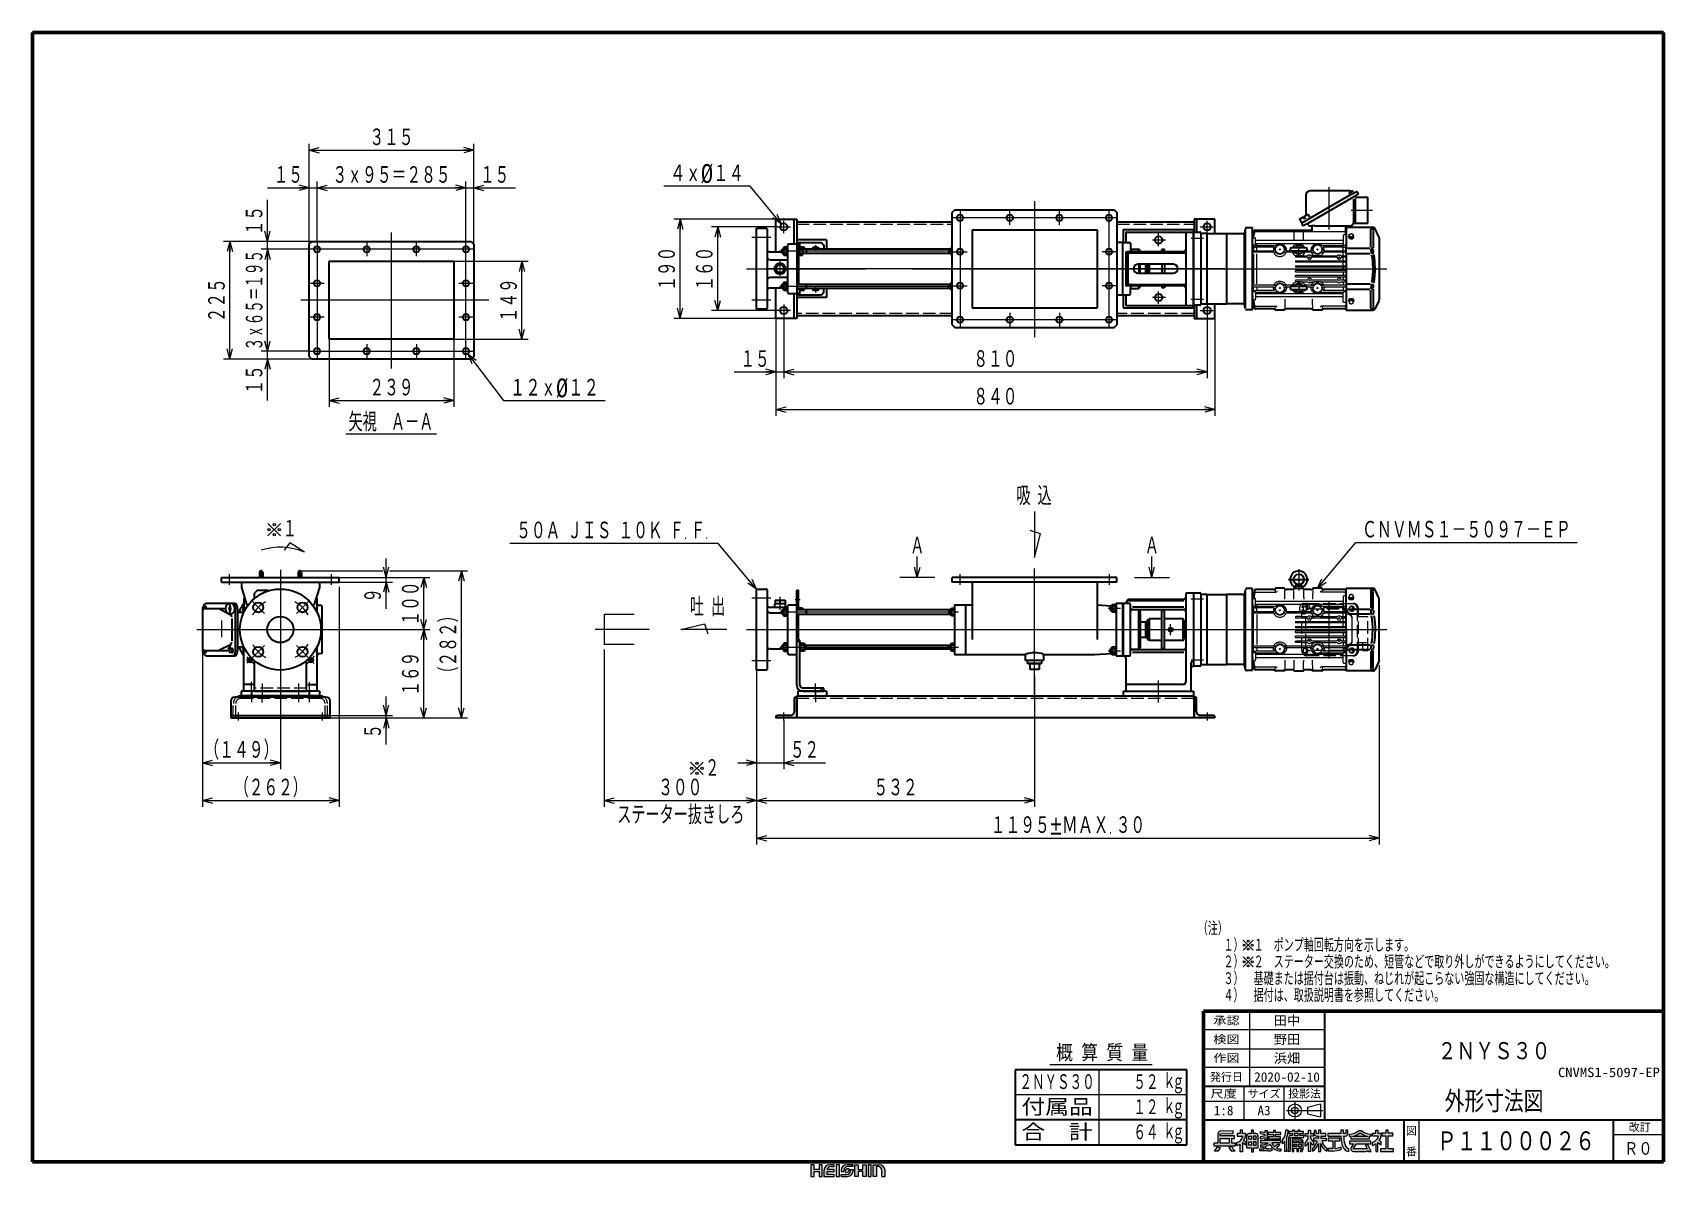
# Model space of a CAD drawing. Header units: millimetres. Extents: x 15 to 405, y 9 to 283.
import ezdxf
from ezdxf.enums import TextEntityAlignment as Align

# ---------------------------------------------------------------- set-up
doc = ezdxf.new("R2010")
doc.units = ezdxf.units.MM
for name, pattern in [('一点鎖線', [13, 10, -1, 1, -1]), ('二点鎖線', [15, 10, -1, 1, -1, 1, -1]), ('実線', [0]), ('破線', [4, 3, -1]), ('補助線', [2, 1, -1])]:
    doc.linetypes.add(name, pattern=pattern)
doc.layers.add('GR1', color=1, linetype='実線', lineweight=25)
doc.layers.add('GR1-16', color=1, linetype='実線', lineweight=25)
doc.styles.add('FX_VECTOR', font='MONOTXT.SHX', dxfattribs={"bigfont": 'BigFont.shx'})
doc.styles.add('ＭＳ ゴシック', font='')
doc.styles.get('ＭＳ ゴシック').set_extended_font_data('ＭＳ ゴシック')

msp = doc.modelspace()

# ---------------------------------------------------------------- texts
at = {"layer": 'GR1', "color": 7, "lineweight": 13, "style": 'FX_VECTOR'}
for s, height, rotation, width, p, p2 in [('３１５', 4.5, 0, 0.964444, (95.56, 255.67), (106.1, 255.67)), ('１５', 4.5, 0, 0.984242, (72.68, 246.67), (79.64, 246.67)), ('３ｘ９５＝', 4.5, 0, 0.949425, (86.71, 246.67), (104.41, 246.67)), ('２８５', 4.5, 0, 0.964444, (104.41, 246.67), (114.95, 246.67)), ('１５', 4.5, 0, 0.984242, (122.02, 246.67), (128.98, 246.67)), ('１５', 4.5, 90, 0.984242, (70.38, 234.57), (70.38, 241.53)), ('３ｘ６５＝１９５', 4.5, 90, 0.794326, (70.38, 207.01), (70.38, 231.01)), ('１９０', 4.5, 90, 0.964444, (169.04, 221.26), (169.04, 231.8)), ('１６０', 4.5, 90, 0.964444, (178.04, 221.26), (178.04, 231.8)), ('２２５', 4.5, 90, 0.964444, (61.38, 213.74), (61.38, 224.28)), ('１４９', 4.5, 90, 0.964444, (131.22, 213.74), (131.22, 224.28)), ('１５', 4.5, 0, 0.984242, (184.29, 202.65), (191.25, 202.65)), ('８１０', 4.5, 0, 0.964444, (239.98, 202.65), (250.52, 202.65)), ('１５', 4.5, 90, 0.984242, (70.38, 196.49), (70.38, 203.45)), ('２３９', 4.5, 0, 0.964444, (95.56, 195.82), (106.1, 195.82)), ('８４０', 4.5, 0, 0.964444, (239.98, 193.65), (250.52, 193.65)), ('９', 4.5, 90, 1.051556, (98.73, 146.74), (98.73, 150.12)), ('１００', 4.5, 90, 0.964444, (107.73, 141.22), (107.73, 151.76)), ('）', 4.5, 90, 1.051556, (116.73, 141.97), (116.73, 145.35)), ('２８２', 4.5, 90, 0.964444, (116.73, 131.43), (116.73, 141.97)), ('１６９', 4.5, 90, 0.964444, (107.73, 124.41), (107.73, 134.95)), ('（', 4.5, 90, 1.051556, (116.73, 128.05), (116.73, 131.43)), ('（１４９）', 4.5, 0, 0.949425, (56.08, 109.19), (73.78, 109.19)), ('５', 4.5, 90, 1.051556, (98.73, 114.24), (98.73, 117.62)), ('５２', 4.5, 0, 0.984242, (196.13, 109.19), (203.09, 109.19)), ('（', 4.5, 0, 1.051556, (63.31, 100.19), (66.69, 100.19)), ('２６２', 4.5, 0, 0.964444, (66.69, 100.19), (77.23, 100.19)), ('）', 4.5, 0, 1.051556, (77.23, 100.19), (80.61, 100.19)), ('３００', 4.5, 0, 0.964444, (164.62, 100.19), (175.16, 100.19)), ('５３２', 4.5, 0, 0.964444, (216.11, 100.19), (226.65, 100.19)), ('１１９５', 4.5, 0, 0.954976, (244.14, 91.19), (258.26, 91.19)), ('%%pＭＡＸ', 4.5, 0, 0.855758, (258.26, 91.19), (272.38, 91.19)), ('３０', 4.5, 0, 0.984242, (274.07, 91.19), (281.03, 91.19)), ('．', 2.25, 0, 1.051556, (272.38, 91.19), (274.07, 91.19))]:
    msp.add_text(s, height=height, rotation=rotation, dxfattribs=dict(at, width=width)).set_placement(p, p2, align=Align.FIT)
for s, height, width, p, p2 in [('４ｘ%%c１４', 4.5, 0.938636, (167.44, 247.06), (185.14, 247.06)), ('１２ｘ%%c１２', 4.5, 0.936855, (129.15, 195.79), (150.43, 195.79)), ('矢視\u3000Ａ－Ａ', 4.5, 0.901333, (90.55, 187.63), (110.83, 187.63)), ('５０Ａ', 4.5, 0.964444, (130.66, 161.66), (141.2, 161.66)), ('ＪＩＳ', 4.5, 0.964444, (142.89, 161.66), (153.43, 161.66)), ('１０Ｋ', 4.5, 0.964444, (155.12, 161.66), (165.66, 161.66)), ('Ｆ', 4.5, 1.051556, (167.35, 161.66), (170.73, 161.66)), ('Ｆ', 4.5, 1.051556, (172.42, 161.66), (175.8, 161.66)), ('ＣＮＶＭＳ１－５０９７－ＥＰ', 4.5, 0.935582, (332.93, 161.85), (382.85, 161.85)), ('．', 2.25, 1.051556, (170.73, 161.66), (172.42, 161.66)), ('．', 2.25, 1.051556, (175.8, 161.66), (177.49, 161.66)), ('（注）', 3.2, 0.926471, (293.65, 67.17), (300.85, 67.17)), ('１）\u3000１\u3000ポンプ軸回転方向を示します。', 3.2, 0.882743, (299.8, 63.17), (345.4, 63.17)), ('２）\u3000２\u3000ステーター交換のため、短管などで取り外しができるようにしてください。', 3.2, 0.878755, (299.8, 59.17), (393.4, 59.17)), ('３）\u3000基礎または据付台は振動、ねじれが起こらない強固な構造にしてください。', 3.2, 0.878959, (299.8, 55.17), (388.6, 55.17)), ('４）\u3000据付は、取扱説明書を参照してください。', 3.2, 0.881679, (299.8, 51.17), (352.6, 51.17))]:
    msp.add_text(s, height=height, dxfattribs=dict(at, width=width)).set_placement(p, p2, align=Align.FIT)

# ---------------------------------------------------------------- blocks, each defined once
blk = doc.blocks.new('BLKF024')
at = {"color": 0, "linetype": 'ByBlock', "lineweight": -2}
for p, q in [((201.92, 12.27), (201.15, 12.27)), ((201.15, 12.27), (201.15, 9.49)), ((201.92, 11.1), (201.92, 12.27)), ((203.84, 12.27), (203.07, 12.27)), ((203.07, 12.27), (203.07, 11.1)), ((203.84, 9.49), (203.84, 12.27)), ((206.73, 12.27), (205.64, 12.27)), ((205.9, 11.82), (206.73, 11.82)), ((206.73, 11.82), (206.73, 12.27)), ((207.16, 12.27), (207.16, 9.49)), ((207.93, 12.27), (207.16, 12.27)), ((207.93, 9.49), (207.93, 12.27)), ((211.27, 12.27), (209.73, 12.27)), ((211.27, 11.82), (209.93, 11.82)), ((211.27, 11.82), (211.27, 12.27)), ((211.66, 9.49), (211.66, 12.27)), ((211.66, 12.27), (212.43, 12.27)), ((212.43, 12.27), (212.43, 11.1)), ((213.58, 11.1), (213.58, 12.27)), ((213.58, 12.27), (214.35, 12.27)), ((214.35, 12.27), (214.35, 9.49)), ((215.58, 12.27), (214.81, 12.27)), ((214.81, 12.27), (214.81, 9.49)), ((215.58, 9.49), (215.58, 12.27)), ((216.04, 12.27), (217.45, 12.27)), ((216.04, 9.49), (216.04, 12.27)), ((217.18, 11.82), (216.81, 11.82)), ((216.81, 11.82), (216.81, 9.49)), ((201.15, 9.49), (201.92, 9.49)), ((203.07, 11.1), (201.92, 11.1)), ((201.92, 9.49), (201.92, 10.65)), ((201.92, 10.65), (203.07, 10.65)), ((203.07, 10.65), (203.07, 9.49)), ((203.07, 9.49), (203.84, 9.49)), ((204.24, 10.87), (204.24, 9.49)), ((204.24, 9.49), (206.73, 9.49)), ((205, 9.94), (205, 10.65)), ((205, 10.65), (206.73, 10.65)), ((206.73, 9.94), (205, 9.94)), ((206.73, 11.1), (205.02, 11.1)), ((206.73, 10.65), (206.73, 11.1)), ((206.73, 9.49), (206.73, 9.94)), ((207.16, 9.49), (207.93, 9.49)), ((208.33, 10.87), (208.33, 10.65)), ((208.33, 10.65), (209.03, 10.65)), ((208.33, 9.49), (208.33, 9.94)), ((208.33, 9.94), (209.67, 9.94)), ((208.33, 9.49), (209.87, 9.49)), ((209.03, 10.65), (209.03, 10.92)), ((210.57, 10.84), (210.57, 11.1)), ((210.57, 11.1), (211.27, 11.1)), ((211.27, 11.1), (211.27, 10.89)), ((212.43, 9.49), (211.66, 9.49)), ((212.43, 11.1), (213.58, 11.1)), ((212.43, 10.65), (212.43, 9.49)), ((213.58, 10.65), (212.43, 10.65)), ((213.58, 9.49), (213.58, 10.65)), ((214.35, 9.49), (213.58, 9.49)), ((214.81, 9.49), (215.58, 9.49)), ((216.81, 9.49), (216.04, 9.49)), ((218.08, 9.49), (218.08, 10.92)), ((218.08, 9.49), (218.85, 9.49)), ((218.85, 9.49), (218.85, 10.87))]:
    blk.add_line(p, q, dxfattribs=at)
for centre, radius, start, end in [((205.64, 10.87), 1.4, 90, 180), ((205.9, 10.92), 0.9, 90, 168.0737), ((209.73, 10.87), 1.4, 90, 180), ((209.93, 10.92), 0.9, 90, 180), ((217.18, 10.92), 0.9, 0, 90), ((217.45, 10.87), 1.4, 0, 90), ((209.53, 10.68), 0.254, 161.3657, 269.2074), ((210.06, 10.51), 0.81, 88.1139, 161.3657), ((209.54, 11.24), 0.81, 269.2074, 342.4592), ((209.67, 10.84), 0.9, 270, 0), ((209.87, 10.89), 1.4, 270, 0), ((210.08, 11.07), 0.246, 342.4592, 88.1139)]:
    blk.add_arc(centre, radius, start, end, dxfattribs=at)
blk = doc.blocks.new('BLKF023')
at = {"layer": 'GR1-16', "linetype": 'Continuous', "lineweight": -3}
h = blk.add_hatch(color=7, dxfattribs=at)
h.paths.add_polyline_path([(203.84, 12.27), (203.07, 12.27), (203.07, 11.1), (201.92, 11.1), (201.92, 12.27), (201.15, 12.27), (201.15, 9.49), (201.92, 9.49), (201.92, 10.65), (203.07, 10.65), (203.07, 9.49), (203.84, 9.49)], flags=0)
edge = h.paths.add_edge_path(flags=0)
edge.add_line((205, 10.65), (206.73, 10.65))
edge.add_line((206.73, 10.65), (206.73, 11.1))
edge.add_line((206.73, 11.1), (205.02, 11.1))
edge.add_arc((205.9, 10.92), 0.9, 90, 168.0737, ccw=False)
edge.add_line((205.9, 11.82), (206.73, 11.82))
edge.add_line((206.73, 11.82), (206.73, 12.27))
edge.add_line((206.73, 12.27), (205.64, 12.27))
edge.add_arc((205.64, 10.87), 1.4, 90, 180)
edge.add_line((204.24, 10.87), (204.24, 9.49))
edge.add_line((204.24, 9.49), (206.73, 9.49))
edge.add_line((206.73, 9.49), (206.73, 9.94))
edge.add_line((206.73, 9.94), (205, 9.94))
edge.add_line((205, 9.94), (205, 10.57))
edge.add_line((205, 10.57), (205, 10.65))
h.paths.add_polyline_path([(207.93, 12.27), (207.16, 12.27), (207.16, 9.49), (207.93, 9.49), (207.93, 10.76)], flags=0)
edge = h.paths.add_edge_path(flags=0)
edge.add_line((209.93, 11.82), (211.27, 11.82))
edge.add_line((211.27, 11.82), (211.27, 12.27))
edge.add_line((211.27, 12.27), (209.73, 12.27))
edge.add_arc((209.73, 10.87), 1.4, 90, 180)
edge.add_line((208.33, 10.87), (208.33, 10.65))
edge.add_line((208.33, 10.65), (209.03, 10.65))
edge.add_line((209.03, 10.65), (209.03, 10.92))
edge.add_arc((209.93, 10.92), 0.9, 140.8682, 180, ccw=False)
edge.add_arc((209.93, 10.92), 0.9, 90, 140.8682, ccw=False)
edge = h.paths.add_edge_path(flags=0)
edge.add_arc((210.08, 11.07), 0.246, 342.4592, 448.1139)
edge.add_arc((210.06, 10.51), 0.81, 88.1139, 161.3657)
edge.add_arc((209.53, 10.68), 0.254, 161.3657, 269.2074)
edge.add_arc((209.54, 11.24), 0.81, 269.2074, 330.9018)
edge.add_arc((209.54, 11.24), 0.81, 330.9018, 342.4592)
edge = h.paths.add_edge_path(flags=0)
edge.add_line((211.27, 10.89), (211.27, 11.1))
edge.add_line((211.27, 11.1), (210.57, 11.1))
edge.add_line((210.57, 11.1), (210.57, 10.84))
edge.add_arc((209.67, 10.84), 0.9, 270, 360, ccw=False)
edge.add_line((209.67, 9.94), (208.33, 9.94))
edge.add_line((208.33, 9.94), (208.33, 9.49))
edge.add_line((208.33, 9.49), (209.87, 9.49))
edge.add_arc((209.87, 10.89), 1.4, 270, 331.0351)
edge.add_arc((209.87, 10.89), 1.4, 331.0351, 360)
h.paths.add_polyline_path([(212.43, 10.65), (213.58, 10.65), (213.58, 9.49), (214.35, 9.49), (214.35, 12.27), (213.58, 12.27), (213.58, 11.1), (212.43, 11.1), (212.43, 12.27), (211.66, 12.27), (211.66, 9.49), (212.43, 9.49), (212.43, 10.52)], flags=0)
h.paths.add_polyline_path([(215.58, 12.27), (214.81, 12.27), (214.81, 9.49), (215.58, 9.49), (215.58, 10.5)], flags=0)
edge = h.paths.add_edge_path(flags=0)
edge.add_line((216.81, 11.82), (217.18, 11.82))
edge.add_arc((217.18, 10.92), 0.9, 0, 90, ccw=False)
edge.add_line((218.08, 10.92), (218.08, 9.49))
edge.add_line((218.08, 9.49), (218.85, 9.49))
edge.add_line((218.85, 9.49), (218.85, 10.87))
edge.add_arc((217.45, 10.87), 1.4, 0, 90)
edge.add_line((217.45, 12.27), (216.04, 12.27))
edge.add_line((216.04, 12.27), (216.04, 9.49))
edge.add_line((216.04, 9.49), (216.81, 9.49))
edge.add_line((216.81, 9.49), (216.81, 10.43))
edge.add_line((216.81, 10.43), (216.81, 11.82))
at = {"color": 0, "linetype": 'ByBlock', "lineweight": -2}
for p, q in [((405, 283), (15, 283)), ((15, 283), (15, 13)), ((405, 13), (405, 283)), ((15, 13), (405, 13))]:
    blk.add_line(p, q, dxfattribs=at)
at = {"color": 7, "linetype": 'ByBlock', "lineweight": 13}
blk.add_blockref('BLKF024', (0, 0), dxfattribs=at)
blk = doc.blocks.new('BLKF026')
at = {"color": 0, "linetype": 'ByBlock', "lineweight": -2}
for p, q in [((298.44, 19.67), (298.44, 17.42)), ((298.98, 19.66), (302.13, 19.78)), ((298.98, 19.17), (298.98, 19.66)), ((302.13, 20.39), (299.03, 20.27)), ((302.13, 19.78), (302.13, 20.39)), ((303.81, 19.75), (303.07, 19.75)), ((303.07, 19.75), (303.07, 19.14)), ((304.31, 20.51), (303.81, 20.51)), ((303.81, 20.51), (303.81, 19.75)), ((304.31, 19.75), (304.31, 20.51)), ((305.03, 19.74), (304.31, 19.75)), ((306.46, 19.75), (305.93, 19.75)), ((306.97, 20.51), (306.46, 20.51)), ((306.46, 20.51), (306.46, 19.75)), ((306.97, 19.75), (306.97, 20.51)), ((307.51, 19.75), (306.97, 19.75)), ((308.65, 20.26), (309.8, 19.98)), ((308.65, 19.67), (308.65, 20.26)), ((309.8, 19.39), (308.65, 19.67)), ((309.8, 19.98), (309.8, 20.43)), ((309.8, 20.43), (310.25, 20.43)), ((310.25, 20.43), (310.25, 18.31)), ((311.77, 19.98), (310.52, 19.98)), ((310.52, 19.98), (310.52, 19.48)), ((312.22, 20.43), (311.77, 20.43)), ((311.77, 20.43), (311.77, 19.98)), ((312.22, 19.98), (312.22, 20.43)), ((313.5, 19.98), (312.22, 19.98)), ((313.5, 19.48), (313.5, 19.98)), ((315.25, 20.51), (314.7, 20.51)), ((316.31, 20.21), (315.44, 20.21)), ((315.44, 20.21), (315.44, 19.71)), ((315.44, 19.71), (316.31, 19.71)), ((316.75, 20.51), (316.31, 20.51)), ((316.31, 20.51), (316.31, 20.21)), ((316.31, 19.71), (316.31, 19.3)), ((316.75, 20.21), (316.75, 20.51)), ((317.62, 20.21), (316.75, 20.21)), ((317.62, 19.71), (316.75, 19.71)), ((316.75, 19.71), (316.75, 19.3)), ((318.05, 20.51), (317.62, 20.51)), ((317.62, 20.51), (317.62, 20.21)), ((317.62, 19.3), (317.62, 19.71)), ((318.05, 20.21), (318.05, 20.51)), ((318.94, 20.21), (318.05, 20.21)), ((318.05, 19.3), (318.05, 19.71)), ((318.05, 19.71), (318.94, 19.71)), ((318.94, 19.71), (318.94, 20.21)), ((319.35, 19.14), (319.35, 19.75)), ((319.35, 19.75), (320.14, 19.75)), ((320.14, 19.75), (320.14, 20.51)), ((320.14, 20.51), (320.57, 20.51)), ((320.57, 20.51), (320.57, 19.75)), ((320.57, 19.75), (321.36, 19.75)), ((321.36, 19.75), (321.36, 19.14)), ((321.98, 20.5), (321.5, 20.5)), ((321.5, 20.5), (321.5, 19.74)), ((321.98, 19.75), (321.98, 20.5)), ((322.53, 19.75), (321.98, 19.75)), ((323.04, 20.51), (322.53, 20.51)), ((322.53, 20.51), (322.53, 19.75)), ((323.04, 19.75), (323.04, 20.51)), ((324.29, 19.75), (323.04, 19.75)), ((324.29, 19.14), (324.29, 19.75)), ((327.84, 19.75), (324.74, 19.75)), ((324.74, 19.75), (324.74, 19.14)), ((328.52, 20.51), (327.84, 20.51)), ((327.84, 20.51), (327.84, 19.75)), ((328.52, 19.75), (328.52, 20.51)), ((329.05, 19.75), (328.52, 19.75)), ((329.56, 20.51), (329.05, 20.51)), ((329.05, 20.51), (329.05, 19.75)), ((329.56, 19.73), (329.56, 20.51)), ((329.9, 19.01), (329.9, 19.62)), ((332.13, 20.46), (332.82, 20.46)), ((335.05, 19.62), (335.05, 19.01)), ((335.46, 19.2), (335.46, 19.81)), ((335.46, 19.81), (336.21, 19.81)), ((336.21, 19.81), (336.21, 20.52)), ((336.21, 20.52), (336.7, 20.52)), ((336.7, 20.52), (336.7, 19.81)), ((336.7, 19.81), (337.42, 19.8)), ((337.69, 19.79), (337.69, 19.18)), ((338.66, 19.79), (337.69, 19.79)), ((339.21, 20.51), (338.66, 20.51)), ((338.66, 20.51), (338.66, 19.79)), ((339.21, 19.79), (339.21, 20.51)), ((340.28, 19.79), (339.21, 19.79)), ((340.28, 19.18), (340.28, 19.79)), ((298.44, 17.42), (297.52, 17.42)), ((297.52, 17.42), (297.52, 16.81)), ((297.52, 16.81), (302.66, 16.81)), ((298.4, 16.59), (299.08, 16.39)), ((302.4, 19.17), (298.98, 19.17)), ((298.98, 17.42), (298.98, 18.56)), ((298.98, 18.56), (301.15, 18.56)), ((301.15, 17.42), (298.98, 17.42)), ((301.74, 16.6), (301.1, 16.41)), ((301.15, 18.56), (301.15, 17.42)), ((301.68, 18.56), (302.4, 18.56)), ((301.68, 18.56), (301.68, 17.42)), ((302.66, 17.42), (301.68, 17.42)), ((302.4, 18.56), (302.4, 19.17)), ((302.66, 16.81), (302.66, 17.42)), ((303, 16.84), (303, 17.57)), ((303.07, 19.14), (304.48, 19.14)), ((303.81, 15.37), (303.81, 17.22)), ((305.14, 16.95), (304.31, 17.5)), ((304.31, 17.5), (304.31, 15.37)), ((304.62, 17.99), (305.14, 17.72)), ((305.14, 17.72), (305.14, 16.95)), ((305.34, 19.16), (305.34, 16.34)), ((305.34, 16.34), (306.46, 16.34)), ((305.84, 19.14), (306.46, 19.14)), ((305.84, 18.35), (305.84, 19.14)), ((306.46, 18.35), (305.84, 18.35)), ((305.84, 16.95), (305.84, 17.74)), ((305.84, 17.74), (306.46, 17.74)), ((306.46, 16.95), (305.84, 16.95)), ((306.46, 19.14), (306.46, 18.35)), ((306.46, 17.74), (306.46, 16.95)), ((306.46, 16.34), (306.46, 15.37)), ((307.6, 19.14), (306.97, 19.14)), ((306.97, 19.14), (306.97, 18.35)), ((306.97, 18.35), (307.6, 18.35)), ((307.6, 17.74), (306.97, 17.74)), ((306.97, 17.74), (306.97, 16.95)), ((306.97, 16.95), (307.6, 16.95)), ((306.97, 15.37), (306.97, 16.34)), ((306.97, 16.34), (308.1, 16.34)), ((307.6, 18.35), (307.6, 19.14)), ((307.6, 16.95), (307.6, 17.74)), ((308.1, 16.34), (308.1, 19.16)), ((308.53, 15.56), (308.53, 16.06)), ((308.53, 16.06), (309.55, 16.06)), ((308.65, 19.01), (309.8, 19.29)), ((308.65, 18.43), (308.65, 19.01)), ((309.8, 18.71), (308.65, 18.43)), ((310.85, 18.03), (308.65, 18.03)), ((308.65, 18.03), (308.65, 17.53)), ((308.65, 17.53), (310.51, 17.53)), ((308.65, 17.01), (308.65, 16.51)), ((309.55, 16.06), (309.55, 16.61)), ((309.8, 19.29), (309.8, 19.39)), ((309.8, 18.31), (309.8, 18.71)), ((310.25, 18.31), (309.8, 18.31)), ((309.94, 16.06), (309.94, 16.71)), ((310.61, 16.06), (309.94, 16.06)), ((310.52, 19.48), (311.77, 19.48)), ((311.77, 18.97), (310.59, 18.97)), ((310.59, 18.97), (310.59, 18.47)), ((310.59, 18.47), (310.85, 18.47)), ((310.85, 18.47), (310.85, 18.03)), ((311.3, 18.03), (311.3, 18.47)), ((311.3, 18.47), (313.44, 18.47)), ((313.5, 18.03), (311.3, 18.03)), ((313.5, 17.53), (311.39, 17.53)), ((311.77, 19.48), (311.77, 18.97)), ((312.22, 18.97), (312.22, 19.48)), ((312.22, 19.48), (313.5, 19.48)), ((313.44, 18.97), (312.22, 18.97)), ((313.27, 17.13), (312.58, 17.13)), ((313.44, 18.47), (313.44, 18.97)), ((313.5, 17.53), (313.5, 18.03)), ((313.5, 16.05), (313.5, 15.56)), ((313.93, 17.31), (313.93, 18.27)), ((314.43, 15.43), (314.43, 17.89)), ((314.94, 15.43), (314.94, 18.81)), ((315.35, 18.71), (315.35, 16.05)), ((315.82, 16.07), (315.82, 18.81)), ((315.82, 18.81), (319.01, 18.81)), ((316.31, 19.3), (315.94, 19.3)), ((318.26, 18.39), (316.24, 18.39)), ((316.24, 18.39), (316.24, 15.43)), ((316.64, 17.51), (316.64, 17.99)), ((316.64, 17.99), (317.34, 17.99)), ((317.34, 17.51), (316.64, 17.51)), ((316.64, 16.63), (316.64, 17.11)), ((316.64, 17.11), (317.34, 17.11)), ((317.34, 16.63), (316.64, 16.63)), ((316.64, 15.43), (316.64, 16.23)), ((316.64, 16.23), (317.34, 16.23)), ((316.75, 19.3), (317.62, 19.3)), ((317.34, 17.99), (317.34, 17.51)), ((317.34, 17.11), (317.34, 16.63)), ((317.34, 16.23), (317.34, 15.43)), ((317.74, 17.51), (317.74, 17.99)), ((317.74, 17.99), (318.44, 17.99)), ((318.44, 17.51), (317.74, 17.51)), ((318.44, 17.11), (317.74, 17.11)), ((317.74, 17.11), (317.74, 16.63)), ((317.74, 16.63), (318.44, 16.63)), ((317.74, 15.43), (317.74, 16.23)), ((317.74, 16.23), (318.44, 16.23)), ((319.01, 19.3), (318.05, 19.3)), ((318.44, 15.75), (318.14, 15.75)), ((318.14, 15.75), (318.14, 15.43)), ((318.44, 17.99), (318.44, 17.51)), ((318.44, 16.63), (318.44, 17.11)), ((318.44, 16.23), (318.44, 15.75)), ((318.84, 16.01), (318.84, 17.81)), ((319.01, 18.81), (319.01, 19.3)), ((320.09, 19.14), (319.35, 19.14)), ((319.35, 16.72), (319.35, 17.56)), ((320.14, 15.43), (320.14, 17.6)), ((321.36, 19.14), (320.56, 19.14)), ((320.57, 17.68), (320.57, 15.43)), ((321.06, 16.25), (321.06, 15.55)), ((321.29, 17.75), (321.29, 16.92)), ((322.53, 18.6), (321.36, 18.6)), ((321.36, 18.6), (321.36, 17.99)), ((321.36, 17.99), (322.19, 17.99)), ((322.1, 19.14), (322.53, 19.14)), ((322.53, 19.14), (322.53, 18.6)), ((322.53, 17.32), (322.53, 15.43)), ((323.04, 19.14), (323.04, 18.6)), ((323.04, 19.14), (324.29, 19.14)), ((323.04, 18.6), (324.36, 18.6)), ((323.04, 15.43), (323.04, 17.32)), ((324.36, 17.99), (323.38, 17.99)), ((324.36, 18.6), (324.36, 17.99)), ((324.51, 16.25), (324.51, 15.55)), ((324.74, 19.14), (327.85, 19.14)), ((327.64, 18.6), (324.83, 18.6)), ((324.83, 18.6), (324.83, 17.99)), ((324.83, 17.99), (325.92, 17.99)), ((324.83, 16.17), (324.83, 15.56)), ((325.92, 16.17), (324.83, 16.17)), ((325.92, 17.99), (325.92, 16.17)), ((326.49, 16.19), (326.49, 17.99)), ((326.49, 17.99), (327.64, 17.99)), ((327.64, 17.99), (327.64, 18.6)), ((327.97, 15.89), (327.97, 16.55)), ((328.52, 19.14), (328.97, 19.14)), ((329.75, 15.46), (329.75, 16.15)), ((330.32, 19.03), (329.9, 19.01)), ((335.05, 17.92), (329.9, 17.92)), ((329.9, 17.92), (329.9, 17.31)), ((329.9, 17.31), (330.89, 17.31)), ((330.32, 18.42), (330.32, 19.03)), ((334.63, 18.42), (330.32, 18.42)), ((330.89, 17.31), (330.33, 16.4)), ((330.72, 19.04), (330.72, 19.09)), ((334.23, 19.04), (330.72, 19.04)), ((330.84, 16.09), (331.57, 17.31)), ((334.15, 16.09), (330.84, 16.09)), ((331.57, 17.31), (335.05, 17.31)), ((334.3, 17), (333.68, 17)), ((333.68, 17), (334.15, 16.09)), ((334.23, 19.09), (334.23, 19.04)), ((335.11, 15.42), (334.3, 17)), ((334.37, 15.66), (334.5, 15.42)), ((335.05, 19.01), (334.63, 19.03)), ((334.63, 19.03), (334.63, 18.42)), ((335.05, 17.31), (335.05, 17.92)), ((335.39, 17.63), (335.39, 16.9)), ((335.46, 19.2), (336.87, 19.2)), ((336.21, 17.28), (336.21, 15.43)), ((336.7, 15.43), (336.7, 17.56)), ((336.7, 17.56), (337.53, 17.01)), ((337.53, 17.78), (337.01, 18.06)), ((338.66, 16.04), (337.34, 16.04)), ((337.34, 16.04), (337.34, 15.43)), ((337.53, 17.01), (337.53, 17.78)), ((337.69, 19.18), (338.66, 19.18)), ((338.66, 19.18), (338.66, 16.04)), ((339.21, 16.04), (339.21, 19.18)), ((339.21, 19.18), (340.28, 19.18)), ((340.48, 16.04), (339.21, 16.04)), ((340.48, 15.43), (340.48, 16.04)), ((298.51, 15.54), (297.63, 15.54)), ((302.59, 15.49), (301.71, 15.49)), ((304.31, 15.37), (303.81, 15.37)), ((306.46, 15.37), (306.97, 15.37)), ((310.52, 15.56), (308.53, 15.56)), ((314.94, 15.43), (314.43, 15.43)), ((315.76, 15.43), (315.29, 15.43)), ((316.24, 15.43), (316.64, 15.43)), ((317.34, 15.43), (317.74, 15.43)), ((318.14, 15.43), (318.26, 15.43)), ((320.57, 15.43), (320.14, 15.43)), ((322.53, 15.43), (323.04, 15.43)), ((324.83, 15.56), (325.94, 15.56)), ((330.87, 15.43), (333.9, 15.43)), ((334.5, 15.42), (335.11, 15.42)), ((336.21, 15.43), (336.7, 15.43)), ((337.34, 15.43), (340.48, 15.43))]:
    blk.add_line(p, q, dxfattribs=at)
for centre, radius, start, end in [((299.05, 19.67), 0.608, 92.0883, 179.9753), ((302.14, 19.76), 3.04, 324.6079, 356.6838), ((305.03, 19.59), 0.149, 356.6838, 89.4219), ((305.93, 19.16), 0.588, 90, 180), ((307.51, 19.16), 0.588, 0, 90), ((311.43, 20.37), 3.27, 319.9634, 2.3735), ((310.89, 20.43), 4.36, 338.2625, 1.0142), ((322.1, 19.74), 0.6, 180, 270), ((328.97, 19.73), 0.588, 270, 0), ((329.92, 22.96), 3.34, 269.6702, 311.4789), ((329.97, 22.99), 3.97, 280.9239, 309.1737), ((334.98, 22.98), 3.96, 230.7626, 259.0989), ((335.03, 22.96), 3.34, 228.5274, 270.3165), ((334.53, 19.82), 3.04, 324.6079, 356.6838), ((337.42, 19.65), 0.15, 356.6838, 89.4219), ((292.88, 19.85), 6.42, 317.8029, 329.381), ((295.08, 18.48), 4.51, 319.4618, 332.4761), ((305.18, 18.51), 4.6, 207.2234, 220.9966), ((307.72, 20.29), 7.02, 211.7069, 223.0635), ((302.44, 19.58), 2.08, 285.4955, 347.7062), ((302.14, 19.76), 3.04, 286.4164, 303.3917), ((308.69, 20.43), 3.42, 269.3599, 302.2256), ((308.67, 20.59), 4.08, 269.6515, 282.4769), ((308.67, 20.59), 4.08, 288.0914, 303.5632), ((310.21, 19.28), 3.74, 274.7421, 290.7797), ((310.14, 19.26), 3.23, 278.2763, 287.3984), ((313.44, 18.3), 2.74, 203.8303, 271.4009), ((313.38, 18.27), 3.09, 222.7403, 233.3966), ((313.44, 18.21), 2.16, 198.2355, 228.0233), ((310.14, 19.26), 3.23, 304.9519, 318.8747), ((310.21, 19.28), 3.74, 306.8614, 324.8602), ((313.44, 18.21), 2.16, 242.832, 271.7657), ((310.89, 20.43), 4.36, 314.3286, 324.3139), ((311.86, 16.1), 3.49, 348.9504, 359.1885), ((315.94, 18.71), 0.588, 90.2439, 179.9565), ((312.58, 16.05), 3.24, 348.9794, 0.3642), ((318.26, 17.81), 0.58, 0, 90), ((318.26, 16.01), 0.58, 270.5735, 0), ((317.89, 19.2), 2.19, 311.6776, 358.3415), ((318.16, 18.58), 2.21, 302.6745, 333.7765), ((322.8, 19.43), 2.26, 187.3912, 227.9377), ((322.44, 18.73), 2.15, 209.419, 237.4959), ((319.78, 18.32), 2.43, 301.843, 352.1302), ((319.76, 18.12), 2.88, 296.8069, 343.8386), ((325.81, 18.12), 2.88, 196.1614, 243.1931), ((325.79, 18.32), 2.43, 187.8698, 238.157), ((325.7, 23.41), 7.86, 271.7173, 286.7511), ((325.75, 22.51), 6.37, 276.6797, 290.4419), ((337.84, 19.52), 10, 182.1665, 193.4688), ((331.17, 17.92), 3.14, 193.4688, 218.3974), ((336.52, 19.37), 8, 181.6438, 195.1557), ((329.75, 16.8), 1.33, 218.3974, 270), ((331.17, 17.92), 2.46, 195.1557, 218.3974), ((329.75, 16.8), 0.648, 218.3974, 270), ((330.87, 16.07), 0.638, 148.2534, 270), ((333.9, 16.03), 0.6, 270, 322.076), ((334.84, 19.64), 2.08, 285.4955, 347.7062), ((334.53, 19.82), 3.04, 286.4164, 303.3917)]:
    blk.add_arc(centre, radius, start, end, dxfattribs=at)
blk = doc.blocks.new('BLKF025')
at = {"layer": 'GR1-16', "linetype": 'Continuous', "lineweight": -3}
h = blk.add_hatch(color=5, dxfattribs=at)
edge = h.paths.add_edge_path(flags=0)
edge.add_line((302.4, 19.17), (298.98, 19.17))
edge.add_line((298.98, 19.17), (298.98, 19.66))
edge.add_line((298.98, 19.66), (302.13, 19.78))
edge.add_line((302.13, 19.78), (302.13, 20.39))
edge.add_line((302.13, 20.39), (299.03, 20.27))
edge.add_arc((299.05, 19.67), 0.608, 92.0883, 179.9753)
edge.add_line((298.44, 19.67), (298.44, 17.42))
edge.add_line((298.44, 17.42), (297.52, 17.42))
edge.add_line((297.52, 17.42), (297.52, 16.81))
edge.add_line((297.52, 16.81), (302.66, 16.81))
edge.add_line((302.66, 16.81), (302.66, 17.42))
edge.add_line((302.66, 17.42), (301.68, 17.42))
edge.add_line((301.68, 17.42), (301.68, 18.56))
edge.add_line((301.68, 18.56), (302.4, 18.56))
edge.add_line((302.4, 18.56), (302.4, 19.17))
h.paths.add_polyline_path([(301.15, 18.56), (298.98, 18.56), (298.98, 17.42), (301.15, 17.42), (301.15, 17.86)], flags=0)
edge = h.paths.add_edge_path(flags=0)
edge.add_line((299.08, 16.39), (298.4, 16.59))
edge.add_arc((292.88, 19.85), 6.42, 317.8029, 329.381, ccw=False)
edge.add_line((297.63, 15.54), (298.51, 15.54))
edge.add_arc((295.08, 18.48), 4.51, 319.4618, 325.4372)
edge.add_arc((295.08, 18.48), 4.51, 325.4372, 332.4761)
edge = h.paths.add_edge_path(flags=0)
edge.add_line((301.74, 16.6), (301.1, 16.41))
edge.add_arc((305.18, 18.51), 4.6, 207.2234, 220.9966)
edge.add_line((301.71, 15.49), (302.59, 15.49))
edge.add_arc((307.72, 20.29), 7.02, 218.183, 223.0635, ccw=False)
edge.add_arc((307.72, 20.29), 7.02, 211.7069, 218.183, ccw=False)
edge = h.paths.add_edge_path(flags=0)
edge.add_arc((302.14, 19.76), 3.04, 324.6079, 356.6838)
edge.add_arc((305.03, 19.59), 0.149, 356.6838, 449.4219)
edge.add_line((305.03, 19.74), (304.31, 19.75))
edge.add_line((304.31, 19.75), (304.31, 20.51))
edge.add_line((304.31, 20.51), (303.81, 20.51))
edge.add_line((303.81, 20.51), (303.81, 19.75))
edge.add_line((303.81, 19.75), (303.07, 19.75))
edge.add_line((303.07, 19.75), (303.07, 19.14))
edge.add_line((303.07, 19.14), (304.48, 19.14))
edge.add_arc((302.44, 19.58), 2.08, 285.4955, 347.7062, ccw=False)
edge.add_line((303, 17.57), (303, 16.84))
edge.add_arc((302.14, 19.76), 3.04, 286.4164, 303.3917)
edge.add_line((303.81, 17.22), (303.81, 15.37))
edge.add_line((303.81, 15.37), (304.31, 15.37))
edge.add_line((304.31, 15.37), (304.31, 17.5))
edge.add_line((304.31, 17.5), (305.14, 16.95))
edge.add_line((305.14, 16.95), (305.14, 17.72))
edge.add_line((305.14, 17.72), (305.09, 17.75))
edge.add_line((305.09, 17.75), (304.62, 17.99))
edge = h.paths.add_edge_path(flags=0)
edge.add_arc((307.51, 19.16), 0.588, 0, 90)
edge.add_line((307.51, 19.75), (306.97, 19.75))
edge.add_line((306.97, 19.75), (306.97, 20.51))
edge.add_line((306.97, 20.51), (306.46, 20.51))
edge.add_line((306.46, 20.51), (306.46, 19.75))
edge.add_line((306.46, 19.75), (305.93, 19.75))
edge.add_arc((305.93, 19.16), 0.588, 90, 180)
edge.add_line((305.34, 19.16), (305.34, 16.34))
edge.add_line((305.34, 16.34), (306.46, 16.34))
edge.add_line((306.46, 16.34), (306.46, 15.37))
edge.add_line((306.46, 15.37), (306.97, 15.37))
edge.add_line((306.97, 15.37), (306.97, 16.34))
edge.add_line((306.97, 16.34), (308.1, 16.34))
edge.add_line((308.1, 16.34), (308.1, 18))
edge.add_line((308.1, 18), (308.1, 19.16))
h.paths.add_polyline_path([(306.46, 19.14), (305.84, 19.14), (305.84, 18.35), (306.46, 18.35), (306.46, 18.74)], flags=0)
h.paths.add_polyline_path([(307.6, 19.14), (306.97, 19.14), (306.97, 18.35), (307.6, 18.35), (307.6, 18.71)], flags=0)
h.paths.add_polyline_path([(307.6, 17.74), (306.97, 17.74), (306.97, 16.95), (307.6, 16.95), (307.6, 17.27)], flags=0)
h.paths.add_polyline_path([(306.46, 17.74), (305.84, 17.74), (305.84, 16.95), (306.46, 16.95), (306.46, 17.33)], flags=0)
h.paths.add_polyline_path([(310.25, 20.43), (309.8, 20.43), (309.8, 19.98), (308.65, 20.26), (308.65, 19.67), (309.8, 19.39), (309.8, 19.29), (308.65, 19.01), (308.65, 18.43), (309.8, 18.71), (309.8, 18.31), (310.25, 18.31), (310.25, 19.66)], flags=0)
edge = h.paths.add_edge_path(flags=0)
edge.add_line((313.5, 19.98), (312.22, 19.98))
edge.add_line((312.22, 19.98), (312.22, 20.43))
edge.add_line((312.22, 20.43), (311.77, 20.43))
edge.add_line((311.77, 20.43), (311.77, 19.98))
edge.add_line((311.77, 19.98), (310.52, 19.98))
edge.add_line((310.52, 19.98), (310.52, 19.48))
edge.add_line((310.52, 19.48), (311.77, 19.48))
edge.add_line((311.77, 19.48), (311.77, 18.97))
edge.add_line((311.77, 18.97), (310.59, 18.97))
edge.add_line((310.59, 18.97), (310.59, 18.47))
edge.add_line((310.59, 18.47), (310.85, 18.47))
edge.add_line((310.85, 18.47), (310.85, 18.03))
edge.add_line((310.85, 18.03), (308.65, 18.03))
edge.add_line((308.65, 18.03), (308.65, 17.53))
edge.add_line((308.65, 17.53), (310.51, 17.53))
edge.add_arc((308.69, 20.43), 3.42, 269.3599, 302.2256, ccw=False)
edge.add_line((308.65, 17.01), (308.65, 16.51))
edge.add_arc((308.67, 20.59), 4.08, 269.6515, 282.4769)
edge.add_line((309.55, 16.61), (309.55, 16.06))
edge.add_line((309.55, 16.06), (308.53, 16.06))
edge.add_line((308.53, 16.06), (308.53, 15.56))
edge.add_line((308.53, 15.56), (310.52, 15.56))
edge.add_arc((310.21, 19.28), 3.74, 274.7421, 290.7797)
edge.add_arc((313.38, 18.27), 3.09, 222.7403, 233.3966, ccw=False)
edge.add_arc((310.14, 19.26), 3.23, 278.2763, 287.3984, ccw=False)
edge.add_line((310.61, 16.06), (309.94, 16.06))
edge.add_line((309.94, 16.06), (309.94, 16.71))
edge.add_arc((308.67, 20.59), 4.08, 288.0914, 303.5632)
edge.add_arc((313.44, 18.3), 2.74, 203.8303, 271.4009)
edge.add_line((313.5, 15.56), (313.5, 16.05))
edge.add_arc((313.44, 18.21), 2.16, 242.832, 271.7657, ccw=False)
edge.add_arc((310.21, 19.28), 3.74, 306.8614, 324.8602)
edge.add_line((313.27, 17.13), (312.58, 17.13))
edge.add_arc((310.14, 19.26), 3.23, 304.9519, 318.8747, ccw=False)
edge.add_arc((313.44, 18.21), 2.16, 198.2355, 228.0233, ccw=False)
edge.add_line((311.39, 17.53), (313.5, 17.53))
edge.add_line((313.5, 17.53), (313.5, 18.03))
edge.add_line((313.5, 18.03), (311.3, 18.03))
edge.add_line((311.3, 18.03), (311.3, 18.47))
edge.add_line((311.3, 18.47), (313.44, 18.47))
edge.add_line((313.44, 18.47), (313.44, 18.97))
edge.add_line((313.44, 18.97), (312.22, 18.97))
edge.add_line((312.22, 18.97), (312.22, 19.48))
edge.add_line((312.22, 19.48), (313.5, 19.48))
edge.add_line((313.5, 19.48), (313.5, 19.7))
edge.add_line((313.5, 19.7), (313.5, 19.98))
edge = h.paths.add_edge_path(flags=0)
edge.add_arc((310.89, 20.43), 4.36, 338.2625, 361.0142)
edge.add_line((315.25, 20.51), (314.7, 20.51))
edge.add_arc((311.43, 20.37), 3.27, -40.0366, 2.3735, ccw=False)
edge.add_line((313.93, 18.27), (313.93, 17.31))
edge.add_arc((310.89, 20.43), 4.36, 314.3286, 324.3139)
edge.add_line((314.43, 17.89), (314.43, 15.43))
edge.add_line((314.43, 15.43), (314.94, 15.43))
edge.add_line((314.94, 15.43), (314.94, 18.24))
edge.add_line((314.94, 18.24), (314.94, 18.81))
edge = h.paths.add_edge_path(flags=0)
edge.add_line((319.01, 19.3), (318.05, 19.3))
edge.add_line((318.05, 19.3), (318.05, 19.71))
edge.add_line((318.05, 19.71), (318.94, 19.71))
edge.add_line((318.94, 19.71), (318.94, 20.21))
edge.add_line((318.94, 20.21), (318.05, 20.21))
edge.add_line((318.05, 20.21), (318.05, 20.51))
edge.add_line((318.05, 20.51), (317.62, 20.51))
edge.add_line((317.62, 20.51), (317.62, 20.21))
edge.add_line((317.62, 20.21), (316.75, 20.21))
edge.add_line((316.75, 20.21), (316.75, 20.51))
edge.add_line((316.75, 20.51), (316.31, 20.51))
edge.add_line((316.31, 20.51), (316.31, 20.21))
edge.add_line((316.31, 20.21), (315.44, 20.21))
edge.add_line((315.44, 20.21), (315.44, 19.71))
edge.add_line((315.44, 19.71), (316.31, 19.71))
edge.add_line((316.31, 19.71), (316.31, 19.3))
edge.add_line((316.31, 19.3), (315.94, 19.3))
edge.add_arc((315.94, 18.71), 0.588, 90.2439, 179.9565)
edge.add_line((315.35, 18.71), (315.35, 16.05))
edge.add_arc((311.86, 16.1), 3.49, 348.9504, 359.1885, ccw=False)
edge.add_line((315.29, 15.43), (315.76, 15.43))
edge.add_arc((312.58, 16.05), 3.24, 348.9794, 360.3642)
edge.add_line((315.82, 16.07), (315.82, 18.81))
edge.add_line((315.82, 18.81), (319.01, 18.81))
edge.add_line((319.01, 18.81), (319.01, 19.05))
edge.add_line((319.01, 19.05), (319.01, 19.3))
h.paths.add_polyline_path([(317.62, 19.71), (316.75, 19.71), (316.75, 19.3), (317.62, 19.3), (317.62, 19.49)], flags=0)
edge = h.paths.add_edge_path(flags=0)
edge.add_line((318.26, 18.39), (316.24, 18.39))
edge.add_line((316.24, 18.39), (316.24, 15.43))
edge.add_line((316.24, 15.43), (316.64, 15.43))
edge.add_line((316.64, 15.43), (316.64, 16.23))
edge.add_line((316.64, 16.23), (317.34, 16.23))
edge.add_line((317.34, 16.23), (317.34, 15.43))
edge.add_line((317.34, 15.43), (317.74, 15.43))
edge.add_line((317.74, 15.43), (317.74, 16.23))
edge.add_line((317.74, 16.23), (318.44, 16.23))
edge.add_line((318.44, 16.23), (318.44, 15.75))
edge.add_line((318.44, 15.75), (318.14, 15.75))
edge.add_line((318.14, 15.75), (318.14, 15.43))
edge.add_line((318.14, 15.43), (318.26, 15.43))
edge.add_arc((318.26, 16.01), 0.58, 270.5735, 360)
edge.add_line((318.84, 16.01), (318.84, 17.81))
edge.add_arc((318.26, 17.81), 0.58, 0, 42.4904)
edge.add_arc((318.26, 17.81), 0.58, 42.4904, 90)
h.paths.add_polyline_path([(317.34, 17.99), (316.64, 17.99), (316.64, 17.51), (317.34, 17.51), (317.34, 17.75)], flags=0)
h.paths.add_polyline_path([(318.44, 17.99), (317.74, 17.99), (317.74, 17.51), (318.44, 17.51), (318.44, 17.72)], flags=0)
h.paths.add_polyline_path([(317.34, 17.11), (316.64, 17.11), (316.64, 16.63), (317.34, 16.63), (317.34, 16.87)], flags=0)
h.paths.add_polyline_path([(318.44, 17.11), (317.74, 17.11), (317.74, 16.63), (318.44, 16.63), (318.44, 16.87)], flags=0)
edge = h.paths.add_edge_path(flags=0)
edge.add_line((320.56, 19.14), (321.36, 19.14))
edge.add_line((321.36, 19.14), (321.36, 19.75))
edge.add_line((321.36, 19.75), (320.57, 19.75))
edge.add_line((320.57, 19.75), (320.57, 20.51))
edge.add_line((320.57, 20.51), (320.14, 20.51))
edge.add_line((320.14, 20.51), (320.14, 19.75))
edge.add_line((320.14, 19.75), (319.35, 19.75))
edge.add_line((319.35, 19.75), (319.35, 19.14))
edge.add_line((319.35, 19.14), (320.09, 19.14))
edge.add_arc((317.89, 19.2), 2.19, 311.6776, 358.3415, ccw=False)
edge.add_line((319.35, 17.56), (319.35, 16.72))
edge.add_arc((318.16, 18.58), 2.21, 302.6745, 333.7765)
edge.add_line((320.14, 17.6), (320.14, 15.43))
edge.add_line((320.14, 15.43), (320.57, 15.43))
edge.add_line((320.57, 15.43), (320.57, 17.68))
edge.add_arc((322.44, 18.73), 2.15, 209.419, 237.4959)
edge.add_line((321.29, 16.92), (321.29, 17.75))
edge.add_arc((322.8, 19.43), 2.26, 209.92, 227.9377, ccw=False)
edge.add_arc((322.8, 19.43), 2.26, 187.3912, 209.92, ccw=False)
edge = h.paths.add_edge_path(flags=0)
edge.add_line((324.36, 18.6), (323.04, 18.6))
edge.add_line((323.04, 18.6), (323.04, 19.14))
edge.add_line((323.04, 19.14), (324.29, 19.14))
edge.add_line((324.29, 19.14), (324.29, 19.75))
edge.add_line((324.29, 19.75), (323.04, 19.75))
edge.add_line((323.04, 19.75), (323.04, 20.51))
edge.add_line((323.04, 20.51), (322.53, 20.51))
edge.add_line((322.53, 20.51), (322.53, 19.75))
edge.add_line((322.53, 19.75), (321.98, 19.75))
edge.add_line((321.98, 19.75), (321.98, 20.5))
edge.add_line((321.98, 20.5), (321.5, 20.5))
edge.add_line((321.5, 20.5), (321.5, 19.74))
edge.add_arc((322.1, 19.74), 0.6, 180, 270)
edge.add_line((322.1, 19.14), (322.53, 19.14))
edge.add_line((322.53, 19.14), (322.53, 18.6))
edge.add_line((322.53, 18.6), (321.36, 18.6))
edge.add_line((321.36, 18.6), (321.36, 17.99))
edge.add_line((321.36, 17.99), (322.19, 17.99))
edge.add_arc((319.78, 18.32), 2.43, 301.843, 352.1302, ccw=False)
edge.add_line((321.06, 16.25), (321.06, 15.55))
edge.add_arc((319.76, 18.12), 2.88, 296.8069, 343.8386)
edge.add_line((322.53, 17.32), (322.53, 15.43))
edge.add_line((322.53, 15.43), (323.04, 15.43))
edge.add_line((323.04, 15.43), (323.04, 17.32))
edge.add_arc((325.81, 18.12), 2.88, 196.1614, 243.1931)
edge.add_line((324.51, 15.55), (324.51, 16.25))
edge.add_arc((325.79, 18.32), 2.43, 187.8698, 238.157, ccw=False)
edge.add_line((323.38, 17.99), (324.36, 17.99))
edge.add_line((324.36, 17.99), (324.36, 18.18))
edge.add_line((324.36, 18.18), (324.36, 18.6))
edge = h.paths.add_edge_path(flags=0)
edge.add_line((329.56, 19.73), (329.56, 20.51))
edge.add_line((329.56, 20.51), (329.05, 20.51))
edge.add_line((329.05, 20.51), (329.05, 19.75))
edge.add_line((329.05, 19.75), (328.52, 19.75))
edge.add_line((328.52, 19.75), (328.52, 20.51))
edge.add_line((328.52, 20.51), (327.84, 20.51))
edge.add_line((327.84, 20.51), (327.84, 19.75))
edge.add_line((327.84, 19.75), (324.74, 19.75))
edge.add_line((324.74, 19.75), (324.74, 19.14))
edge.add_line((324.74, 19.14), (327.85, 19.14))
edge.add_arc((337.84, 19.52), 10, 182.1665, 193.4688)
edge.add_arc((331.17, 17.92), 3.14, 193.4688, 218.3974)
edge.add_arc((329.75, 16.8), 1.33, 218.3974, 270)
edge.add_line((329.75, 15.46), (329.75, 16.15))
edge.add_arc((329.75, 16.8), 0.648, 218.3974, 270, ccw=False)
edge.add_arc((331.17, 17.92), 2.46, 195.1557, 218.3974, ccw=False)
edge.add_arc((336.52, 19.37), 8, 181.6438, 195.1557, ccw=False)
edge.add_line((328.52, 19.14), (328.97, 19.14))
edge.add_arc((328.97, 19.73), 0.588, 270, 329.8426)
edge.add_arc((328.97, 19.73), 0.588, 329.8426, 360)
edge = h.paths.add_edge_path(flags=0)
edge.add_line((327.64, 18.6), (324.83, 18.6))
edge.add_line((324.83, 18.6), (324.83, 17.99))
edge.add_line((324.83, 17.99), (325.92, 17.99))
edge.add_line((325.92, 17.99), (325.92, 16.17))
edge.add_line((325.92, 16.17), (324.83, 16.17))
edge.add_line((324.83, 16.17), (324.83, 15.56))
edge.add_line((324.83, 15.56), (325.94, 15.56))
edge.add_arc((325.7, 23.41), 7.86, 271.7173, 286.7511)
edge.add_line((327.97, 15.89), (327.97, 16.55))
edge.add_arc((325.75, 22.51), 6.37, 276.6797, 290.4419, ccw=False)
edge.add_line((326.49, 16.19), (326.49, 17.99))
edge.add_line((326.49, 17.99), (327.64, 17.99))
edge.add_line((327.64, 17.99), (327.64, 18.12))
edge.add_line((327.64, 18.12), (327.64, 18.6))
edge = h.paths.add_edge_path(flags=0)
edge.add_arc((335.03, 22.96), 3.34, 228.5274, 270.3165, ccw=False)
edge.add_line((332.82, 20.46), (332.13, 20.46))
edge.add_arc((329.92, 22.96), 3.34, 269.6702, 311.4789, ccw=False)
edge.add_line((329.9, 19.62), (329.9, 19.01))
edge.add_line((329.9, 19.01), (330.32, 19.03))
edge.add_line((330.32, 19.03), (330.32, 18.42))
edge.add_line((330.32, 18.42), (334.63, 18.42))
edge.add_line((334.63, 18.42), (334.63, 19.03))
edge.add_line((334.63, 19.03), (335.05, 19.01))
edge.add_line((335.05, 19.01), (335.05, 19.56))
edge.add_line((335.05, 19.56), (335.05, 19.62))
edge = h.paths.add_edge_path(flags=0)
edge.add_arc((329.97, 22.99), 3.97, 280.9239, 309.1737, ccw=False)
edge.add_line((330.72, 19.09), (330.72, 19.04))
edge.add_line((330.72, 19.04), (334.23, 19.04))
edge.add_line((334.23, 19.04), (334.23, 19.09))
edge.add_arc((334.98, 22.98), 3.96, 247.7139, 259.0989, ccw=False)
edge.add_arc((334.98, 22.98), 3.96, 230.7626, 247.7139, ccw=False)
edge = h.paths.add_edge_path(flags=0)
edge.add_line((335.05, 17.92), (329.9, 17.92))
edge.add_line((329.9, 17.92), (329.9, 17.31))
edge.add_line((329.9, 17.31), (330.89, 17.31))
edge.add_line((330.89, 17.31), (330.33, 16.4))
edge.add_arc((330.87, 16.07), 0.638, 148.2534, 270)
edge.add_line((330.87, 15.43), (333.9, 15.43))
edge.add_arc((333.9, 16.03), 0.6, 270, 322.076)
edge.add_line((334.37, 15.66), (334.5, 15.42))
edge.add_line((334.5, 15.42), (335.11, 15.42))
edge.add_line((335.11, 15.42), (334.3, 17))
edge.add_line((334.3, 17), (333.68, 17))
edge.add_line((333.68, 17), (334.15, 16.09))
edge.add_line((334.15, 16.09), (330.84, 16.09))
edge.add_line((330.84, 16.09), (331.57, 17.31))
edge.add_line((331.57, 17.31), (335.05, 17.31))
edge.add_line((335.05, 17.31), (335.05, 17.58))
edge.add_line((335.05, 17.58), (335.05, 17.92))
edge = h.paths.add_edge_path(flags=0)
edge.add_arc((337.42, 19.65), 0.15, 356.6838, 449.4219)
edge.add_line((337.42, 19.8), (336.7, 19.81))
edge.add_line((336.7, 19.81), (336.7, 20.52))
edge.add_line((336.7, 20.52), (336.21, 20.52))
edge.add_line((336.21, 20.52), (336.21, 19.81))
edge.add_line((336.21, 19.81), (335.46, 19.81))
edge.add_line((335.46, 19.81), (335.46, 19.2))
edge.add_line((335.46, 19.2), (336.87, 19.2))
edge.add_arc((334.84, 19.64), 2.08, 285.4955, 347.7062, ccw=False)
edge.add_line((335.39, 17.63), (335.39, 16.9))
edge.add_arc((334.53, 19.82), 3.04, 286.4164, 303.3917)
edge.add_line((336.21, 17.28), (336.21, 15.43))
edge.add_line((336.21, 15.43), (336.7, 15.43))
edge.add_line((336.7, 15.43), (336.7, 17.56))
edge.add_line((336.7, 17.56), (337.53, 17.01))
edge.add_line((337.53, 17.01), (337.53, 17.78))
edge.add_line((337.53, 17.78), (337.01, 18.06))
edge.add_arc((334.53, 19.82), 3.04, 324.6079, 353.8986)
edge.add_arc((334.53, 19.82), 3.04, 353.8986, 356.6838)
h.paths.add_polyline_path([(340.28, 19.79), (339.21, 19.79), (339.21, 20.51), (338.66, 20.51), (338.66, 19.79), (337.69, 19.79), (337.69, 19.18), (338.66, 19.18), (338.66, 16.04), (337.34, 16.04), (337.34, 15.43), (340.48, 15.43), (340.48, 16.04), (339.21, 16.04), (339.21, 19.18), (340.28, 19.18), (340.28, 19.53)], flags=0)
at = {"color": 6, "linetype": 'ByBlock', "lineweight": 50}
for p, q in [((295, 13), (295, 49)), ((295, 49), (405, 49))]:
    blk.add_line(p, q, dxfattribs=at)
at = {"color": 0, "linetype": 'ByBlock', "lineweight": -2}
for p, q in [((306, 49), (306, 31)), ((324, 44.5), (295, 44.5)), ((295, 40), (324, 40)), ((324, 35.5), (295, 35.5)), ((295, 27.5), (324, 27.5)), ((304.67, 31), (304.67, 23)), ((314.33, 23), (314.33, 31)), ((319.9, 26.03), (323.02, 26.81)), ((319.9, 26.03), (319.9, 24.47)), ((319.9, 24.47), (323.02, 23.69)), ((323.02, 26.81), (323.02, 23.69)), ((346.5, 23), (346.5, 13)), ((393, 19.5), (405, 19.5))]:
    blk.add_line(p, q, dxfattribs=at)
at = {"color": 3, "linetype": 'ByBlock', "lineweight": 25}
for p, q in [((324, 23), (324, 49)), ((324, 31), (295, 31)), ((295, 23), (405, 23)), ((343, 13), (343, 23)), ((393, 23), (393, 13))]:
    blk.add_line(p, q, dxfattribs=at)
at = {"color": 0, "linetype": '一点鎖線', "lineweight": -2}
for p, q in [((314.83, 25.25), (323.53, 25.25)), ((316.88, 27.22), (316.88, 23.2))]:
    blk.add_line(p, q, dxfattribs=at)
at = {"color": 0, "linetype": 'ByBlock', "lineweight": -2}
for radius in [1.56, 0.78]:
    blk.add_circle((316.88, 25.25), radius, dxfattribs=at)
blk.add_blockref('BLKF026', (0, 0), dxfattribs=at)
at = {"color": 0, "linetype": 'ByBlock', "lineweight": -2, "style": 'ＭＳ ゴシック'}
for s, height, width, p in [('承認', 1.894, 1.217355, (300.5, 46.75)), ('田中', 2.273, 1.015785, (315, 46.75)), ('検図', 1.894, 1.217355, (300.5, 42.25)), ('野田', 2.273, 1.015785, (315, 42.25)), ('浜畑', 2.273, 1.015785, (315, 37.75)), ('作図', 1.894, 1.217355, (300.5, 37.75)), ('発行日', 1.894, 1.015785, (300.5, 33.25)), ('2020-02-10', 2.273, 1.015004, (315, 33.25)), ('尺度', 1.894, 1.217355, (299.83, 29.25)), ('サイズ', 1.894, 1.015785, (309.5, 29.25)), ('投影法', 1.894, 1.015785, (319.17, 29.25)), ('1:8', 2.273, 1.015004, (299.83, 25.25)), ('A3', 2.273, 1.015004, (309.5, 25.25)), ('図', 1.89, 1.015785, (344.75, 20.4)), ('改訂', 1.894, 1.015785, (399.35, 21.25)), ('番', 1.89, 1.015785, (344.75, 15.4))]:
    blk.add_text(s, height=height, dxfattribs=dict(at, width=width)).set_placement(p, align=Align.MIDDLE_CENTER)
at = {"color": 3, "linetype": 'ByBlock', "lineweight": 25, "style": 'ＭＳ ゴシック'}
for s, height, width, p in [('２ＮＹＳ３０', 4.091, 0.805856, (364.5, 39.55)), ('外形寸法図', 4.5, 0.769534, (364.5, 27.56)), ('Ｐ１１０００２６', 4.5, 0.769534, (369.75, 18)), ('Ｒ０', 3.03, 0.825325, (399, 16.18))]:
    blk.add_text(s, height=height, dxfattribs=dict(at, width=width)).set_placement(p, align=Align.MIDDLE_CENTER)
at = {"color": 0, "linetype": 'ByBlock', "lineweight": -2, "style": 'ＭＳ ゴシック', "width": 1.12525}
blk.add_text('CNVMS1-5097-EP', height=2.2727, dxfattribs=at).set_placement((404.15, 34.36), align=Align.MIDDLE_RIGHT)
blk = doc.blocks.new('BLKF027')
at = {"color": 0, "linetype": 'ByBlock', "lineweight": -2}
for p, q in [((71.28, 162.68), (74.25, 165.65)), ((71.28, 165.65), (74.25, 162.68)), ((76.51, 160.96), (75.19, 159.21)), ((80.01, 158.76), (76.51, 160.96))]:
    blk.add_line(p, q, dxfattribs=at)
for centre in [(71.56, 164.16), (72.77, 165.37), (73.97, 164.16), (72.77, 162.96)]:
    blk.add_circle(centre, 0.28, dxfattribs=at)
blk.add_arc((74.25, 145.61), 14.35, 66.3433, 108.7534, dxfattribs=at)
at = {"color": 0, "linetype": 'ByBlock', "lineweight": -2, "style": 'FX_VECTOR', "width": 1.051556}
blk.add_text('１', height=4.5, dxfattribs=at).set_placement((74.84, 162.08), (78.22, 162.08), align=Align.FIT)
blk = doc.blocks.new('BLKF028')
at = {"color": 0, "linetype": 'ByBlock', "lineweight": -2}
for p, q in [((172.36, 105.61), (175.33, 108.58)), ((172.36, 108.58), (175.33, 105.61))]:
    blk.add_line(p, q, dxfattribs=at)
for centre in [(172.64, 107.1), (173.85, 108.3), (173.85, 105.89), (175.05, 107.1)]:
    blk.add_circle(centre, 0.28, dxfattribs=at)
at = {"color": 0, "linetype": 'ByBlock', "lineweight": -2, "style": 'FX_VECTOR'}
for s, width, p, p2 in [('２', 1.051556, (175.83, 104.85), (179.21, 104.85)), ('ステーター抜きしろ', 0.89283, (154.8, 93.7), (185.22, 93.7))]:
    blk.add_text(s, height=4.5, dxfattribs=dict(at, width=width)).set_placement(p, p2, align=Align.FIT)
blk = doc.blocks.new('BLKF029')
at = {"color": 0, "linetype": 'ByBlock', "lineweight": -2}
for p, q in [((254.63, 168.51), (254.63, 157.51)), ((256.01, 163.14), (253.6, 163.94)), ((254.63, 157.51), (256.01, 163.14))]:
    blk.add_line(p, q, dxfattribs=at)
at = {"color": 0, "linetype": 'ByBlock', "lineweight": -2, "style": 'FX_VECTOR', "width": 1.051556}
for s, p, p2 in [('吸', (250.26, 169.99), (253.64, 169.99)), ('込', (255.33, 169.99), (258.71, 169.99))]:
    blk.add_text(s, height=4.5, dxfattribs=at).set_placement(p, p2, align=Align.FIT)
blk = doc.blocks.new('FXTIP_ARROW_S')
at = {"color": 0, "linetype": 'Continuous', "lineweight": -2}
for q in [(-1, 0), (-0.97, 0.26), (-0.97, -0.26)]:
    blk.add_line((0, 0), q, dxfattribs=at)
blk = doc.blocks.new('BLKF030')
at = {"color": 0, "linetype": 'ByBlock', "lineweight": -2}
for p, q in [((282.68, 152.74), (282.68, 157.74)), ((278.5, 152.74), (286.87, 152.74))]:
    blk.add_line(p, q, dxfattribs=at)
at = {"color": 0, "linetype": 'ByBlock', "lineweight": -2, "xscale": 2.5, "yscale": 2.5, "rotation": 270}
blk.add_blockref('FXTIP_ARROW_S', (282.68, 152.74), dxfattribs=at)
at = {"color": 0, "linetype": 'ByBlock', "lineweight": -2, "style": 'FX_VECTOR', "width": 1.051556}
blk.add_text('Ａ', height=4.5, dxfattribs=at).set_placement((280.99, 158.06), (284.37, 158.06), align=Align.FIT)
blk = doc.blocks.new('BLKF031')
at = {"color": 0, "linetype": 'ByBlock', "lineweight": -2}
for p, q in [((158.85, 143.84), (151.65, 143.84)), ((151.65, 143.84), (151.65, 136.64)), ((158.85, 136.64), (151.65, 136.64))]:
    blk.add_line(p, q, dxfattribs=at)
at = {"color": 0, "linetype": '実線', "lineweight": -2}
blk.add_line((162.45, 140.24), (149.56, 140.24), dxfattribs=at)
blk = doc.blocks.new('BLKF032')
at = {"color": 0, "linetype": 'ByBlock', "lineweight": -2}
for p, q in [((170.04, 140.24), (175.66, 141.63)), ((175.66, 141.63), (176.46, 139.22)), ((181.04, 140.24), (170.04, 140.24))]:
    blk.add_line(p, q, dxfattribs=at)
at = {"color": 0, "linetype": 'ByBlock', "lineweight": -2, "style": 'FX_VECTOR', "width": 1.051556}
for s, p, p2 in [('吐', (172.19, 143.45), (175.57, 143.45)), ('出', (177.26, 143.45), (180.64, 143.45))]:
    blk.add_text(s, height=4.5, dxfattribs=at).set_placement(p, p2, align=Align.FIT)
blk = doc.blocks.new('BLKF033')
at = {"color": 0, "linetype": '実線', "lineweight": -2}
for p, q in [((62.38, 123.12), (62.38, 119.12)), ((85.13, 124.12), (63.38, 124.12)), ((83.69, 124.37), (64.82, 124.37)), ((86.13, 119.12), (86.13, 123.12)), ((62.38, 119.74), (86.13, 119.74)), ((62.38, 119.12), (86.13, 119.12))]:
    blk.add_line(p, q, dxfattribs=at)
for centre, radius, start, end in [((63.38, 123.12), 1, 90, 180), ((64.82, 122.56), 1.81, 90, 120.4503), ((83.69, 122.56), 1.81, 59.5497, 90), ((85.13, 123.12), 1, 0, 90)]:
    blk.add_arc(centre, radius, start, end, dxfattribs=at)
at = {"layer": 'GR1', "color": 7, "linetype": '実線', "lineweight": 13}
for p, q in [((74.25, 126.61), (74.25, 117.31)), ((67.38, 124.75), (67.38, 122.91)), ((69.88, 122.81), (69.88, 124.68)), ((78.63, 122.91), (78.63, 124.68)), ((81.13, 124.75), (81.13, 122.91)), ((64.25, 118.49), (64.25, 120.43)), ((84.25, 120.43), (84.25, 118.49))]:
    blk.add_line(p, q, dxfattribs=at)
at = {"layer": 'GR1', "color": 7, "linetype": '破線', "lineweight": 13}
for p, q in [((63, 119.12), (63, 122.56)), ((63.57, 119.12), (63.57, 122.56)), ((64.82, 123.81), (83.69, 123.81)), ((84.94, 119.12), (84.94, 122.56)), ((85.5, 119.12), (85.5, 122.56))]:
    blk.add_line(p, q, dxfattribs=at)
for centre, radius, start, end in [((64.82, 122.56), 1.81, 120.4503, 180), ((64.82, 122.56), 1.25, 90, 180), ((83.69, 122.56), 1.25, 0, 90), ((83.69, 122.56), 1.81, 0, 59.5497)]:
    blk.add_arc(centre, radius, start, end, dxfattribs=at)
blk = doc.blocks.new('BLKF034')
at = {"color": 0, "linetype": 'ByBlock', "lineweight": -2}
for p, q in [((60.19, 151.62), (60.19, 152.74)), ((60.19, 152.74), (88.32, 152.74)), ((88.32, 151.62), (88.32, 152.74)), ((60.19, 151.62), (88.32, 151.62)), ((64.94, 151.62), (64.94, 150.29)), ((64.94, 150.29), (66.23, 146.11)), ((68.8, 149.69), (68.05, 148.94)), ((68.05, 147.91), (68.05, 148.94)), ((68.8, 149.69), (71.3, 149.69)), ((71.3, 149.69), (71.42, 149.57)), ((83.57, 150.29), (82.28, 146.11)), ((83.57, 151.62), (83.57, 150.29)), ((65.5, 147.74), (65.5, 144.76)), ((83, 147.74), (83, 144.76)), ((65.5, 125.49), (65.5, 135.81)), ((68, 132.64), (68, 125.49)), ((80.5, 125.49), (80.5, 132.64)), ((83, 135.81), (83, 125.49)), ((67.77, 125.49), (65.5, 125.49)), ((67.77, 127.12), (65.69, 127.12)), ((68, 125.49), (80.5, 125.49)), ((80.78, 127.12), (82.82, 127.12)), ((83, 125.49), (80.78, 125.49))]:
    blk.add_line(p, q, dxfattribs=at)
at = {"color": 7, "linetype": 'ByBlock', "lineweight": 13}
for p, q in [((62.07, 150.91), (62.07, 153.46)), ((74.25, 154.51), (74.25, 122.33)), ((86.44, 150.91), (86.44, 153.46)), ((67.4, 147.1), (70.43, 144.07)), ((78.08, 144.07), (81.1, 147.1)), ((62.5, 140.24), (86.16, 140.24)), ((66.2, 132.19), (70.43, 136.42)), ((82.35, 132.15), (78.08, 136.42)), ((67.38, 124.92), (67.38, 127.73)), ((69.88, 127.32), (69.88, 124.46)), ((78.63, 124.46), (78.63, 127.32)), ((81.13, 127.67), (81.13, 124.92))]:
    blk.add_line(p, q, dxfattribs=at)
at = {"color": 0, "linetype": 'ByBlock', "lineweight": -2}
for centre, radius in [((74.25, 140.24), 9.69), ((68.95, 145.55), 1.19), ((79.56, 145.55), 1.19), ((74.25, 140.24), 3.12), ((66.96, 132.95), 0.5), ((68.95, 134.94), 1.19), ((79.56, 134.94), 1.19), ((81.55, 132.95), 0.5)]:
    blk.add_circle(centre, radius, dxfattribs=at)
at = {"color": 7, "linetype": 'ByBlock', "lineweight": 13}
for centre in [(66.96, 132.95), (81.55, 132.95)]:
    blk.add_circle(centre, 0.625, dxfattribs=at)
for radius, start, end in [(7.5, 118.1102, 152.3018), (7.5, 28.1102, 62.3018), (7.5, 208.1102, 242.3018), (7.5, 298.1102, 332.3018), (10.31, 219.1875, 231.2025), (10.31, 308.836, 322.3477)]:
    blk.add_arc((74.25, 140.24), radius, start, end, dxfattribs=at)
at = {"color": 0, "linetype": 'ByBlock', "lineweight": -2}
for centre, start, end in [((65.69, 126.93), 90, 180), ((82.82, 126.93), 0, 90)]:
    blk.add_arc(centre, 0.188, start, end, dxfattribs=at)
at = {"layer": 'GR1', "color": 7, "linetype": '破線', "lineweight": 13}
blk.add_line((80.5, 126.24), (68, 126.24), dxfattribs=at)
blk = doc.blocks.new('BLKF035')
at = {"color": 7, "linetype": 'ByBlock', "lineweight": 13}
for p, q in [((100.83, 202.68), (100.83, 235.2)), ((120.33, 231.2), (81.33, 231.2)), ((83.02, 232.88), (83.02, 205.13)), ((94.89, 232.88), (94.89, 229.51)), ((106.77, 229.51), (106.77, 232.88)), ((118.64, 205.13), (118.64, 232.88)), ((81.33, 223.07), (84.71, 223.07)), ((116.96, 223.07), (120.33, 223.07)), ((124.14, 219.01), (79.14, 219.01)), ((84.71, 214.95), (81.33, 214.95)), ((120.33, 214.95), (116.96, 214.95)), ((81.33, 206.82), (120.33, 206.82)), ((94.89, 208.51), (94.89, 205.13)), ((106.77, 208.51), (106.77, 205.13))]:
    blk.add_line(p, q, dxfattribs=at)
at = {"color": 0, "linetype": 'ByBlock', "lineweight": -2}
for p, q in [((81.14, 232.45), (81.77, 233.07)), ((81.14, 205.57), (81.14, 232.45)), ((81.77, 233.07), (119.89, 233.07)), ((119.89, 233.07), (120.52, 232.45)), ((120.52, 232.45), (120.52, 205.57)), ((85.89, 209.7), (85.89, 228.32)), ((85.89, 228.32), (115.77, 228.32)), ((115.77, 228.32), (115.77, 209.7)), ((115.77, 209.7), (85.89, 209.7)), ((81.77, 204.95), (81.14, 205.57)), ((119.89, 204.95), (81.77, 204.95)), ((120.52, 205.57), (119.89, 204.95))]:
    blk.add_line(p, q, dxfattribs=at)
for centre in [(83.02, 231.2), (94.89, 231.2), (106.77, 231.2), (118.64, 231.2), (83.02, 223.07), (118.64, 223.07), (83.02, 214.95), (118.64, 214.95), (83.02, 206.82), (94.89, 206.82), (106.77, 206.82), (118.64, 206.82)]:
    blk.add_circle(centre, 0.75, dxfattribs=at)
blk = doc.blocks.new('BLKF036')
at = {"color": 0, "linetype": 'ByBlock', "lineweight": -2}
for p, q in [((192.75, 238.41), (197.75, 238.41)), ((192.75, 230.57), (192.75, 238.41)), ((197.13, 232.47), (197.13, 238.41)), ((197.75, 238.41), (197.75, 232.47)), ((292.75, 238.41), (292.75, 235.31)), ((297.75, 238.41), (292.75, 238.41)), ((293.38, 238.41), (293.38, 235.31)), ((297.75, 234.97), (297.75, 238.41)), ((197.75, 237.78), (234.94, 237.78)), ((274.31, 237.78), (292.75, 237.78)), ((192.75, 214.66), (192.75, 221.97)), ((197.13, 214.66), (197.13, 220.6)), ((197.75, 220.6), (197.75, 214.66)), ((197.75, 214.66), (192.75, 214.66)), ((234.94, 215.28), (197.75, 215.28)), ((292.75, 215.28), (274.31, 215.28)), ((292.75, 217.78), (292.75, 214.66)), ((292.75, 214.66), (297.75, 214.66)), ((293.38, 217.78), (293.38, 214.66)), ((297.75, 214.66), (297.75, 218.1))]:
    blk.add_line(p, q, dxfattribs=at)
at = {"color": 7, "linetype": 'ByBlock', "lineweight": 13}
for p, q in [((194.63, 235.06), (194.63, 238.03)), ((295.88, 235.06), (295.88, 238.03)), ((193.15, 236.53), (196.27, 236.53)), ((294.23, 236.53), (297.35, 236.53)), ((300.15, 226.53), (190.39, 226.53)), ((196.27, 216.53), (193.15, 216.53)), ((194.63, 218.01), (194.63, 215.03)), ((294.23, 216.53), (297.35, 216.53)), ((295.88, 218.01), (295.88, 215.03))]:
    blk.add_line(p, q, dxfattribs=at)
at = {"color": 0, "linetype": 'ByBlock', "lineweight": -2}
for centre in [(194.63, 236.53), (295.88, 236.53), (194.63, 216.53), (295.88, 216.53)]:
    blk.add_circle(centre, 0.875, dxfattribs=at)
at = {"layer": 'GR1', "color": 7, "linetype": '破線', "lineweight": 13}
for p, q in [((197.75, 237.22), (234.94, 237.22)), ((274.31, 237.22), (292.75, 237.22)), ((234.94, 215.85), (197.75, 215.85)), ((292.75, 215.85), (274.31, 215.85))]:
    blk.add_line(p, q, dxfattribs=at)
blk = doc.blocks.new('BLKF037')
at = {"color": 7, "linetype": 'ByBlock', "lineweight": 13}
for p, q in [((254.63, 242.72), (254.63, 210.21)), ((274.13, 238.72), (235.13, 238.72)), ((236.81, 240.41), (236.81, 212.66)), ((248.69, 237.03), (248.69, 240.41)), ((260.56, 237.03), (260.56, 240.41)), ((272.44, 212.66), (272.44, 240.41)), ((191.53, 234.03), (187.01, 234.03)), ((284.29, 231.91), (284.29, 234.94)), ((234.94, 230.73), (193.63, 230.73)), ((194.23, 231.15), (194.56, 231.15)), ((194.56, 230.32), (194.23, 230.32)), ((200, 231.15), (199.21, 231.15)), ((199.21, 230.32), (200, 230.32)), ((202.25, 232.18), (202.25, 230.89)), ((234.69, 231.15), (234.13, 231.15)), ((234.13, 230.32), (234.69, 230.32)), ((235.13, 230.6), (238.5, 230.6)), ((274.13, 230.6), (270.75, 230.6)), ((282.81, 233.41), (285.96, 233.41)), ((185.71, 226.53), (214.2, 226.53)), ((193.75, 224.85), (193.75, 228.41)), ((225.33, 226.53), (337.63, 226.53)), ((193.63, 222.33), (234.94, 222.33)), ((194.56, 222.75), (194.23, 222.75)), ((200, 222.75), (197.75, 222.75)), ((234.13, 222.75), (234.69, 222.75)), ((235.13, 222.47), (238.5, 222.47)), ((274.13, 222.47), (270.75, 222.47)), ((191.53, 219.03), (187.01, 219.03)), ((194.56, 221.92), (194.23, 221.92)), ((197.75, 221.92), (200, 221.92)), ((202.25, 222.18), (202.25, 220.89)), ((234.69, 221.92), (234.13, 221.92)), ((285.96, 219.66), (282.81, 219.66)), ((284.29, 218.13), (284.29, 221.1)), ((248.69, 216.03), (248.69, 212.66)), ((260.56, 216.03), (260.56, 212.66)), ((274.13, 214.35), (235.13, 214.35))]:
    blk.add_line(p, q, dxfattribs=at)
at = {"color": 0, "linetype": 'ByBlock', "lineweight": -2}
for p, q in [((234.94, 239.97), (235.56, 240.6)), ((234.94, 213.1), (234.94, 239.97)), ((235.56, 240.6), (273.69, 240.6)), ((273.69, 240.6), (274.31, 239.97)), ((274.31, 239.97), (274.31, 213.1)), ((188.13, 216.85), (188.13, 236.22)), ((188.13, 236.22), (190.44, 236.22)), ((190.63, 236.03), (190.63, 217.03)), ((239.69, 235.85), (269.56, 235.85)), ((239.69, 235.85), (239.69, 217.22)), ((269.56, 235.85), (269.56, 217.22)), ((276.41, 235.1), (276.41, 232.78)), ((276.6, 235.28), (292.66, 235.28)), ((290.79, 235.1), (290.79, 217.97)), ((292.66, 217.78), (292.66, 235.28)), ((191.38, 230.57), (193.93, 230.57)), ((194.28, 230.23), (194.28, 231.23)), ((194.28, 231.23), (194.56, 231.23)), ((194.28, 230.23), (194.56, 230.23)), ((194.64, 231.67), (194.56, 231.53)), ((194.56, 231.53), (194.56, 229.93)), ((195.38, 231.67), (194.64, 231.67)), ((195.38, 231.2), (194.65, 231.2)), ((194.65, 230.26), (195.38, 230.26)), ((195.38, 229.77), (195.38, 231.69)), ((195.38, 231.69), (195.63, 231.69)), ((195.63, 230.89), (195.38, 230.75)), ((195.38, 230.57), (195.63, 230.72)), ((195.63, 220.78), (195.63, 232.28)), ((195.81, 232.47), (197.75, 232.47)), ((197.75, 232.78), (197.75, 232.75)), ((197.75, 232.78), (203.63, 232.78)), ((197.75, 232.73), (197.75, 220.28)), ((198.15, 232.73), (197.75, 232.73)), ((198.15, 231.98), (197.75, 231.98)), ((198.15, 232.73), (198.15, 228.73)), ((198.4, 231.69), (198.15, 231.69)), ((198.4, 230.89), (198.15, 230.75)), ((198.15, 230.57), (198.4, 230.72)), ((198.5, 232.41), (198.19, 232.41)), ((198.4, 231.69), (198.4, 229.77)), ((199.13, 231.67), (198.4, 231.67)), ((199.13, 231.2), (198.4, 231.2)), ((198.4, 230.26), (199.13, 230.26)), ((198.5, 231.68), (198.5, 232.78)), ((198.75, 231.69), (198.5, 231.69)), ((198.75, 231.69), (198.75, 231.68)), ((199.21, 231.53), (199.13, 231.67)), ((199.48, 231.67), (199.19, 231.67)), ((199.21, 229.93), (199.21, 231.53)), ((234.69, 231.23), (199.21, 231.23)), ((199.21, 230.23), (234.69, 230.23)), ((199.56, 231.53), (199.48, 231.67)), ((199.56, 231.27), (199.56, 231.53)), ((200, 231.23), (200, 230.23)), ((202.5, 231.66), (202, 231.66)), ((203.63, 232.78), (204.25, 232.16)), ((204.25, 232.16), (204.25, 231.29)), ((234.13, 231.23), (234.13, 230.23)), ((234.76, 231.67), (234.69, 231.54)), ((234.69, 231.54), (234.69, 229.92)), ((234.9, 231.67), (234.76, 231.67)), ((234.76, 231.2), (234.9, 231.2)), ((234.9, 230.26), (234.76, 230.26)), ((275.75, 232.78), (274.31, 232.78)), ((275.75, 220.28), (275.75, 232.78)), ((275.79, 232.78), (277.35, 232.78)), ((276.41, 230.5), (276.41, 222.56)), ((276.65, 230.66), (290.29, 230.66)), ((276.89, 230.34), (276.65, 230.46)), ((276.99, 222.97), (276.99, 230.17)), ((290.29, 230.28), (277.18, 230.28)), ((277.54, 232.6), (277.54, 231.16)), ((277.68, 231.22), (279.53, 231.22)), ((279.53, 231.22), (279.53, 230.78)), ((279.88, 230.87), (279.53, 231.22)), ((279.88, 230.78), (279.88, 230.87)), ((285.66, 231.1), (285.04, 231.1)), ((285.04, 230.78), (285.04, 231.1)), ((285.66, 230.78), (285.66, 231.1)), ((191.38, 228.66), (195.25, 228.66)), ((193.75, 227.77), (192.51, 226.53)), ((192.51, 226.53), (193.75, 225.3)), ((194.99, 226.53), (193.75, 227.77)), ((193.75, 225.3), (194.99, 226.53)), ((194.56, 229.93), (194.64, 229.79)), ((194.64, 229.79), (195.38, 229.79)), ((195.38, 229.77), (195.63, 229.77)), ((198.15, 229.48), (197.75, 229.48)), ((198.15, 228.73), (197.75, 228.73)), ((198.13, 228.73), (198.13, 222.96)), ((198.4, 229.77), (198.15, 229.77)), ((198.4, 229.79), (199.13, 229.79)), ((199.13, 229.79), (199.21, 229.93)), ((234.69, 229.92), (234.76, 229.79)), ((234.76, 229.79), (234.9, 229.79)), ((287.85, 227.6), (279.35, 227.6)), ((279.53, 227.47), (279.53, 225.6)), ((279.88, 225.6), (279.88, 227.47)), ((281.26, 225.6), (281.26, 227.47)), ((281.64, 225.6), (281.64, 227.47)), ((282.07, 225.6), (282.07, 227.47)), ((285.04, 227.47), (285.04, 225.6)), ((285.66, 227.47), (285.66, 225.6)), ((195.25, 224.41), (191.38, 224.41)), ((194.28, 221.83), (194.28, 222.83)), ((194.28, 222.83), (194.56, 222.83)), ((194.64, 223.27), (194.56, 223.13)), ((194.56, 223.13), (194.56, 221.54)), ((195.38, 223.27), (194.64, 223.27)), ((195.38, 222.8), (194.65, 222.8)), ((195.38, 221.37), (195.38, 223.3)), ((195.38, 223.3), (195.63, 223.3)), ((195.63, 222.49), (195.38, 222.35)), ((195.38, 222.18), (195.63, 222.32)), ((197.75, 222.83), (234.69, 222.83)), ((200, 222.83), (200, 221.83)), ((234.13, 221.83), (234.13, 222.83)), ((234.69, 223.15), (234.76, 223.27)), ((234.69, 221.52), (234.69, 223.15)), ((234.76, 223.27), (234.9, 223.27)), ((234.9, 222.8), (234.76, 222.8)), ((276.65, 222.61), (276.89, 222.73)), ((290.29, 222.41), (276.65, 222.41)), ((277.18, 222.78), (290.29, 222.78)), ((279.35, 225.47), (287.85, 225.47)), ((191.38, 221.97), (194, 221.97)), ((194.28, 221.83), (194.56, 221.83)), ((194.56, 221.54), (194.64, 221.4)), ((194.64, 221.4), (195.38, 221.4)), ((194.65, 221.87), (195.38, 221.87)), ((195.38, 221.37), (195.63, 221.37)), ((195.81, 220.6), (197.75, 220.6)), ((234.69, 221.83), (197.75, 221.83)), ((198.13, 221.66), (197.75, 221.66)), ((197.75, 220.66), (198.5, 220.66)), ((197.75, 220.28), (203.63, 220.28)), ((198.13, 221.78), (198.13, 221.66)), ((198.5, 220.28), (198.5, 221.78)), ((198.75, 221.37), (198.5, 221.37)), ((198.75, 221.8), (198.75, 221.37)), ((198.75, 221.4), (199.48, 221.4)), ((199.48, 221.4), (199.56, 221.54)), ((199.56, 221.54), (199.56, 221.8)), ((202.5, 221.41), (202, 221.41)), ((203.63, 220.28), (204.25, 220.91)), ((204.25, 220.91), (204.25, 221.8)), ((234.76, 221.4), (234.69, 221.52)), ((234.76, 221.87), (234.9, 221.87)), ((234.9, 221.4), (234.76, 221.4)), ((274.4, 220.28), (275.75, 220.28)), ((275.79, 220.28), (277.35, 220.28)), ((276.41, 220.28), (276.41, 217.97)), ((277.54, 220.47), (277.54, 221.91)), ((277.68, 221.85), (279.53, 221.85)), ((279.53, 221.85), (279.53, 222.28)), ((279.88, 222.2), (279.53, 221.85)), ((279.88, 222.28), (279.88, 222.2)), ((285.04, 222.28), (285.04, 221.97)), ((285.66, 221.97), (285.04, 221.97)), ((285.66, 222.28), (285.66, 221.97)), ((190.44, 216.85), (188.13, 216.85)), ((239.69, 217.22), (269.56, 217.22)), ((276.6, 217.78), (292.66, 217.78)), ((234.94, 213.1), (235.56, 212.47)), ((235.56, 212.47), (273.69, 212.47)), ((273.69, 212.47), (274.31, 213.1))]:
    blk.add_line(p, q, dxfattribs=at)
for centre, radius in [((236.81, 238.72), 0.75), ((248.69, 238.72), 0.75), ((260.56, 238.72), 0.75), ((272.44, 238.72), 0.75), ((284.29, 233.41), 0.875), ((236.81, 230.6), 0.75), ((272.44, 230.6), 0.75), ((193.75, 226.53), 1.33), ((236.81, 222.47), 0.75), ((272.44, 222.47), 0.75), ((284.29, 219.66), 0.875), ((236.81, 214.35), 0.75), ((248.69, 214.35), 0.75), ((260.56, 214.35), 0.75), ((272.44, 214.35), 0.75)]:
    blk.add_circle(centre, radius, dxfattribs=at)
for centre, radius, start, end in [((190.44, 236.03), 0.188, 0, 90), ((276.6, 235.1), 0.188, 90, 180), ((290.98, 235.1), 0.188, 90, 180), ((191.38, 231.32), 0.75, 214.7616, 270), ((195.03, 230.73), 0.908, 146.6015, 213.3985), ((194.92, 231.44), 0.358, 150, 220.9536), ((195.86, 230.73), 1.3, 158.848, 201.152), ((194.92, 230.03), 0.358, 139.0464, 210), ((195.81, 232.28), 0.188, 90, 180), ((198.86, 231.44), 0.358, 319.0464, 30), ((197.91, 230.73), 1.3, 338.848, 21.152), ((198.86, 230.03), 0.358, 330, 40.9536), ((199.21, 231.44), 0.358, 333.4596, 30), ((202, 230.91), 0.75, 90, 149.2103), ((202.5, 230.91), 0.75, 33.5898, 90), ((235.09, 231.44), 0.403, 144.4302, 215.5699), ((236.19, 230.73), 1.5, 161.7762, 198.2239), ((235.09, 230.03), 0.403, 144.4301, 215.5698), ((276.88, 230.9), 0.5, 199.4877, 243.0045), ((276.8, 230.17), 0.188, 0, 63.0045), ((277.18, 230.1), 0.188, 90, 180), ((277.35, 232.6), 0.188, 0, 90), ((278.04, 231.16), 0.5, 180, 270), ((290.29, 231.16), 0.5, 270, 0), ((290.29, 230.78), 0.5, 270, 0), ((191.38, 229.41), 0.75, 180, 270), ((195.25, 229.03), 0.375, 270, 0), ((279.35, 226.53), 1.06, 90, 270), ((287.85, 226.53), 1.06, 270, 90), ((191.38, 223.66), 0.75, 90, 180), ((195.03, 222.33), 0.908, 146.6015, 213.3985), ((194.92, 223.04), 0.358, 150, 220.9536), ((195.86, 222.33), 1.3, 158.848, 201.152), ((195.25, 224.03), 0.375, 0, 90), ((235.09, 223.04), 0.403, 144.4302, 215.5699), ((236.19, 222.33), 1.5, 161.7761, 198.2238), ((276.88, 222.16), 0.5, 116.9955, 160.5123), ((276.8, 222.9), 0.188, 296.9955, 0), ((277.18, 222.97), 0.188, 180, 270), ((278.04, 221.91), 0.5, 90, 180), ((290.29, 222.28), 0.5, 0, 90), ((290.29, 221.91), 0.5, 0, 90), ((191.38, 221.22), 0.75, 90, 180), ((194.92, 221.63), 0.358, 139.0464, 210), ((195.81, 220.78), 0.188, 180, 270), ((199.21, 221.63), 0.358, 330, 26.5404), ((202, 222.16), 0.75, 210.7897, 270), ((202.5, 222.16), 0.75, 270, 326.4102), ((235.09, 221.63), 0.403, 144.4301, 215.5698), ((277.35, 220.47), 0.188, 270, 0), ((190.44, 217.03), 0.188, 270, 0), ((276.6, 217.97), 0.188, 180, 270), ((290.98, 217.97), 0.188, 180, 270)]:
    blk.add_arc(centre, radius, start, end, dxfattribs=at)
blk = doc.blocks.new('BLKF038')
at = {"color": 7, "linetype": 'ByBlock', "lineweight": 13}
for p, q in [((202.25, 125.15), (202.25, 122.91)), ((284.29, 122.81), (284.29, 125.38)), ((194.63, 118.49), (194.63, 120.43)), ((295.88, 120.43), (295.88, 118.49))]:
    blk.add_line(p, q, dxfattribs=at)
at = {"color": 0, "linetype": 'ByBlock', "lineweight": -2}
for p, q in [((197.13, 123.74), (197.13, 120.56)), ((197.75, 124.12), (197.5, 124.12)), ((197.75, 119.12), (197.75, 124.37)), ((197.75, 124.37), (292.75, 124.37)), ((197.75, 124.12), (197.75, 119.12)), ((292.75, 124.37), (292.75, 119.12)), ((292.88, 124.12), (292.75, 124.12)), ((293, 124.12), (292.75, 124.12)), ((292.88, 124.12), (292.75, 124.12)), ((292.75, 119.12), (292.75, 124.12)), ((293.38, 120.56), (293.38, 123.74)), ((192.75, 119.37), (192.75, 119.12)), ((192.75, 119.24), (192.75, 119.12)), ((192.75, 119.24), (192.75, 119.12)), ((197.75, 119.12), (192.75, 119.12)), ((196.31, 119.74), (193.13, 119.74)), ((292.75, 119.12), (197.75, 119.12)), ((297.75, 119.12), (292.75, 119.12)), ((297.38, 119.74), (294.19, 119.74)), ((297.75, 119.12), (297.75, 119.37))]:
    blk.add_line(p, q, dxfattribs=at)
for centre, radius, start, end in [((197.5, 123.74), 0.375, 90, 180), ((293, 123.74), 0.375, 0, 90), ((193.13, 119.37), 0.375, 90, 180), ((196.31, 120.56), 0.812, 270, 0), ((294.19, 120.56), 0.812, 180, 270), ((297.38, 119.37), 0.375, 0, 90)]:
    blk.add_arc(centre, radius, start, end, dxfattribs=at)
at = {"layer": 'GR1', "color": 7, "linetype": '破線', "lineweight": 13}
blk.add_line((197.75, 123.81), (292.75, 123.81), dxfattribs=at)
blk = doc.blocks.new('BLKF039')
at = {"color": 0, "linetype": 'ByBlock', "lineweight": -2}
for p, q in [((234.94, 151.62), (234.94, 152.74)), ((274.31, 152.74), (234.94, 152.74)), ((274.31, 151.62), (274.31, 152.74)), ((188.13, 130.56), (188.13, 149.93)), ((188.13, 149.93), (190.44, 149.93)), ((190.63, 149.74), (190.63, 130.74)), ((197.75, 126.99), (197.75, 149.69)), ((197.75, 149.69), (198.15, 149.69)), ((197.75, 148.94), (198.15, 148.94)), ((198.15, 145.16), (198.15, 149.69)), ((274.31, 151.62), (234.94, 151.62)), ((239.69, 151.62), (239.69, 137.87)), ((269.56, 151.62), (269.56, 137.87)), ((290.79, 148.81), (290.79, 127.74)), ((292.66, 148.99), (290.98, 148.99)), ((292.66, 148.99), (292.66, 131.49)), ((195.25, 145.56), (191.38, 145.56)), ((192.41, 146.41), (192.44, 145.56)), ((195.09, 146.41), (192.41, 146.41)), ((192.56, 147.29), (194.94, 147.29)), ((192.56, 147.29), (192.56, 146.41)), ((193.75, 146.41), (193.75, 147.29)), ((194.28, 143.94), (194.28, 144.94)), ((194.28, 144.94), (194.56, 144.94)), ((194.64, 145.38), (194.56, 145.24)), ((194.56, 145.24), (194.56, 143.64)), ((195.38, 145.38), (194.64, 145.38)), ((195.38, 144.91), (194.65, 144.91)), ((194.94, 147.29), (194.94, 146.41)), ((195.06, 145.56), (195.09, 146.41)), ((195.38, 143.48), (195.38, 145.41)), ((195.38, 145.41), (195.63, 145.41)), ((195.63, 144.6), (195.38, 144.46)), ((195.38, 144.28), (195.63, 144.43)), ((195.63, 134.49), (195.63, 145.99)), ((195.81, 146.18), (197.75, 146.18)), ((197.75, 145.12), (198.13, 145.12)), ((234.69, 144.94), (197.75, 144.94)), ((198.13, 145.12), (198.13, 145)), ((198.4, 145.41), (198.15, 145.41)), ((198.4, 145.41), (198.4, 144.99)), ((199.13, 145.38), (198.4, 145.38)), ((199.21, 145.24), (199.13, 145.38)), ((199.21, 144.99), (199.21, 145.24)), ((200, 144.94), (200, 143.94)), ((234.13, 144.94), (234.13, 143.94)), ((234.69, 145.26), (234.76, 145.38)), ((234.69, 143.63), (234.69, 145.26)), ((234.76, 145.38), (235.5, 145.38)), ((235.5, 144.91), (234.76, 144.91)), ((235.5, 146.2), (235.5, 134.31)), ((235.5, 146.18), (239.69, 146.18)), ((238.13, 146.18), (238.13, 134.31)), ((269.56, 146.15), (272.91, 145.94)), ((272.78, 144.83), (272.78, 145.83)), ((272.78, 145.83), (273.06, 145.83)), ((273.06, 144.83), (272.78, 144.83)), ((273.06, 146.13), (273.14, 146.27)), ((273.06, 144.53), (273.06, 146.13)), ((273.14, 144.39), (273.06, 144.53)), ((273.14, 146.27), (273.88, 146.27)), ((273.88, 144.39), (273.14, 144.39)), ((273.88, 145.8), (273.15, 145.8)), ((273.15, 144.86), (273.88, 144.86)), ((274.13, 146.29), (273.88, 146.29)), ((273.88, 146.29), (273.88, 144.36)), ((274.13, 145.49), (273.88, 145.34)), ((273.88, 145.17), (274.13, 145.31)), ((273.88, 144.36), (274.13, 144.36)), ((274.13, 146.49), (274.13, 133.99)), ((275.75, 146.49), (274.13, 146.49)), ((275.75, 133.99), (275.75, 146.49)), ((277.35, 146.49), (275.79, 146.49)), ((275.79, 146.49), (275.79, 133.99)), ((276.94, 147.4), (276.56, 146.74)), ((277.1, 147.49), (290.29, 147.49)), ((290.29, 147.12), (277.12, 147.12)), ((277.54, 134.18), (277.54, 146.31)), ((279.53, 144.93), (277.68, 144.93)), ((290.29, 145.62), (278.04, 145.62)), ((278.04, 145.08), (290.29, 145.08)), ((279.53, 135.56), (279.53, 144.93)), ((279.53, 144.93), (279.88, 144.58)), ((279.88, 144.58), (279.88, 135.91)), ((285.04, 135.68), (285.04, 144.81)), ((285.66, 144.81), (285.04, 144.81)), ((285.66, 135.68), (285.66, 144.81)), ((191.38, 144.28), (193.93, 144.28)), ((194.28, 143.94), (194.56, 143.94)), ((194.56, 143.64), (194.64, 143.51)), ((194.64, 143.51), (195.38, 143.51)), ((194.65, 143.97), (195.38, 143.97)), ((195.38, 143.48), (195.63, 143.48)), ((197.75, 143.94), (234.69, 143.94)), ((198.13, 137.74), (198.13, 143.82)), ((234.76, 143.51), (234.69, 143.63)), ((234.76, 143.97), (235.5, 143.97)), ((235.5, 143.51), (234.76, 143.51)), ((279.88, 142.12), (281.26, 142.12)), ((281.26, 142.12), (281.36, 142.09)), ((281.26, 138.37), (281.26, 142.12)), ((281.36, 142.09), (281.59, 142.09)), ((281.64, 142.56), (282.07, 142.81)), ((281.64, 137.93), (281.64, 142.56)), ((285.04, 142.81), (282.07, 142.81)), ((282.07, 137.68), (282.07, 142.81)), ((290.16, 142.81), (285.66, 142.81)), ((290.29, 142.68), (290.16, 142.81)), ((290.16, 137.68), (290.16, 142.81)), ((290.29, 137.81), (290.29, 142.68)), ((290.29, 141.99), (290.41, 141.99)), ((290.66, 142.43), (290.66, 138.06)), ((290.66, 142.43), (290.79, 142.43)), ((194.28, 135.55), (194.28, 136.55)), ((194.28, 136.55), (194.56, 136.55)), ((194.64, 136.98), (194.56, 136.85)), ((194.56, 136.85), (194.56, 135.25)), ((195.38, 136.98), (194.64, 136.98)), ((195.38, 136.52), (194.65, 136.52)), ((195.38, 135.08), (195.38, 137.01)), ((195.38, 137.01), (195.63, 137.01)), ((198.5, 137.74), (197.75, 137.74)), ((198.5, 137.37), (197.75, 137.37)), ((198.5, 126.99), (198.5, 137.74)), ((198.75, 137.01), (198.5, 137.01)), ((198.75, 135.08), (198.75, 137.01)), ((198.75, 136.98), (199.48, 136.98)), ((199.48, 136.52), (198.75, 136.52)), ((199.48, 136.98), (199.56, 136.85)), ((199.56, 136.85), (199.56, 135.25)), ((199.56, 136.55), (234.69, 136.55)), ((200, 135.55), (200, 136.55)), ((234.13, 135.55), (234.13, 136.55)), ((234.69, 136.86), (234.76, 136.98)), ((234.69, 135.23), (234.69, 136.86)), ((234.76, 136.98), (235.5, 136.98)), ((235.5, 136.52), (234.76, 136.52)), ((281.26, 138.37), (279.88, 138.37)), ((281.26, 138.37), (281.36, 138.39)), ((281.36, 138.39), (281.59, 138.39)), ((281.64, 137.93), (282.07, 137.68)), ((282.07, 137.68), (285.04, 137.68)), ((285.66, 137.68), (290.16, 137.68)), ((290.16, 137.68), (290.29, 137.81)), ((290.41, 138.49), (290.29, 138.49)), ((290.66, 138.06), (290.79, 138.06)), ((191.38, 135.68), (194, 135.68)), ((194.28, 135.55), (194.56, 135.55)), ((194.56, 135.25), (194.64, 135.11)), ((194.64, 135.11), (195.38, 135.11)), ((194.65, 135.58), (195.38, 135.58)), ((195.63, 136.21), (195.38, 136.06)), ((195.38, 135.89), (195.63, 136.03)), ((195.38, 135.08), (195.63, 135.08)), ((195.81, 134.31), (197.75, 134.31)), ((198.75, 136.21), (198.5, 136.06)), ((198.5, 135.89), (198.75, 136.03)), ((198.5, 135.08), (198.75, 135.08)), ((198.75, 135.58), (199.48, 135.58)), ((199.48, 135.11), (198.75, 135.11)), ((199.56, 135.25), (199.48, 135.11)), ((234.69, 135.55), (199.56, 135.55)), ((234.76, 135.11), (234.69, 135.23)), ((234.76, 135.58), (235.5, 135.58)), ((235.5, 135.11), (234.76, 135.11)), ((235.5, 134.31), (252.47, 134.31)), ((252.47, 132.87), (252.47, 134.31)), ((256.78, 132.87), (252.47, 132.87)), ((252.95, 132.19), (252.97, 132.87)), ((256.28, 132.87), (256.3, 132.19)), ((256.78, 134.31), (269, 134.31)), ((256.78, 134.31), (256.78, 132.87)), ((269, 134.31), (272.91, 134.55)), ((272.78, 134.66), (272.78, 135.66)), ((272.78, 135.66), (273.06, 135.66)), ((273.06, 134.66), (272.78, 134.66)), ((273.06, 135.96), (273.14, 136.1)), ((273.06, 134.36), (273.06, 135.96)), ((273.14, 134.22), (273.06, 134.36)), ((273.14, 136.1), (273.88, 136.1)), ((273.88, 134.22), (273.14, 134.22)), ((273.88, 135.63), (273.15, 135.63)), ((273.15, 134.69), (273.88, 134.69)), ((274.13, 136.13), (273.88, 136.13)), ((273.88, 136.13), (273.88, 134.2)), ((274.13, 135.32), (273.88, 135.18)), ((273.88, 135), (274.13, 135.15)), ((273.88, 134.2), (274.13, 134.2)), ((274.13, 133.99), (275.75, 133.99)), ((275.79, 133.99), (277.35, 133.99)), ((276.41, 133.49), (276.41, 125.49)), ((277.68, 135.56), (279.53, 135.56)), ((290.29, 135.41), (278.04, 135.41)), ((278.04, 134.87), (290.29, 134.87)), ((279.88, 135.91), (279.53, 135.56)), ((285.66, 135.68), (285.04, 135.68)), ((190.44, 130.56), (188.13, 130.56)), ((253.17, 132.06), (252.95, 132.19)), ((252.95, 132.19), (256.3, 132.19)), ((256.08, 132.06), (253.17, 132.06)), ((253.56, 130.69), (253.56, 131.94)), ((255.69, 130.69), (253.56, 130.69)), ((255.69, 131.94), (255.69, 130.69)), ((256.3, 132.19), (256.08, 132.06)), ((292.04, 125.49), (292.04, 132.24)), ((292.54, 131.49), (292.66, 131.49)), ((204.25, 126.24), (199.25, 126.24)), ((199.25, 125.49), (204.25, 125.49)), ((203.63, 125.49), (203.63, 126.24)), ((204.25, 125.49), (204.25, 126.24)), ((276.41, 125.49), (292.04, 125.49)), ((290.16, 127.12), (276.6, 127.12))]:
    blk.add_line(p, q, dxfattribs=at)
at = {"color": 7, "linetype": 'ByBlock', "lineweight": 13}
for p, q in [((236.81, 150.91), (236.81, 153.46)), ((254.63, 129.16), (254.63, 154.88)), ((272.44, 153.46), (272.44, 150.91)), ((191.53, 147.74), (187.01, 147.74)), ((236.43, 144.44), (193.7, 144.44)), ((193.75, 144.95), (193.75, 148.05)), ((194.23, 144.86), (194.56, 144.86)), ((197.33, 147.44), (198.58, 147.44)), ((200, 144.86), (197.75, 144.86)), ((234.69, 144.86), (234.13, 144.86)), ((272.2, 145.33), (275.16, 145.33)), ((272.73, 145.74), (273.06, 145.74)), ((273.06, 144.91), (272.73, 144.91)), ((194.56, 144.03), (194.23, 144.03)), ((197.75, 144.03), (200, 144.03)), ((234.13, 144.03), (234.69, 144.03)), ((287.16, 138.95), (287.16, 141.52)), ((185.71, 140.24), (337.63, 140.24)), ((191.53, 132.74), (187.01, 132.74)), ((193.7, 136.05), (236.43, 136.05)), ((194.56, 136.46), (194.23, 136.46)), ((194.56, 135.63), (194.23, 135.63)), ((199.56, 136.46), (200, 136.46)), ((200, 135.63), (199.56, 135.63)), ((234.13, 136.46), (234.69, 136.46)), ((234.69, 135.63), (234.13, 135.63)), ((272.2, 135.16), (275.16, 135.16)), ((272.73, 135.58), (273.06, 135.58)), ((273.06, 134.75), (272.73, 134.75)), ((202.25, 124.46), (202.25, 127.32)), ((284.29, 124.44), (284.29, 128.1))]:
    blk.add_line(p, q, dxfattribs=at)
at = {"color": 0, "linetype": 'ByBlock', "lineweight": -2}
blk.add_circle((287.16, 140.24), 0.5, dxfattribs=at)
for centre, radius, start, end in [((190.44, 149.74), 0.188, 0, 90), ((290.98, 148.81), 0.188, 90, 180), ((191.38, 146.31), 0.75, 180, 270), ((191.38, 145.03), 0.75, 214.7616, 270), ((195.03, 144.44), 0.908, 146.6015, 213.3985), ((194.92, 145.15), 0.358, 150, 220.9536), ((195.86, 144.44), 1.3, 158.848, 201.152), ((195.25, 145.93), 0.375, 270, 360), ((195.81, 145.99), 0.188, 90, 180), ((198.86, 145.15), 0.358, 334.3485, 30), ((235.09, 145.15), 0.403, 144.4302, 215.5699), ((236.19, 144.44), 1.5, 161.7761, 198.2238), ((273.53, 145.33), 0.908, 146.6015, 213.3985), ((273.42, 146.03), 0.358, 150, 220.9536), ((274.36, 145.33), 1.3, 158.848, 201.152), ((273.42, 144.62), 0.358, 139.0464, 210), ((276.12, 146.99), 0.5, 270, 330), ((277.1, 147.31), 0.188, 90, 150), ((277.35, 146.31), 0.188, 0, 90), ((278.04, 144.58), 0.5, 90, 180), ((290.29, 147.99), 0.5, 270, 0), ((290.29, 144.58), 0.5, 0, 90), ((194.92, 143.74), 0.358, 139.0464, 210), ((235.09, 143.74), 0.403, 144.4301, 215.5698), ((281.59, 142.14), 0.05, 270, 0), ((290.41, 142.24), 0.25, 270, 0), ((195.03, 136.05), 0.908, 146.6015, 213.3985), ((194.92, 136.75), 0.358, 150, 220.9536), ((195.86, 136.05), 1.3, 158.848, 201.152), ((199.21, 136.75), 0.358, 319.0464, 30), ((198.26, 136.05), 1.3, 338.848, 21.152), ((235.09, 136.75), 0.403, 144.4302, 215.5699), ((236.19, 136.05), 1.5, 161.7761, 198.2238), ((281.59, 138.34), 0.05, 0, 90), ((290.41, 138.24), 0.25, 0, 90), ((191.38, 134.93), 0.75, 90, 180), ((194.92, 135.34), 0.358, 139.0464, 210), ((195.81, 134.49), 0.188, 180, 270), ((199.21, 135.34), 0.358, 330, 40.9536), ((235.09, 135.34), 0.403, 144.4301, 215.5698), ((254.63, 128.78), 5.94, 68.7057, 111.2943), ((273.53, 135.16), 0.908, 146.6015, 213.3985), ((273.42, 135.87), 0.358, 150, 220.9536), ((274.36, 135.16), 1.3, 158.848, 201.152), ((273.42, 134.46), 0.358, 139.0464, 210), ((275.91, 133.49), 0.5, 0, 90), ((277.35, 134.18), 0.188, 270, 0), ((278.04, 135.91), 0.5, 180, 270), ((290.29, 135.91), 0.5, 270, 0), ((292.54, 132.24), 0.5, 120.5437, 180), ((190.44, 130.74), 0.188, 270, 0), ((253.44, 131.94), 0.125, 0, 90), ((255.81, 131.94), 0.125, 90, 180), ((292.54, 130.99), 0.5, 90, 180), ((199.25, 126.99), 1.5, 180, 270), ((199.25, 126.99), 0.75, 180, 270), ((276.6, 126.93), 0.188, 90, 180), ((290.16, 127.74), 0.625, 270, 0)]:
    blk.add_arc(centre, radius, start, end, dxfattribs=at)
blk = doc.blocks.new('BLKF041')
at = {"color": 0, "linetype": 'ByBlock', "lineweight": -2}
for p, q in [((304.43, 148.62), (300.54, 148.62)), ((300.54, 148.62), (300.54, 131.87)), ((304.72, 148.62), (304.72, 131.87)), ((305.05, 149.87), (304.79, 148.9)), ((305.1, 130.9), (305.1, 149.59)), ((306.73, 150.06), (305.29, 150.06)), ((306.73, 130.43), (306.73, 150.06)), ((304.43, 131.87), (300.54, 131.87)), ((305.05, 130.62), (304.79, 131.59)), ((306.73, 130.43), (305.29, 130.43))]:
    blk.add_line(p, q, dxfattribs=at)
for centre, radius, start, end in [((304.43, 148.99), 0.375, 270, 345), ((305.29, 149.81), 0.25, 90, 165), ((304.43, 131.49), 0.375, 15, 90), ((305.29, 130.68), 0.25, 195, 270)]:
    blk.add_arc(centre, radius, start, end, dxfattribs=at)
blk = doc.blocks.new('BLKF042')
at = {"color": 3, "linetype": 'ByBlock', "lineweight": 25}
for p, q in [((329.16, 150.12), (335.15, 150.12)), ((335.06, 149.68), (335.06, 145.4)), ((335.62, 145.23), (335.62, 149.37)), ((336.97, 147.87), (336.05, 149.77)), ((306.73, 145.41), (306.73, 135.08)), ((329.46, 145.1), (334.77, 145.1)), ((337.04, 132.89), (337.04, 147.6)), ((334.85, 143.91), (329.46, 143.91)), ((335.18, 143.92), (335.69, 144.01)), ((329.46, 136.58), (334.85, 136.58)), ((335.18, 136.57), (335.69, 136.48)), ((334.77, 135.39), (329.46, 135.39)), ((335.06, 135.09), (335.06, 130.81)), ((335.62, 131.12), (335.62, 135.26)), ((336.97, 132.62), (336.05, 130.72)), ((316.72, 130.37), (318.85, 130.37)), ((335.15, 130.37), (329.16, 130.37))]:
    blk.add_line(p, q, dxfattribs=at)
at = {"color": 0, "linetype": 'ByBlock', "lineweight": -2}
for p, q in [((329.73, 147.85), (329.73, 147.93)), ((329.85, 147.77), (329.85, 148.01)), ((329.85, 147.77), (330.35, 147.57)), ((330.35, 147.57), (330.35, 147.8)), ((330.35, 147.57), (330.85, 147.77)), ((330.85, 147.77), (330.85, 148.01)), ((330.98, 147.85), (330.98, 147.93)), ((306.88, 143.83), (306.88, 136.66)), ((306.94, 136.66), (306.94, 143.83)), ((307.76, 143.82), (307.76, 136.67)), ((307.82, 136.67), (307.82, 143.82)), ((329.16, 136.58), (329.16, 143.91)), ((329.73, 132.64), (329.73, 132.56)), ((330.35, 132.92), (329.85, 132.72)), ((329.85, 132.72), (329.85, 132.48)), ((330.35, 132.92), (330.35, 132.69)), ((330.85, 132.72), (330.35, 132.92)), ((330.85, 132.72), (330.85, 132.48)), ((330.98, 132.64), (330.98, 132.56)), ((316.66, 130.43), (316.65, 130.75)), ((318.91, 130.43), (318.92, 130.75))]:
    blk.add_line(p, q, dxfattribs=at)
at = {"color": 3, "linetype": 'ByBlock', "lineweight": 25}
for centre, radius, start, end in [((335.49, 149.49), 0.625, 26, 90), ((336.41, 147.6), 0.625, 0, 26), ((336.41, 132.89), 0.625, 334, 0), ((316.72, 130.43), 0.0625, 181.5, 270), ((318.85, 130.43), 0.0625, 270, 358.5), ((335.49, 130.99), 0.625, 270, 334)]:
    blk.add_arc(centre, radius, start, end, dxfattribs=at)
at = {"color": 0, "linetype": 'ByBlock', "lineweight": -2}
for centre, major_axis, start_param, end_param in [((330.35, 148.24), (-0.5, 0), 5.235988, 6.283185), ((330.35, 148.24), (-0.5, 0), 0, 1.047198), ((330.35, 148.24), (0.5, 0), 1.047198, 2.094395), ((330.35, 148.24), (0.5, 0), 0, 1.047198), ((330.35, 148.24), (0.5, 0), 5.235988, 6.283185), ((330.35, 147.93), (-0.625, 0), 5.639684, 10.068279), ((330.35, 147.85), (-0.625, 0), 0, 3.141593), ((330.35, 148.24), (-0.5, 0), 1.047198, 2.094395), ((330.35, 132.56), (0.625, 0), 5.639684, 10.068279), ((330.35, 132.64), (0.625, 0), 0, 3.141593), ((330.35, 132.25), (0.5, 0), 1.047198, 2.094395), ((330.35, 132.25), (-0.5, 0), 5.235988, 6.283185), ((330.35, 132.25), (-0.5, 0), 0, 1.047198), ((330.35, 132.25), (-0.5, 0), 1.047198, 2.094395), ((330.35, 132.25), (0.5, 0), 0, 1.047198), ((330.35, 132.25), (0.5, 0), 5.235988, 6.283185)]:
    blk.add_ellipse(centre, major_axis=major_axis, ratio=0.707107, start_param=start_param, end_param=end_param, dxfattribs=at)
at = {"color": 3, "linetype": 'ByBlock', "lineweight": 25}
for centre, major_axis, ratio, start_param, end_param in [((335.06, 149.28), (-0.625, 0), 0.892308, 3.651229, 4.656538), ((335.15, 149.49), (0, 0.625), 0.984221, 5.189662, 6.225631), ((335.06, 144.82), (-0.625, 0), 0.451428, 3.651229, 4.656538), ((335.06, 135.67), (-0.625, 0), 0.451428, 1.626647, 2.631957), ((335.06, 131.21), (-0.625, 0), 0.892308, 1.626647, 2.631957), ((335.15, 130.99), (0, -0.625), 0.984221, 0.057554, 1.093523)]:
    blk.add_ellipse(centre, major_axis=major_axis, ratio=ratio, start_param=start_param, end_param=end_param, dxfattribs=at)
at = {"color": 0, "linetype": 'ByBlock', "lineweight": -2}
for points in [[(330.1, 148.55), (329.98, 148.5), (329.85, 148.42)], [(329.85, 148.42), (329.85, 148.34), (329.85, 148.24)], [(329.85, 148.24), (329.85, 148.15), (329.85, 148.01)], [(330.35, 148.62), (330.22, 148.6), (330.1, 148.55)], [(330.6, 148.55), (330.48, 148.6), (330.35, 148.62)], [(330.85, 148.42), (330.72, 148.5), (330.6, 148.55)], [(330.85, 148.24), (330.85, 148.34), (330.85, 148.42)], [(330.85, 148.01), (330.85, 148.15), (330.85, 148.24)], [(329.85, 148.01), (329.98, 147.99), (330.1, 147.94)], [(330.1, 147.94), (330.22, 147.89), (330.35, 147.8)], [(330.35, 147.8), (330.48, 147.89), (330.6, 147.94)], [(330.6, 147.94), (330.72, 147.99), (330.85, 148.01)], [(330.35, 132.69), (330.22, 132.6), (330.1, 132.55)], [(330.6, 132.55), (330.48, 132.6), (330.35, 132.69)], [(330.1, 132.55), (329.98, 132.5), (329.85, 132.48)], [(329.85, 132.48), (329.85, 132.34), (329.85, 132.25)], [(329.85, 132.25), (329.85, 132.15), (329.85, 132.07)], [(329.85, 132.07), (329.98, 131.99), (330.1, 131.94)], [(330.1, 131.94), (330.22, 131.89), (330.35, 131.87)], [(330.35, 131.87), (330.48, 131.89), (330.6, 131.94)], [(330.85, 132.48), (330.72, 132.5), (330.6, 132.55)], [(330.6, 131.94), (330.72, 131.99), (330.85, 132.07)], [(330.85, 132.25), (330.85, 132.34), (330.85, 132.48)], [(330.85, 132.07), (330.85, 132.15), (330.85, 132.25)]]:
    blk.add_open_spline(points, degree=2, dxfattribs=at)
at = {"color": 3, "linetype": 'ByBlock', "lineweight": 25}
for points, knots in [([(335.06, 149.86), (335.06, 149.95), (335.07, 150.01), (335.1, 150.09), (335.12, 150.12), (335.14, 150.12)], [-0.7157843, -0.7157843, -0.7157843, -0.7157843, -0.3708588, -0.3708588, -0.0376729, -0.0376729, -0.0376729, -0.0376729]), ([(335.15, 150.12), (335.35, 150.12), (335.47, 150.12), (335.49, 150.12), (335.49, 150.12), (335.49, 150.12)], [-5.901757, -5.901757, -5.901757, -5.901757, -3.155527, -3.155527, -2.950856, -2.950856, -2.950856, -2.950856]), ([(335.7, 149.75), (335.68, 149.74), (335.66, 149.73), (335.63, 149.66), (335.63, 149.61), (335.62, 149.55)], [0.0376729, 0.0376729, 0.0376729, 0.0376729, 0.3708588, 0.3708588, 0.7157843, 0.7157843, 0.7157843, 0.7157843]), ([(336.05, 149.77), (336.05, 149.77), (336.05, 149.77), (336.03, 149.77), (335.92, 149.76), (335.74, 149.75)], [3.098401, 3.098401, 3.098401, 3.098401, 3.155527, 3.155527, 5.754212, 5.754212, 5.754212, 5.754212]), ([(335.14, 143.97), (335.12, 144.15), (335.1, 144.34), (335.07, 144.7), (335.06, 144.87), (335.06, 145.04)], [-0.7157844, -0.7157844, -0.7157844, -0.7157844, -0.3796515, -0.3796515, -0.0376729, -0.0376729, -0.0376729, -0.0376729]), ([(335.62, 144.9), (335.63, 144.76), (335.63, 144.63), (335.66, 144.34), (335.68, 144.2), (335.7, 144.06)], [0.0376729, 0.0376729, 0.0376729, 0.0376729, 0.3796515, 0.3796515, 0.7157844, 0.7157844, 0.7157844, 0.7157844]), ([(335.21, 136.94), (335.37, 137.95), (335.47, 138.97), (335.5, 140.65), (335.47, 141.3), (335.36, 142.49), (335.3, 143.02), (335.21, 143.55)], [-5.606669, -5.606669, -5.606669, -5.606669, -3.155527, -3.155527, -1.577763, -1.577763, -0.295088, -0.295088, -0.295088, -0.295088]), ([(335.77, 143.64), (335.86, 143.1), (335.93, 142.56), (336.03, 141.34), (336.06, 140.66), (336.04, 138.93), (335.94, 137.88), (335.77, 136.85)], [0.295088, 0.295088, 0.295088, 0.295088, 1.577763, 1.577763, 3.155527, 3.155527, 5.606669, 5.606669, 5.606669, 5.606669]), ([(335.06, 135.45), (335.06, 135.62), (335.07, 135.8), (335.1, 136.16), (335.12, 136.34), (335.14, 136.52)], [-0.7157843, -0.7157843, -0.7157843, -0.7157843, -0.3708588, -0.3708588, -0.0376729, -0.0376729, -0.0376729, -0.0376729]), ([(335.7, 136.43), (335.68, 136.29), (335.66, 136.15), (335.63, 135.87), (335.63, 135.73), (335.62, 135.59)], [0.0376729, 0.0376729, 0.0376729, 0.0376729, 0.3708588, 0.3708588, 0.7157843, 0.7157843, 0.7157843, 0.7157843]), ([(316.51, 130.62), (316.53, 130.62), (316.54, 130.62), (316.58, 130.6), (316.61, 130.58), (316.65, 130.53), (316.66, 130.49), (316.66, 130.44)], [-0.3529294, -0.3529294, -0.3529294, -0.3529294, -0.2805656, -0.2805656, -0.1673708, -0.1673708, -0.0052877, -0.0052877, -0.0052877, -0.0052877]), ([(318.91, 130.44), (318.92, 130.48), (318.93, 130.52), (318.96, 130.57), (318.98, 130.59), (319.02, 130.61), (319.03, 130.62), (319.06, 130.62), (319.06, 130.62), (319.07, 130.62)], [-1.3838222, -1.3838222, -1.3838222, -1.3838222, -1.2078023, -1.2078023, -1.089764, -1.089764, -1.0054547, -1.0054547, -0.9906421, -0.9906421, -0.9906421, -0.9906421]), ([(335.14, 130.37), (335.12, 130.37), (335.1, 130.4), (335.07, 130.48), (335.06, 130.54), (335.06, 130.63)], [-0.7157844, -0.7157844, -0.7157844, -0.7157844, -0.3796515, -0.3796515, -0.0376729, -0.0376729, -0.0376729, -0.0376729]), ([(335.49, 130.37), (335.49, 130.37), (335.46, 130.37), (335.35, 130.37), (335.26, 130.37), (335.15, 130.37)], [-2.950856, -2.950856, -2.950856, -2.950856, -1.577763, -1.577763, 0, 0, 0, 0]), ([(335.62, 130.94), (335.63, 130.88), (335.63, 130.83), (335.66, 130.76), (335.68, 130.75), (335.7, 130.74)], [0.0376729, 0.0376729, 0.0376729, 0.0376729, 0.3796515, 0.3796515, 0.7157844, 0.7157844, 0.7157844, 0.7157844]), ([(335.74, 130.74), (335.84, 130.73), (335.92, 130.73), (336.02, 130.72), (336.04, 130.72), (336.05, 130.72)], [0.147543, 0.147543, 0.147543, 0.147543, 1.577763, 1.577763, 2.803313, 2.803313, 2.803313, 2.803313])]:
    blk.add_open_spline(points, degree=3, knots=knots, dxfattribs=at)
at = {"color": 0, "linetype": 'ByBlock', "lineweight": -2}
for points, knots in [([(316.6, 132.94), (316.6, 132.77), (316.61, 132.6), (316.61, 132.43), (316.62, 132.02), (316.63, 131.62), (316.64, 131.1), (316.65, 130.98), (316.65, 130.86)], [-2.359755, -2.359755, -2.359755, -2.359755, -1.949139, -1.949139, -1.949139, -0.974569, -0.974569, -0.695492, -0.695492, -0.695492, -0.695492]), ([(318.93, 130.86), (318.93, 130.98), (318.93, 131.1), (318.95, 131.62), (318.96, 132.02), (318.97, 132.43), (318.97, 132.6), (318.98, 132.77), (318.98, 132.94)], [-3.202786, -3.202786, -3.202786, -3.202786, -2.923708, -2.923708, -1.949139, -1.949139, -1.949139, -1.538523, -1.538523, -1.538523, -1.538523])]:
    blk.add_open_spline(points, degree=3, knots=knots, dxfattribs=at)
blk = doc.blocks.new('BLKF043')
at = {"color": 0, "linetype": 'ByBlock', "lineweight": -2}
for p, q in [((315.35, 152.24), (320.2, 152.24)), ((316.79, 150.12), (316.95, 150.57)), ((317.08, 150.74), (318.5, 150.74)), ((317.19, 150.8), (317.79, 150.99)), ((317.79, 150.99), (318.39, 150.8)), ((318.62, 150.57), (318.79, 150.12))]:
    blk.add_line(p, q, dxfattribs=at)
at = {"color": 7, "linetype": 'ByBlock', "lineweight": 13}
blk.add_line((317.79, 154.72), (317.79, 149.59), dxfattribs=at)
at = {"color": 0, "linetype": 'ByBlock', "lineweight": -2}
blk.add_circle((317.79, 152.24), 1.25, dxfattribs=at)
for centre, radius, start, end in [((317.79, 152.24), 2.04, 301.675, 238.3249), ((316.59, 150.3), 0.25, 340, 58.325), ((317.31, 150.44), 0.375, 107.9324, 160), ((318.27, 150.44), 0.375, 20, 72.0676), ((318.99, 150.3), 0.25, 121.675, 200)]:
    blk.add_arc(centre, radius, start, end, dxfattribs=at)
blk = doc.blocks.new('BLKF044')
at = {"color": 0, "linetype": 'ByBlock', "lineweight": -2}
for p, q in [((319.05, 146.46), (318.94, 146.46)), ((319.05, 146.46), (319.39, 146.46)), ((319.48, 145.82), (319.28, 145.82)), ((319.48, 144.67), (319.28, 144.67)), ((319.88, 145.56), (319.48, 145.82)), ((319.48, 145.82), (319.48, 145.82)), ((319.48, 144.67), (319.66, 144.79)), ((319.48, 144.67), (319.48, 144.67)), ((319.65, 146.49), (330.69, 146.49)), ((319.88, 145.53), (319.71, 145.53)), ((319.79, 144.96), (319.71, 144.96)), ((319.91, 145.12), (319.91, 145.37)), ((320.5, 145.24), (328.2, 145.24)), ((328.2, 145.24), (328.79, 145.24)), ((328.49, 145.11), (330.36, 143.48)), ((330.47, 143.49), (329.06, 145.11)), ((330.52, 145.82), (330.32, 145.82)), ((330.52, 144.67), (330.32, 144.67)), ((330.95, 145.53), (330.52, 145.82)), ((330.52, 145.82), (330.6, 145.82)), ((330.52, 144.67), (330.95, 144.96)), ((330.52, 144.67), (330.6, 144.67)), ((330.69, 146.49), (330.98, 146.49)), ((330.95, 145.53), (330.76, 145.53)), ((330.95, 144.96), (330.76, 144.96)), ((330.95, 144.96), (330.95, 145.53)), ((331.77, 145.34), (331.77, 135.15)), ((332.06, 135.24), (332.06, 145.24)), ((318.54, 135.24), (318.54, 144.15)), ((318.94, 144.03), (319.05, 144.03)), ((319.39, 144.03), (319.05, 144.03)), ((319.5, 136.24), (319.5, 144.24)), ((330.48, 143.14), (330.48, 137.35)), ((330.58, 137.35), (330.58, 143.14)), ((332.06, 143.37), (334.35, 143.37)), ((334.35, 135.24), (334.35, 143.37)), ((330.35, 136.99), (328.49, 135.38)), ((329.06, 135.38), (330.46, 136.99)), ((332.06, 137.12), (334.35, 137.12)), ((333.1, 135.24), (333.1, 137.12)), ((319.48, 135.82), (319.28, 135.82)), ((319.48, 134.67), (319.28, 134.67)), ((319.66, 135.7), (319.48, 135.82)), ((319.48, 135.82), (319.56, 135.82)), ((319.48, 134.67), (319.91, 134.96)), ((319.48, 134.67), (319.56, 134.67)), ((330.69, 133.99), (319.65, 133.99)), ((319.79, 135.53), (319.71, 135.53)), ((319.91, 134.96), (319.71, 134.96)), ((319.91, 134.96), (319.91, 135.43)), ((328.2, 135.24), (320.5, 135.24)), ((328.77, 135.24), (328.2, 135.24)), ((330.52, 135.82), (330.32, 135.82)), ((330.52, 134.67), (330.32, 134.67)), ((330.95, 135.53), (330.52, 135.82)), ((330.52, 135.82), (330.6, 135.82)), ((330.52, 134.67), (330.95, 134.96)), ((330.52, 134.67), (330.6, 134.67)), ((330.98, 133.99), (330.69, 133.99)), ((330.95, 135.53), (330.76, 135.53)), ((330.95, 134.96), (330.76, 134.96)), ((330.95, 134.96), (330.95, 135.53)), ((333.1, 135.24), (334.35, 135.24))]:
    blk.add_line(p, q, dxfattribs=at)
at = {"color": 0, "linetype": '実線', "lineweight": -2}
blk.add_line((324.98, 147.01), (324.98, 133.37), dxfattribs=at)
at = {"color": 0, "linetype": 'ByBlock', "lineweight": -2}
for centre, start, end in [((320.5, 144.24), 90, 180), ((320.5, 136.24), 180, 270)]:
    blk.add_arc(centre, 1, start, end, dxfattribs=at)
for centre, major_axis, start_param, end_param in [((319, 145.24), (0, 1.21), 0.051569, 1.519227), ((319, 145.24), (0, -1.21), 4.763958, 6.231616), ((319.42, 145.24), (0, 1.06), 0.292702, 1.366547), ((319.42, 145.24), (0, -1.06), 4.916638, 5.990483), ((319.26, 145.24), (0, 0.5), 0.523599, 1.570796), ((319.26, 145.24), (0, 0.5), 1.570796, 2.617994), ((319.26, 145.24), (0, 0.5), 5.759587, 6.806784), ((319.26, 145.24), (0, -0.5), 5.759587, 6.806784), ((319, 145.24), (0, 1.21), 4.763958, 6.231616), ((319.48, 145.24), (0, 0.575), 5.410679, 6.276062), ((319.26, 145.24), (0, -0.5), 1.570796, 2.617994), ((319.26, 145.24), (0, -0.5), 0.523599, 1.570796), ((319.48, 145.24), (0, -0.575), 0.007124, 0.248452), ((319, 145.24), (0, 1.06), 4.525723, 4.653531), ((328.2, 144.74), (0, 0.5), 5.537057, 6.243915), ((328.77, 144.74), (0, 0.5), 5.537057, 6.243915), ((330.3, 145.24), (0, 0.5), 0.523599, 1.570796), ((330.3, 145.24), (0, 0.5), 1.570796, 2.617994), ((330.3, 145.24), (0, 0.5), 5.759587, 6.806784), ((330.3, 145.24), (0, -0.5), 5.759587, 6.806784), ((330.52, 145.24), (0, 0.575), 5.243111, 6.276062), ((330.3, 145.24), (0, -0.5), 1.570796, 2.617994), ((330.3, 145.24), (0, -0.5), 0.523599, 1.570796), ((330.52, 145.24), (0, -0.575), 0.007124, 1.040074), ((330.6, 145.24), (0, 0.575), 3.141593, 6.283185), ((330.69, 145.24), (0, 1.25), 4.790929, 6.204645), ((330.52, 145.24), (0, -0.575), 1.054321, 2.087271), ((330.98, 145.24), (0, 1.25), 4.712389, 6.283185), ((319, 145.24), (0, -1.21), 0.051569, 0.496714), ((330.04, 143.14), (0, -0.5), 1.570796, 2.316925), ((330.15, 143.14), (0, 0.5), 4.712389, 5.529018), ((330.04, 137.35), (0, -0.5), 0.787167, 1.570796), ((330.15, 137.35), (0, 0.5), 3.926522, 4.712389), ((319.26, 135.24), (0, 0.5), 0.523599, 1.570796), ((319.26, 135.24), (0, 0.5), 1.570796, 2.617994), ((319.26, 135.24), (0, 0.5), 5.759587, 6.806784), ((319.26, 135.24), (0, -0.5), 5.759587, 6.806784), ((319.48, 135.24), (0, 0.575), 6.034733, 6.276062), ((319.26, 135.24), (0, -0.5), 1.570796, 2.617994), ((319.26, 135.24), (0, -0.5), 0.523599, 1.570796), ((319.48, 135.24), (0, -0.575), 0.007124, 1.040074), ((319.56, 135.24), (0, 0.575), 6.216252, 6.283185), ((319.56, 135.24), (0, -0.575), 0, 1.756587), ((319.48, 135.24), (0, -0.575), 1.054321, 1.85036), ((328.2, 135.74), (0, -0.5), 0.03927, 0.746128), ((328.77, 135.74), (0, -0.5), 0, 0.746128), ((330.3, 135.24), (0, 0.5), 0.523599, 1.570796), ((330.3, 135.24), (0, 0.5), 1.570796, 2.617994), ((330.3, 135.24), (0, 0.5), 5.759587, 6.806784), ((330.3, 135.24), (0, -0.5), 5.759587, 6.806784), ((330.52, 135.24), (0, 0.575), 5.243111, 6.276062), ((330.3, 135.24), (0, -0.5), 1.570796, 2.617994), ((330.3, 135.24), (0, -0.5), 0.523599, 1.570796), ((330.52, 135.24), (0, -0.575), 0.007124, 1.040074), ((330.6, 135.24), (0, 0.575), 3.141593, 6.283185), ((330.69, 135.24), (0, -1.25), 0.07854, 1.492257), ((330.52, 135.24), (0, -0.575), 1.054321, 2.087271), ((330.98, 135.24), (0, -1.25), 0, 1.570796)]:
    blk.add_ellipse(centre, major_axis=major_axis, ratio=0.866025, start_param=start_param, end_param=end_param, dxfattribs=at)
for points, degree in [([(318.85, 145.53), (318.83, 145.38), (318.83, 145.24)], 2), ([(318.83, 145.24), (318.83, 145.11), (318.85, 144.96)], 2), ([(319.04, 145.68), (318.94, 145.61), (318.85, 145.53)], 2), ([(318.85, 144.96), (318.94, 144.88), (319.04, 144.81)], 2), ([(319.28, 145.82), (319.14, 145.74), (319.04, 145.68)], 2), ([(319.04, 144.81), (319.14, 144.74), (319.28, 144.67)], 2), ([(319.48, 145.68), (319.37, 145.74), (319.28, 145.82)], 2), ([(319.28, 144.67), (319.37, 144.74), (319.48, 144.81)], 2), ([(319.65, 146.49), (319.56, 146.49), (319.47, 146.48), (319.38, 146.46)], 3), ([(319.71, 145.53), (319.58, 145.61), (319.48, 145.68)], 2), ([(319.48, 144.81), (319.58, 144.88), (319.71, 144.96)], 2), ([(319.56, 146.45), (319.56, 146.45), (319.56, 146.45), (319.56, 146.45)], 3), ([(319.69, 145.24), (319.69, 145.38), (319.71, 145.53)], 2), ([(319.71, 144.96), (319.69, 145.11), (319.69, 145.24)], 2), ([(329.89, 145.53), (329.87, 145.38), (329.87, 145.24)], 2), ([(329.87, 145.24), (329.87, 145.11), (329.89, 144.96)], 2), ([(330.08, 145.68), (329.98, 145.61), (329.89, 145.53)], 2), ([(329.89, 144.96), (329.98, 144.88), (330.08, 144.81)], 2), ([(330.32, 145.82), (330.18, 145.74), (330.08, 145.68)], 2), ([(330.08, 144.81), (330.18, 144.74), (330.32, 144.67)], 2), ([(330.52, 145.68), (330.42, 145.74), (330.32, 145.82)], 2), ([(330.32, 144.67), (330.42, 144.74), (330.52, 144.81)], 2), ([(330.76, 145.53), (330.62, 145.61), (330.52, 145.68)], 2), ([(330.52, 144.81), (330.62, 144.88), (330.76, 144.96)], 2), ([(330.73, 145.24), (330.73, 145.38), (330.76, 145.53)], 2), ([(330.76, 144.96), (330.73, 145.11), (330.73, 145.24)], 2), ([(318.85, 135.53), (318.83, 135.38), (318.83, 135.24)], 2), ([(318.83, 135.24), (318.83, 135.11), (318.85, 134.96)], 2), ([(319.04, 135.68), (318.94, 135.61), (318.85, 135.53)], 2), ([(318.85, 134.96), (318.94, 134.88), (319.04, 134.81)], 2), ([(319.28, 135.82), (319.14, 135.74), (319.04, 135.68)], 2), ([(319.04, 134.81), (319.14, 134.74), (319.28, 134.67)], 2), ([(319.48, 135.68), (319.37, 135.74), (319.28, 135.82)], 2), ([(319.28, 134.67), (319.37, 134.74), (319.48, 134.81)], 2), ([(319.71, 135.53), (319.58, 135.61), (319.48, 135.68)], 2), ([(319.48, 134.81), (319.58, 134.88), (319.71, 134.96)], 2), ([(319.69, 135.24), (319.69, 135.38), (319.71, 135.53)], 2), ([(319.71, 134.96), (319.69, 135.11), (319.69, 135.24)], 2), ([(329.89, 135.53), (329.87, 135.38), (329.87, 135.24)], 2), ([(329.87, 135.24), (329.87, 135.11), (329.89, 134.96)], 2), ([(330.08, 135.68), (329.98, 135.61), (329.89, 135.53)], 2), ([(329.89, 134.96), (329.98, 134.88), (330.08, 134.81)], 2), ([(330.32, 135.82), (330.18, 135.74), (330.08, 135.68)], 2), ([(330.08, 134.81), (330.18, 134.74), (330.32, 134.67)], 2), ([(330.52, 135.68), (330.42, 135.74), (330.32, 135.82)], 2), ([(330.32, 134.67), (330.42, 134.74), (330.52, 134.81)], 2), ([(330.76, 135.53), (330.62, 135.61), (330.52, 135.68)], 2), ([(330.52, 134.81), (330.62, 134.88), (330.76, 134.96)], 2), ([(330.73, 135.24), (330.73, 135.38), (330.76, 135.53)], 2), ([(330.76, 134.96), (330.73, 135.11), (330.73, 135.24)], 2)]:
    blk.add_open_spline(points, degree=degree, dxfattribs=at)
for points, knots in [([(319.39, 146.46), (319.41, 146.45), (319.43, 146.45), (319.46, 146.45), (319.48, 146.45), (319.52, 146.45), (319.53, 146.45), (319.54, 146.45), (319.55, 146.45), (319.56, 146.45), (319.56, 146.45)], [0.6150411, 0.6150411, 0.6150411, 0.6150411, 0.6599899, 0.6599899, 0.7071322, 0.7071322, 0.7542746, 0.7542746, 0.7542746, 0.7985128, 0.7985128, 0.7985128, 0.7985128]), ([(320.52, 145.24), (320.52, 145.3), (320.51, 145.35), (320.49, 145.54), (320.46, 145.67), (320.35, 145.9), (320.28, 146.01), (320.12, 146.2), (320.02, 146.27), (319.81, 146.39), (319.7, 146.43), (319.58, 146.45), (319.57, 146.45), (319.56, 146.45)], [1.570796, 1.570796, 1.570796, 1.570796, 1.710602, 1.710602, 2.044539, 2.044539, 2.375004, 2.375004, 2.69726, 2.69726, 3.008065, 3.008065, 3.027219, 3.027219, 3.027219, 3.027219]), ([(319.5, 144.04), (319.48, 144.04), (319.46, 144.04), (319.43, 144.04), (319.41, 144.04), (319.39, 144.03)], [0.42810683, 0.42810683, 0.42810683, 0.42810683, 0.47142209, 0.47142209, 0.51637082, 0.51637082, 0.51637082, 0.51637082]), ([(318.54, 135.24), (318.54, 135.12), (318.56, 134.99), (318.63, 134.74), (318.68, 134.63), (318.82, 134.41), (318.9, 134.32), (319.08, 134.16), (319.19, 134.1), (319.41, 134.02), (319.53, 134), (319.65, 133.99), (319.65, 133.99), (319.65, 133.99)], [4.712389, 4.712389, 4.712389, 4.712389, 5.026548, 5.026548, 5.340708, 5.340708, 5.654867, 5.654867, 5.969026, 5.969026, 6.278884, 6.278884, 6.283185, 6.283185, 6.283185, 6.283185])]:
    blk.add_open_spline(points, degree=3, knots=knots, dxfattribs=at)
blk = doc.blocks.new('BLKF040')
at = {"color": 3, "linetype": 'ByBlock', "lineweight": 25}
for p, q in [((292.66, 149.02), (292.66, 131.52)), ((292.66, 149.02), (294.17, 149.02)), ((294.41, 148.83), (294.41, 131.71)), ((295.79, 148.65), (294.66, 148.65)), ((295.79, 148.65), (295.79, 131.9)), ((295.79, 148.65), (300.54, 148.65)), ((295.79, 148.65), (295.79, 131.9)), ((300.54, 148.65), (300.54, 131.9)), ((306.88, 148.74), (306.73, 148.74)), ((307.08, 148.69), (306.94, 148.74)), ((311.78, 149.87), (307.45, 149.87)), ((314.35, 150.12), (312.22, 150.12)), ((316.51, 149.87), (314.79, 149.87)), ((316.72, 150.12), (318.85, 150.12)), ((320.78, 149.87), (319.07, 149.87)), ((323.35, 150.12), (321.22, 150.12)), ((328.84, 149.87), (323.79, 149.87)), ((329.16, 150.12), (329.16, 149.84)), ((329.16, 140.24), (329.16, 149.84)), ((306.73, 147.58), (306.73, 147.68)), ((306.73, 146.76), (306.73, 147.58)), ((306.73, 146.3), (306.73, 145.41)), ((329.16, 143.91), (329.16, 145.1)), ((329.16, 140.24), (329.16, 130.65)), ((306.73, 134.19), (306.73, 135.08)), ((306.73, 133.73), (306.73, 132.91)), ((306.73, 132.91), (306.73, 132.81)), ((294.17, 131.52), (292.66, 131.52)), ((294.66, 131.9), (295.79, 131.9)), ((295.79, 131.9), (300.54, 131.9)), ((306.88, 131.74), (306.73, 131.74)), ((307.08, 131.8), (306.94, 131.75)), ((311.78, 130.62), (307.45, 130.62)), ((314.35, 130.37), (312.22, 130.37)), ((316.51, 130.62), (314.79, 130.62)), ((320.78, 130.62), (319.07, 130.62)), ((323.35, 130.37), (321.22, 130.37)), ((328.82, 130.62), (323.79, 130.62)), ((329.16, 130.37), (329.16, 130.65))]:
    blk.add_line(p, q, dxfattribs=at)
at = {"color": 0, "linetype": 'ByBlock', "lineweight": -2}
for p, q in [((307.45, 149.18), (312.28, 149.18)), ((312.16, 150.06), (312.15, 149.74)), ((314.41, 150.06), (314.42, 149.74)), ((316.66, 150.06), (316.65, 149.74)), ((318.91, 150.06), (318.92, 149.74)), ((321.16, 150.06), (321.15, 149.74)), ((328.81, 149.18), (323.3, 149.18)), ((323.41, 150.06), (323.42, 149.74)), ((329.04, 148.33), (328.6, 148.33)), ((292.04, 147.56), (295.04, 147.56)), ((306.73, 147.68), (307.29, 147.68)), ((306.76, 144.55), (306.88, 144.55)), ((306.88, 145.44), (307.48, 145.44)), ((306.94, 145.36), (306.94, 144.6)), ((307.29, 145.79), (307, 145.79)), ((307.48, 145.8), (307.48, 147.46)), ((328.41, 146.98), (307.48, 146.98)), ((328.41, 146.23), (307.48, 146.23)), ((307.76, 145.84), (307.76, 146.21)), ((307.76, 144.61), (307.76, 145.39)), ((307.82, 145.82), (312.24, 145.82)), ((311.71, 145.43), (307.82, 145.43)), ((307.82, 144.56), (311.71, 144.56)), ((314.86, 144.56), (320.71, 144.56)), ((323.33, 145.82), (328.38, 145.82)), ((323.86, 144.56), (328.38, 144.56)), ((328.38, 145.43), (323.87, 145.43)), ((328.38, 144.61), (328.38, 145.39)), ((328.41, 148.14), (328.41, 145.8)), ((328.41, 145.44), (329.16, 145.44)), ((329.16, 145.79), (328.6, 145.79)), ((306.88, 144.19), (306.76, 144.19)), ((311.81, 144.18), (307.82, 144.18)), ((320.81, 144.18), (314.77, 144.18)), ((317.04, 143.36), (317.06, 143.36)), ((319.68, 143.01), (317.04, 143.01)), ((317.04, 142.16), (328.38, 142.16)), ((328.38, 141.83), (317.04, 141.83)), ((317.04, 140.97), (328.38, 140.97)), ((328.38, 140.65), (317.04, 140.65)), ((318.51, 143.36), (319.85, 143.36)), ((320.85, 143.36), (321.56, 143.36)), ((326.81, 143.01), (321.02, 143.01)), ((323.01, 143.36), (326.98, 143.36)), ((328.38, 144.18), (323.77, 144.18)), ((327.97, 143.36), (328.38, 143.36)), ((328.38, 143.01), (328.14, 143.01)), ((328.38, 143.4), (328.38, 144.14)), ((328.38, 142.2), (328.38, 142.97)), ((328.38, 141.01), (328.38, 141.79)), ((329.16, 140.65), (328.44, 140.65)), ((283.16, 140.24), (338.86, 140.24)), ((328.38, 139.84), (317.04, 139.84)), ((317.04, 139.52), (328.38, 139.52)), ((328.38, 138.66), (317.04, 138.66)), ((317.04, 138.33), (328.38, 138.33)), ((319.68, 137.48), (317.04, 137.48)), ((318.51, 137.13), (319.85, 137.13)), ((320.85, 137.13), (321.56, 137.13)), ((326.81, 137.48), (321.02, 137.48)), ((323.01, 137.13), (326.98, 137.13)), ((327.97, 137.13), (328.38, 137.13)), ((328.38, 137.48), (328.14, 137.48)), ((328.38, 139.48), (328.38, 138.7)), ((328.38, 138.29), (328.38, 137.52)), ((328.38, 137.09), (328.38, 136.35)), ((329.16, 139.84), (328.44, 139.84)), ((329.16, 136.58), (329.16, 135.39)), ((292.04, 132.98), (295.04, 132.98)), ((306.73, 132.81), (307.29, 132.81)), ((306.88, 136.3), (306.76, 136.3)), ((306.76, 135.94), (306.88, 135.94)), ((306.88, 135.05), (307.48, 135.05)), ((306.94, 135.13), (306.94, 135.89)), ((307.29, 134.7), (307, 134.7)), ((307.48, 134.69), (307.48, 133.03)), ((328.41, 134.26), (307.48, 134.26)), ((328.41, 133.51), (307.48, 133.51)), ((307.76, 135.88), (307.76, 135.1)), ((307.76, 134.65), (307.76, 134.28)), ((311.81, 136.31), (307.82, 136.31)), ((307.82, 135.93), (311.71, 135.93)), ((311.71, 135.06), (307.82, 135.06)), ((307.82, 134.67), (312.24, 134.67)), ((320.81, 136.31), (314.77, 136.31)), ((314.86, 135.93), (320.72, 135.93)), ((323.33, 134.67), (328.38, 134.67)), ((328.38, 136.31), (323.77, 136.31)), ((323.86, 135.93), (328.38, 135.93)), ((328.38, 135.06), (323.87, 135.06)), ((328.38, 135.88), (328.38, 135.1)), ((328.41, 135.05), (329.16, 135.05)), ((328.41, 132.35), (328.41, 134.69)), ((329.16, 134.7), (328.6, 134.7)), ((307.45, 131.31), (312.28, 131.31)), ((312.16, 130.43), (312.15, 130.75)), ((314.41, 130.43), (314.42, 130.75)), ((321.16, 130.43), (321.15, 130.75)), ((328.81, 131.31), (323.3, 131.31)), ((323.41, 130.43), (323.42, 130.75)), ((329.04, 132.16), (328.6, 132.16)), ((328.83, 130.62), (328.82, 130.62)), ((328.83, 130.62), (328.83, 130.62)), ((328.84, 130.62), (328.84, 130.62))]:
    blk.add_line(p, q, dxfattribs=at)
for points in [[(307.44, 149.87), (307.45, 149.87)], [(307.45, 149.18), (307.45, 149.18)], [(312.15, 149.72), (312.14, 149.25)], [(323.44, 149.25), (323.42, 149.72)], [(328.81, 149.18), (328.82, 149.18)], [(311.71, 144.56), (311.72, 144.56)], [(314.85, 144.56), (314.86, 144.56)], [(320.71, 144.56), (320.72, 144.56)], [(317.04, 140.95), (317.04, 140.66)], [(321.44, 144.13), (321.44, 144.12)], [(317.04, 139.54), (317.04, 139.83)], [(311.71, 135.93), (311.72, 135.93)], [(314.85, 135.93), (314.86, 135.93)], [(320.71, 135.93), (320.72, 135.93)], [(321.44, 136.36), (321.44, 136.37)], [(307.45, 131.31), (307.45, 131.31)], [(312.15, 130.77), (312.14, 131.24)], [(323.44, 131.24), (323.42, 130.77)], [(328.81, 131.31), (328.82, 131.31)], [(328.83, 130.62), (328.84, 130.62)], [(328.83, 130.62), (328.83, 130.62)]]:
    blk.add_lwpolyline(points, dxfattribs=at)
at = {"color": 3, "linetype": 'ByBlock', "lineweight": 25}
for points in [[(329.16, 149.3), (329.02, 149.74)], [(307.44, 130.62), (307.45, 130.62)], [(329.16, 131.19), (329.02, 130.75)]]:
    blk.add_lwpolyline(points, dxfattribs=at)
at = {"color": 0, "linetype": 'ByBlock', "lineweight": -2}
for centre, radius in [((313.29, 144.87), 1.06), ((313.29, 144.87), 0.125), ((322.29, 144.87), 1.06), ((322.29, 144.87), 0.125), ((320.35, 142.99), 0.125), ((327.48, 142.99), 0.125), ((313.29, 135.62), 1.06), ((320.35, 137.49), 0.125), ((322.29, 135.62), 1.06), ((327.48, 137.49), 0.125), ((313.29, 135.62), 0.125), ((322.29, 135.62), 0.125)]:
    blk.add_circle(centre, radius, dxfattribs=at)
at = {"color": 3, "linetype": 'ByBlock', "lineweight": 25}
for centre, radius, start, end in [((294.17, 148.77), 0.25, 14.4735, 89.9932), ((294.66, 148.9), 0.25, 194.4753, 270.0001), ((306.88, 148.56), 0.188, 71.811, 90), ((312.22, 150.06), 0.0625, 90, 178.5), ((314.35, 150.06), 0.0625, 1.5, 90), ((316.72, 150.06), 0.0625, 90, 178.5), ((318.85, 150.06), 0.0625, 1.5, 90), ((321.22, 150.06), 0.0625, 90, 178.5), ((323.35, 150.06), 0.0625, 1.5, 90), ((294.17, 131.77), 0.25, 270.0068, 345.5265), ((294.66, 131.65), 0.25, 90, 165.5248), ((306.88, 131.93), 0.188, 270, 288.189), ((312.22, 130.43), 0.0625, 181.5, 270), ((314.35, 130.43), 0.0625, 270, 358.5), ((321.22, 130.43), 0.0625, 181.5, 270), ((323.35, 130.43), 0.0625, 270, 358.5)]:
    blk.add_arc(centre, radius, start, end, dxfattribs=at)
at = {"color": 0, "linetype": 'ByBlock', "lineweight": -2}
for centre, radius, start, end in [((328.6, 148.14), 0.188, 90, 180), ((329.04, 148.2), 0.125, 0, 90), ((307.29, 147.49), 0.188, 349.9756, 90), ((320.35, 142.99), 0.5, 194.326, 345.674), ((327.48, 142.99), 0.5, 194.326, 345.674), ((320.35, 137.49), 0.5, 14.326, 165.674), ((327.48, 137.49), 0.5, 14.326, 165.674), ((307.29, 133), 0.188, 270, 10.0244), ((328.6, 132.35), 0.188, 180, 270), ((329.04, 132.29), 0.125, 270, 0)]:
    blk.add_arc(centre, radius, start, end, dxfattribs=at)
for centre, ratio, start_param, end_param in [((307.29, 145.8), 0.031211, 1.570796, 3.141593), ((328.6, 145.8), 0.031159, 0, 1.570796), ((307.29, 134.69), 0.031211, 3.141593, 4.712389), ((328.6, 134.69), 0.031159, 4.712389, 6.283185)]:
    blk.add_ellipse(centre, major_axis=(-0.188, 0), ratio=ratio, start_param=start_param, end_param=end_param, dxfattribs=at)
at = {"color": 3, "linetype": 'ByBlock', "lineweight": 25}
for points, knots in [([(307.26, 149.72), (307.21, 149.42), (307.15, 149.12), (307.05, 148.53), (307, 148.23), (306.94, 147.94)], [0.125498, 0.125498, 0.125498, 0.125498, 0.850267, 0.850267, 1.565221, 1.565221, 1.565221, 1.565221]), ([(307.26, 149.72), (307.26, 149.74), (307.27, 149.76), (307.3, 149.8), (307.32, 149.82), (307.35, 149.85), (307.37, 149.86), (307.41, 149.87), (307.43, 149.87), (307.44, 149.87)], [0, 0, 0, 0, 0.058641, 0.058641, 0.1172729, 0.1172729, 0.163456, 0.163456, 0.2096378, 0.2096378, 0.2096378, 0.2096378]), ([(311.78, 149.87), (311.83, 149.87), (311.88, 149.87), (311.95, 149.87), (311.98, 149.87), (312.01, 149.87)], [0, 0, 0, 0, 0.1172246, 0.1172246, 0.1959744, 0.1959744, 0.1959744, 0.1959744]), ([(312.16, 150.05), (312.16, 150), (312.15, 149.96), (312.11, 149.91), (312.08, 149.89), (312.04, 149.87), (312.03, 149.87), (312.01, 149.87)], [-1.1486216, -1.1486216, -1.1486216, -1.1486216, -1.0124398, -1.0124398, -0.917334, -0.917334, -0.8565314, -0.8565314, -0.8565314, -0.8565314]), ([(314.57, 149.87), (314.56, 149.87), (314.56, 149.87), (314.53, 149.87), (314.51, 149.88), (314.48, 149.9), (314.46, 149.92), (314.43, 149.97), (314.42, 150.01), (314.41, 150.05)], [-0.3174754, -0.3174754, -0.3174754, -0.3174754, -0.3036262, -0.3036262, -0.2367604, -0.2367604, -0.1426614, -0.1426614, -0.005282, -0.005282, -0.005282, -0.005282]), ([(314.57, 149.87), (314.59, 149.87), (314.62, 149.87), (314.67, 149.87), (314.69, 149.87), (314.74, 149.87), (314.77, 149.87), (314.79, 149.87)], [0.2772861, 0.2772861, 0.2772861, 0.2772861, 0.3514995, 0.3514995, 0.4122351, 0.4122351, 0.4729762, 0.4729762, 0.4729762, 0.4729762]), ([(316.51, 149.87), (316.53, 149.87), (316.54, 149.87), (316.58, 149.89), (316.61, 149.91), (316.65, 149.96), (316.66, 150), (316.66, 150.05)], [-0.3529294, -0.3529294, -0.3529294, -0.3529294, -0.2805656, -0.2805656, -0.1673708, -0.1673708, -0.0052877, -0.0052877, -0.0052877, -0.0052877]), ([(318.91, 150.05), (318.92, 150.01), (318.93, 149.97), (318.96, 149.92), (318.98, 149.9), (319.02, 149.88), (319.03, 149.87), (319.06, 149.87), (319.06, 149.87), (319.07, 149.87)], [-1.3838222, -1.3838222, -1.3838222, -1.3838222, -1.2078023, -1.2078023, -1.089764, -1.089764, -1.0054547, -1.0054547, -0.9906421, -0.9906421, -0.9906421, -0.9906421]), ([(320.78, 149.87), (320.83, 149.87), (320.88, 149.87), (320.95, 149.87), (320.98, 149.87), (321.01, 149.87)], [0, 0, 0, 0, 0.1172246, 0.1172246, 0.1959744, 0.1959744, 0.1959744, 0.1959744]), ([(321.16, 150.05), (321.16, 150), (321.15, 149.96), (321.11, 149.91), (321.08, 149.89), (321.04, 149.87), (321.03, 149.87), (321.01, 149.87)], [-1.1486216, -1.1486216, -1.1486216, -1.1486216, -1.0124398, -1.0124398, -0.917334, -0.917334, -0.8565314, -0.8565314, -0.8565314, -0.8565314]), ([(323.57, 149.87), (323.56, 149.87), (323.55, 149.87), (323.52, 149.88), (323.51, 149.88), (323.47, 149.91), (323.45, 149.93), (323.42, 149.98), (323.42, 150.02), (323.41, 150.05)], [-0.3174365, -0.3174365, -0.3174365, -0.3174365, -0.2946354, -0.2946354, -0.2249947, -0.2249947, -0.1250467, -0.1250467, -0.0052829, -0.0052829, -0.0052829, -0.0052829]), ([(323.57, 149.87), (323.59, 149.87), (323.62, 149.87), (323.67, 149.87), (323.69, 149.87), (323.74, 149.87), (323.77, 149.87), (323.79, 149.87)], [0.2772861, 0.2772861, 0.2772861, 0.2772861, 0.3514995, 0.3514995, 0.4122351, 0.4122351, 0.4729762, 0.4729762, 0.4729762, 0.4729762]), ([(328.84, 149.87), (328.86, 149.87), (328.89, 149.87), (328.93, 149.85), (328.95, 149.83), (328.98, 149.81), (328.99, 149.79), (329.01, 149.77), (329.01, 149.76), (329.02, 149.74)], [0, 0, 0, 0, 0.0585782, 0.0585782, 0.117169, 0.117169, 0.1527211, 0.1527211, 0.1882743, 0.1882743, 0.1882743, 0.1882743]), ([(307.26, 130.77), (307.21, 131.07), (307.15, 131.37), (307.05, 131.96), (307, 132.26), (306.94, 132.55)], [0.125498, 0.125498, 0.125498, 0.125498, 0.850267, 0.850267, 1.565221, 1.565221, 1.565221, 1.565221]), ([(307.26, 130.77), (307.26, 130.75), (307.27, 130.73), (307.3, 130.69), (307.32, 130.67), (307.35, 130.64), (307.37, 130.63), (307.41, 130.62), (307.43, 130.62), (307.44, 130.62)], [0, 0, 0, 0, 0.058641, 0.058641, 0.1172729, 0.1172729, 0.163456, 0.163456, 0.2096378, 0.2096378, 0.2096378, 0.2096378]), ([(311.78, 130.62), (311.83, 130.62), (311.88, 130.62), (311.95, 130.62), (311.98, 130.62), (312.01, 130.62)], [0, 0, 0, 0, 0.1172246, 0.1172246, 0.1959744, 0.1959744, 0.1959744, 0.1959744]), ([(312.16, 130.44), (312.16, 130.49), (312.15, 130.53), (312.11, 130.58), (312.08, 130.6), (312.04, 130.62), (312.03, 130.62), (312.01, 130.62)], [-1.1486216, -1.1486216, -1.1486216, -1.1486216, -1.0124398, -1.0124398, -0.917334, -0.917334, -0.8565314, -0.8565314, -0.8565314, -0.8565314]), ([(314.57, 130.62), (314.56, 130.62), (314.56, 130.62), (314.53, 130.62), (314.51, 130.61), (314.48, 130.59), (314.46, 130.57), (314.43, 130.52), (314.42, 130.48), (314.41, 130.44)], [-0.3174754, -0.3174754, -0.3174754, -0.3174754, -0.3036262, -0.3036262, -0.2367604, -0.2367604, -0.1426614, -0.1426614, -0.005282, -0.005282, -0.005282, -0.005282]), ([(314.57, 130.62), (314.59, 130.62), (314.62, 130.62), (314.67, 130.62), (314.69, 130.62), (314.74, 130.62), (314.77, 130.62), (314.79, 130.62)], [0.2772861, 0.2772861, 0.2772861, 0.2772861, 0.3514995, 0.3514995, 0.4122351, 0.4122351, 0.4729762, 0.4729762, 0.4729762, 0.4729762]), ([(320.78, 130.62), (320.83, 130.62), (320.88, 130.62), (320.95, 130.62), (320.98, 130.62), (321.01, 130.62)], [0, 0, 0, 0, 0.1172246, 0.1172246, 0.1959744, 0.1959744, 0.1959744, 0.1959744]), ([(321.16, 130.44), (321.16, 130.49), (321.15, 130.53), (321.11, 130.58), (321.08, 130.6), (321.04, 130.62), (321.03, 130.62), (321.01, 130.62)], [-1.1486216, -1.1486216, -1.1486216, -1.1486216, -1.0124398, -1.0124398, -0.917334, -0.917334, -0.8565314, -0.8565314, -0.8565314, -0.8565314]), ([(323.57, 130.62), (323.56, 130.62), (323.55, 130.62), (323.52, 130.61), (323.51, 130.61), (323.47, 130.58), (323.45, 130.56), (323.42, 130.51), (323.42, 130.47), (323.41, 130.44)], [-0.3174365, -0.3174365, -0.3174365, -0.3174365, -0.2946354, -0.2946354, -0.2249947, -0.2249947, -0.1250467, -0.1250467, -0.0052829, -0.0052829, -0.0052829, -0.0052829]), ([(323.57, 130.62), (323.59, 130.62), (323.62, 130.62), (323.67, 130.62), (323.69, 130.62), (323.74, 130.62), (323.77, 130.62), (323.79, 130.62)], [0.2772861, 0.2772861, 0.2772861, 0.2772861, 0.3514995, 0.3514995, 0.4122351, 0.4122351, 0.4729762, 0.4729762, 0.4729762, 0.4729762]), ([(328.84, 130.62), (328.86, 130.62), (328.89, 130.62), (328.93, 130.64), (328.95, 130.66), (328.98, 130.68), (328.99, 130.7), (329.01, 130.72), (329.01, 130.73), (329.02, 130.75)], [0, 0, 0, 0, 0.0585782, 0.0585782, 0.117169, 0.117169, 0.1527211, 0.1527211, 0.1882743, 0.1882743, 0.1882743, 0.1882743])]:
    blk.add_open_spline(points, degree=3, knots=knots, dxfattribs=at)
at = {"color": 0, "linetype": 'ByBlock', "lineweight": -2}
for points, knots in [([(307.26, 149.02), (307.21, 148.71), (307.16, 148.39), (307.09, 147.95), (307.07, 147.81), (307.04, 147.68)], [0.127856, 0.127856, 0.127856, 0.127856, 0.88655, 0.88655, 1.204522, 1.204522, 1.204522, 1.204522]), ([(307.26, 149.02), (307.27, 149.05), (307.28, 149.07), (307.3, 149.11), (307.32, 149.13), (307.35, 149.16), (307.37, 149.17), (307.41, 149.18), (307.43, 149.18), (307.45, 149.18)], [0, 0, 0, 0, 0.0586414, 0.0586414, 0.1172755, 0.1172755, 0.1651218, 0.1651218, 0.2129667, 0.2129667, 0.2129667, 0.2129667]), ([(312.41, 149.21), (312.4, 149.21), (312.4, 149.2), (312.36, 149.19), (312.31, 149.18), (312.28, 149.18)], [0.6856647, 0.6856647, 0.6856647, 0.6856647, 0.704657, 0.704657, 0.786814, 0.786814, 0.786814, 0.786814]), ([(312.63, 149.37), (312.63, 149.36), (312.63, 149.36), (312.6, 149.34), (312.57, 149.31), (312.5, 149.26), (312.46, 149.23), (312.42, 149.21), (312.42, 149.21), (312.41, 149.21)], [-0.2214982, -0.2214982, -0.2214982, -0.2214982, -0.2206392, -0.2206392, -0.1125514, -0.1125514, -0.0121874, -0.0121874, 0, 0, 0, 0]), ([(314.48, 147.55), (314.47, 147.73), (314.47, 147.92), (314.47, 148.1), (314.46, 148.5), (314.44, 148.9), (314.43, 149.41), (314.43, 149.52), (314.43, 149.63)], [1.472497, 1.472497, 1.472497, 1.472497, 1.916126, 1.916126, 1.916126, 2.874189, 2.874189, 3.136761, 3.136761, 3.136761, 3.136761]), ([(316.6, 147.55), (316.6, 147.72), (316.61, 147.89), (316.61, 148.06), (316.62, 148.47), (316.63, 148.87), (316.64, 149.39), (316.65, 149.51), (316.65, 149.63)], [-2.359755, -2.359755, -2.359755, -2.359755, -1.949139, -1.949139, -1.949139, -0.974569, -0.974569, -0.695492, -0.695492, -0.695492, -0.695492]), ([(318.93, 149.63), (318.93, 149.51), (318.93, 149.39), (318.95, 148.87), (318.96, 148.47), (318.97, 148.06), (318.97, 147.89), (318.98, 147.72), (318.98, 147.55)], [-3.202786, -3.202786, -3.202786, -3.202786, -2.923708, -2.923708, -1.949139, -1.949139, -1.949139, -1.538523, -1.538523, -1.538523, -1.538523]), ([(321.15, 149.63), (321.15, 149.52), (321.14, 149.41), (321.13, 148.9), (321.12, 148.5), (321.11, 148.1), (321.11, 147.92), (321.1, 147.73), (321.1, 147.55)], [0.695492, 0.695492, 0.695492, 0.695492, 0.958063, 0.958063, 1.916126, 1.916126, 1.916126, 2.359755, 2.359755, 2.359755, 2.359755]), ([(323.17, 149.21), (323.13, 149.23), (323.09, 149.25), (323.02, 149.3), (322.98, 149.33), (322.95, 149.36), (322.95, 149.36), (322.95, 149.37)], [-0.2218495, -0.2218495, -0.2218495, -0.2218495, -0.1185768, -0.1185768, 0, 0, 0.000864, 0.000864, 0.000864, 0.000864]), ([(323.3, 149.18), (323.26, 149.18), (323.22, 149.19), (323.18, 149.2), (323.17, 149.21), (323.17, 149.21)], [0.2547441, 0.2547441, 0.2547441, 0.2547441, 0.3369011, 0.3369011, 0.3558934, 0.3558934, 0.3558934, 0.3558934]), ([(328.82, 149.18), (328.84, 149.18), (328.86, 149.18), (328.91, 149.16), (328.93, 149.15), (328.96, 149.11), (328.97, 149.1), (328.99, 149.06), (329, 149.04), (329, 149.02)], [0, 0, 0, 0, 0.0585805, 0.0585805, 0.1171791, 0.1171791, 0.164968, 0.164968, 0.212754, 0.212754, 0.212754, 0.212754]), ([(306.95, 145.54), (306.94, 145.52), (306.94, 145.5), (306.92, 145.47), (306.91, 145.46), (306.89, 145.45), (306.88, 145.44), (306.88, 145.44)], [-0.2085133, -0.2085133, -0.2085133, -0.2085133, -0.1604589, -0.1604589, -0.1129336, -0.1129336, -0.1007143, -0.1007143, -0.1007143, -0.1007143]), ([(307, 145.79), (306.99, 145.73), (306.98, 145.67), (306.96, 145.59), (306.95, 145.56), (306.95, 145.54)], [-0.3525784, -0.3525784, -0.3525784, -0.3525784, -0.1771723, -0.1771723, -0.1000795, -0.1000795, -0.1000795, -0.1000795]), ([(311.89, 145.38), (311.88, 145.39), (311.87, 145.4), (311.83, 145.41), (311.81, 145.42), (311.76, 145.43), (311.73, 145.43), (311.71, 145.43)], [0.4170251, 0.4170251, 0.4170251, 0.4170251, 0.4528334, 0.4528334, 0.515748, 0.515748, 0.5771365, 0.5771365, 0.5771365, 0.5771365]), ([(311.87, 145.35), (311.85, 145.3), (311.83, 145.26), (311.81, 145.21), (311.76, 145.07), (311.73, 144.92), (311.72, 144.71), (311.72, 144.66), (311.72, 144.6)], [-8.9053796, -8.9053796, -8.9053796, -8.9053796, -8.7548669, -8.7548669, -8.7548669, -8.2838251, -8.2838251, -8.1307025, -8.1307025, -8.1307025, -8.1307025]), ([(311.72, 144.56), (311.77, 144.56), (311.81, 144.57), (311.89, 144.6), (311.93, 144.62), (312, 144.68), (312.03, 144.72), (312.08, 144.81), (312.09, 144.86), (312.09, 144.92), (312.09, 144.92), (312.09, 144.92)], [-0.4855617, -0.4855617, -0.4855617, -0.4855617, -0.3816639, -0.3816639, -0.2727811, -0.2727811, -0.1496703, -0.1496703, 0, 0, 0.0007769, 0.0007769, 0.0007769, 0.0007769]), ([(312.1, 145.03), (312.1, 145.03), (312.1, 145.03), (312.1, 145.07), (312.1, 145.12), (312.07, 145.2), (312.05, 145.24), (312, 145.3), (311.98, 145.32), (311.94, 145.36), (311.92, 145.37), (311.89, 145.38)], [-0.6487695, -0.6487695, -0.6487695, -0.6487695, -0.6471154, -0.6471154, -0.3779498, -0.3779498, -0.1781466, -0.1781466, -0.06758, -0.06758, 0, 0, 0, 0]), ([(312.09, 144.92), (312.09, 144.93), (312.09, 144.94), (312.1, 144.97), (312.1, 144.99), (312.1, 145.02)], [8.2580733, 8.2580733, 8.2580733, 8.2580733, 8.2838251, 8.2838251, 8.3832864, 8.3832864, 8.3832864, 8.3832864]), ([(312.39, 145.82), (312.39, 145.82), (312.38, 145.82), (312.36, 145.82), (312.34, 145.82), (312.29, 145.82), (312.27, 145.82), (312.24, 145.82)], [0.2095647, 0.2095647, 0.2095647, 0.2095647, 0.213158, 0.213158, 0.2676474, 0.2676474, 0.3286242, 0.3286242, 0.3286242, 0.3286242]), ([(314.86, 144.73), (314.86, 144.78), (314.85, 144.84), (314.82, 145.07), (314.76, 145.24), (314.6, 145.53), (314.51, 145.65), (314.33, 145.82), (314.26, 145.88), (314.17, 145.94), (314.09, 145.99), (314, 146.04), (313.74, 146.15), (313.55, 146.19), (313.23, 146.21), (313.11, 146.2), (312.87, 146.15), (312.75, 146.12), (312.55, 146.03), (312.46, 145.98), (312.38, 145.93)], [-10.191689, -10.191689, -10.191689, -10.191689, -10.032573, -10.032573, -9.4786, -9.4786, -9.033189, -9.033189, -8.754808, -8.754808, -8.754808, -8.478683, -8.478683, -8.009731, -8.009731, -7.725255, -7.725255, -7.409021, -7.409021, -7.146489, -7.146489, -7.146489, -7.146489]), ([(312.39, 145.82), (312.43, 145.82), (312.46, 145.82), (312.54, 145.84), (312.57, 145.86), (312.6, 145.88), (312.6, 145.88), (312.6, 145.88)], [-0.2059134, -0.2059134, -0.2059134, -0.2059134, -0.1016295, -0.1016295, 0, 0, 0.0007999, 0.0007999, 0.0007999, 0.0007999]), ([(312.71, 145.95), (312.74, 145.96), (312.76, 145.98), (312.88, 146.03), (312.97, 146.06), (313.15, 146.09), (313.24, 146.1), (313.48, 146.09), (313.63, 146.06), (313.83, 145.97), (313.9, 145.93), (313.97, 145.89), (314.03, 145.84), (314.09, 145.79), (314.22, 145.65), (314.29, 145.56), (314.41, 145.33), (314.46, 145.19), (314.47, 145.04), (314.47, 145.04), (314.47, 145.04)], [7.302887, 7.302887, 7.302887, 7.302887, 7.409021, 7.409021, 7.725255, 7.725255, 8.009731, 8.009731, 8.478683, 8.478683, 8.754808, 8.754808, 8.754808, 9.033189, 9.033189, 9.4786, 9.4786, 10.032573, 10.032573, 10.045077, 10.045077, 10.045077, 10.045077]), ([(314.85, 144.56), (314.81, 144.56), (314.77, 144.57), (314.68, 144.6), (314.65, 144.62), (314.58, 144.68), (314.55, 144.72), (314.5, 144.81), (314.49, 144.86), (314.48, 144.92), (314.48, 144.92), (314.48, 144.92)], [0, 0, 0, 0, 0.1034121, 0.1034121, 0.211786, 0.211786, 0.3343214, 0.3343214, 0.4832921, 0.4832921, 0.4840654, 0.4840654, 0.4840654, 0.4840654]), ([(323.19, 145.93), (323.11, 145.98), (323.02, 146.03), (322.78, 146.13), (322.62, 146.17), (322.32, 146.21), (322.17, 146.2), (321.88, 146.16), (321.74, 146.11), (321.54, 146.02), (321.47, 145.98), (321.4, 145.94), (321.21, 145.81), (321.05, 145.65), (320.82, 145.27), (320.74, 145.04), (320.72, 144.78), (320.72, 144.75), (320.72, 144.73)], [-10.363112, -10.363112, -10.363112, -10.363112, -10.081349, -10.081349, -9.691517, -9.691517, -9.340214, -9.340214, -8.97996, -8.97996, -8.754801, -8.754801, -8.754801, -8.107985, -8.107985, -7.384521, -7.384521, -7.317908, -7.317908, -7.317908, -7.317908]), ([(320.72, 144.56), (320.77, 144.56), (320.81, 144.57), (320.89, 144.6), (320.93, 144.62), (321, 144.68), (321.03, 144.72), (321.08, 144.81), (321.09, 144.86), (321.09, 144.92), (321.09, 144.92), (321.09, 144.92)], [-0.4855617, -0.4855617, -0.4855617, -0.4855617, -0.3816639, -0.3816639, -0.2727811, -0.2727811, -0.1496703, -0.1496703, 0, 0, 0.0007769, 0.0007769, 0.0007769, 0.0007769]), ([(321.1, 145.04), (321.12, 145.2), (321.17, 145.36), (321.34, 145.65), (321.46, 145.78), (321.61, 145.89), (321.66, 145.92), (321.72, 145.95), (321.87, 146.03), (321.98, 146.06), (322.2, 146.1), (322.31, 146.1), (322.55, 146.08), (322.66, 146.04), (322.8, 145.98), (322.84, 145.97), (322.87, 145.95)], [7.464524, 7.464524, 7.464524, 7.464524, 8.107985, 8.107985, 8.754801, 8.754801, 8.754801, 8.97996, 8.97996, 9.340214, 9.340214, 9.691517, 9.691517, 10.081349, 10.081349, 10.206723, 10.206723, 10.206723, 10.206723]), ([(322.98, 145.88), (322.98, 145.88), (322.98, 145.88), (323.01, 145.86), (323.04, 145.84), (323.11, 145.82), (323.15, 145.82), (323.19, 145.82)], [-0.2064698, -0.2064698, -0.2064698, -0.2064698, -0.2056708, -0.2056708, -0.1041611, -0.1041611, 0, 0, 0, 0]), ([(323.33, 145.82), (323.3, 145.82), (323.26, 145.82), (323.22, 145.82), (323.2, 145.82), (323.19, 145.82)], [0, 0, 0, 0, 0.0824098, 0.0824098, 0.1191652, 0.1191652, 0.1191652, 0.1191652]), ([(323.68, 145.38), (323.66, 145.37), (323.64, 145.36), (323.59, 145.32), (323.57, 145.3), (323.53, 145.24), (323.51, 145.2), (323.48, 145.12), (323.47, 145.07), (323.48, 145.03), (323.48, 145.03), (323.48, 145.03)], [-0.6519904, -0.6519904, -0.6519904, -0.6519904, -0.5839013, -0.5839013, -0.4725018, -0.4725018, -0.2711934, -0.2711934, 0, 0, 0.0016666, 0.0016666, 0.0016666, 0.0016666]), ([(323.48, 144.92), (323.48, 144.92), (323.48, 144.92), (323.49, 144.86), (323.5, 144.81), (323.55, 144.72), (323.58, 144.68), (323.65, 144.62), (323.68, 144.6), (323.77, 144.57), (323.81, 144.56), (323.85, 144.56)], [-0.4840654, -0.4840654, -0.4840654, -0.4840654, -0.4832921, -0.4832921, -0.3343214, -0.3343214, -0.211786, -0.211786, -0.1034121, -0.1034121, 0, 0, 0, 0]), ([(323.87, 145.43), (323.83, 145.43), (323.79, 145.42), (323.73, 145.41), (323.71, 145.4), (323.68, 145.38)], [0, 0, 0, 0, 0.0942544, 0.0942544, 0.1592752, 0.1592752, 0.1592752, 0.1592752]), ([(323.85, 144.6), (323.86, 144.7), (323.86, 144.79), (323.83, 145), (323.8, 145.11), (323.76, 145.22), (323.74, 145.26), (323.72, 145.3), (323.7, 145.35)], [-9.3863243, -9.3863243, -9.3863243, -9.3863243, -9.1083021, -9.1083021, -8.7548484, -8.7548484, -8.7548484, -8.6116555, -8.6116555, -8.6116555, -8.6116555]), ([(311.81, 144.18), (311.86, 144.18), (311.91, 144.19), (312.02, 144.19), (312.07, 144.19), (312.12, 144.19), (312.13, 144.19), (312.13, 144.19)], [0, 0, 0, 0, 0.1201244, 0.1201244, 0.2732768, 0.2732768, 0.2858653, 0.2858653, 0.2858653, 0.2858653]), ([(311.88, 144.03), (311.94, 143.9), (312.03, 143.79), (312.25, 143.55), (312.4, 143.43), (312.71, 143.28), (312.86, 143.24), (313.1, 143.2), (313.19, 143.19), (313.29, 143.19), (313.46, 143.19), (313.64, 143.22), (314.05, 143.35), (314.27, 143.49), (314.54, 143.77), (314.63, 143.9), (314.7, 144.03)], [-10.199635, -10.199635, -10.199635, -10.199635, -9.82204, -9.82204, -9.347724, -9.347724, -8.982866, -8.982866, -8.75483, -8.75483, -8.75483, -8.332228, -8.332228, -7.709162, -7.709162, -7.310016, -7.310016, -7.310016, -7.310016]), ([(312.41, 144.08), (312.41, 144.08), (312.41, 144.08), (312.37, 144.12), (312.32, 144.15), (312.22, 144.18), (312.18, 144.19), (312.13, 144.19)], [-0.4211761, -0.4211761, -0.4211761, -0.4211761, -0.419967, -0.419967, -0.158057, -0.158057, 0, 0, 0, 0]), ([(314.09, 144.01), (313.98, 143.9), (313.84, 143.82), (313.55, 143.72), (313.42, 143.7), (313.29, 143.7), (313.22, 143.7), (313.14, 143.7), (312.96, 143.74), (312.85, 143.77), (312.65, 143.87), (312.56, 143.94), (312.48, 144.01)], [7.807274, 7.807274, 7.807274, 7.807274, 8.332228, 8.332228, 8.75483, 8.75483, 8.75483, 8.982866, 8.982866, 9.347724, 9.347724, 9.702374, 9.702374, 9.702374, 9.702374]), ([(314.44, 144.19), (314.4, 144.19), (314.35, 144.18), (314.26, 144.15), (314.2, 144.12), (314.16, 144.08), (314.16, 144.08), (314.16, 144.08)], [-0.4519314, -0.4519314, -0.4519314, -0.4519314, -0.2818445, -0.2818445, 0, 0, 0.0013011, 0.0013011, 0.0013011, 0.0013011]), ([(314.44, 144.19), (314.48, 144.19), (314.53, 144.19), (314.6, 144.19), (314.64, 144.19), (314.7, 144.18), (314.73, 144.18), (314.77, 144.18)], [0.3412261, 0.3412261, 0.3412261, 0.3412261, 0.4659192, 0.4659192, 0.5485603, 0.5485603, 0.6261839, 0.6261839, 0.6261839, 0.6261839]), ([(317.04, 143.34), (317.04, 143.32), (317.04, 143.31), (317.04, 143.29), (317.04, 143.26), (317.04, 143.23), (317.04, 143.18), (317.04, 143.15), (317.04, 143.12), (317.04, 143.09), (317.04, 143.06), (317.04, 143.03), (317.04, 143.03), (317.04, 143.03)], [-0.3402757, -0.3402757, -0.3402757, -0.3402757, -0.2958613, -0.2958613, -0.2958613, -0.221896, -0.221896, -0.1479307, -0.1479307, -0.1479307, -0.0739653, -0.0739653, -0.0672631, -0.0672631, -0.0672631, -0.0672631]), ([(317.04, 142.14), (317.04, 142.13), (317.04, 142.13), (317.04, 142.12), (317.04, 142.09), (317.04, 142.06), (317.04, 142.01), (317.04, 141.98), (317.04, 141.96), (317.04, 141.93), (317.04, 141.9), (317.04, 141.87), (317.04, 141.86), (317.04, 141.85)], [-0.2893371, -0.2893371, -0.2893371, -0.2893371, -0.2680805, -0.2680805, -0.2680805, -0.2010603, -0.2010603, -0.1340402, -0.1340402, -0.1340402, -0.0670201, -0.0670201, -0.0424618, -0.0424618, -0.0424618, -0.0424618]), ([(318.51, 143.36), (318.43, 143.36), (318.35, 143.36), (318.17, 143.36), (318.06, 143.36), (317.92, 143.36), (317.89, 143.36), (317.84, 143.36), (317.83, 143.36), (317.79, 143.36), (317.78, 143.36), (317.75, 143.36), (317.73, 143.36), (317.68, 143.36), (317.64, 143.36), (317.54, 143.36), (317.48, 143.36), (317.29, 143.36), (317.17, 143.36), (317.06, 143.36)], [0, 0, 0, 0, 0.1914352, 0.1914352, 0.4015316, 0.4015316, 0.4601651, 0.4601651, 0.4941998, 0.4941998, 0.5232482, 0.5232482, 0.5581235, 0.5581235, 0.622129, 0.622129, 0.7563667, 0.7563667, 0.9824533, 0.9824533, 0.9824533, 0.9824533]), ([(319.87, 142.87), (319.86, 142.9), (319.85, 142.92), (319.82, 142.96), (319.8, 142.97), (319.76, 142.99), (319.75, 143), (319.72, 143.01), (319.7, 143.01), (319.68, 143.01)], [0, 0, 0, 0, 0.0632764, 0.0632764, 0.1240147, 0.1240147, 0.163478, 0.163478, 0.2026988, 0.2026988, 0.2026988, 0.2026988]), ([(319.85, 143.36), (319.88, 143.36), (319.9, 143.36), (319.94, 143.38), (319.96, 143.39), (319.98, 143.41)], [0, 0, 0, 0, 0.053865, 0.053865, 0.1120367, 0.1120367, 0.1120367, 0.1120367]), ([(319.98, 143.41), (320.02, 143.45), (320.08, 143.48), (320.21, 143.54), (320.28, 143.55), (320.35, 143.55)], [2.4173124, 2.4173124, 2.4173124, 2.4173124, 2.5676116, 2.5676116, 2.7342913, 2.7342913, 2.7342913, 2.7342913]), ([(320.35, 143.55), (320.42, 143.55), (320.49, 143.54), (320.62, 143.48), (320.68, 143.45), (320.72, 143.41)], [0, 0, 0, 0, 0.1666797, 0.1666797, 0.3169789, 0.3169789, 0.3169789, 0.3169789]), ([(320.72, 143.41), (320.74, 143.39), (320.76, 143.38), (320.8, 143.36), (320.82, 143.36), (320.85, 143.36)], [0, 0, 0, 0, 0.056637, 0.056637, 0.1122133, 0.1122133, 0.1122133, 0.1122133]), ([(320.81, 144.18), (320.86, 144.18), (320.91, 144.19), (321.02, 144.19), (321.07, 144.19), (321.12, 144.19), (321.13, 144.19), (321.13, 144.19)], [0, 0, 0, 0, 0.1201244, 0.1201244, 0.2732768, 0.2732768, 0.2858653, 0.2858653, 0.2858653, 0.2858653]), ([(320.83, 144.14), (320.83, 144.13), (320.83, 144.13), (320.9, 143.97), (321, 143.81), (321.23, 143.57), (321.36, 143.47), (321.51, 143.39)], [-10.3102385, -10.3102385, -10.3102385, -10.3102385, -10.2972088, -10.2972088, -9.8220399, -9.8220399, -9.4114849, -9.4114849, -9.4114849, -9.4114849]), ([(321.02, 143.01), (320.99, 143.01), (320.97, 143.01), (320.93, 142.99), (320.91, 142.98), (320.88, 142.95), (320.86, 142.94), (320.85, 142.91), (320.84, 142.89), (320.83, 142.87)], [0, 0, 0, 0, 0.0558333, 0.0558333, 0.1130768, 0.1130768, 0.1574965, 0.1574965, 0.2024013, 0.2024013, 0.2024013, 0.2024013]), ([(321.41, 144.08), (321.41, 144.08), (321.41, 144.08), (321.37, 144.12), (321.32, 144.15), (321.22, 144.18), (321.18, 144.19), (321.13, 144.19)], [-0.4211762, -0.4211762, -0.4211762, -0.4211762, -0.4199671, -0.4199671, -0.158057, -0.158057, 0, 0, 0, 0]), ([(323.09, 144.01), (322.98, 143.9), (322.84, 143.82), (322.55, 143.72), (322.42, 143.7), (322.29, 143.7), (322.22, 143.7), (322.14, 143.7), (321.96, 143.74), (321.85, 143.77), (321.65, 143.87), (321.56, 143.94), (321.48, 144.01)], [7.807274, 7.807274, 7.807274, 7.807274, 8.332228, 8.332228, 8.75483, 8.75483, 8.75483, 8.982866, 8.982866, 9.347724, 9.347724, 9.702374, 9.702374, 9.702374, 9.702374]), ([(323.01, 143.36), (322.93, 143.36), (322.85, 143.36), (322.67, 143.36), (322.56, 143.36), (322.42, 143.36), (322.39, 143.36), (322.34, 143.36), (322.33, 143.36), (322.29, 143.36), (322.28, 143.36), (322.25, 143.36), (322.23, 143.36), (322.18, 143.36), (322.14, 143.36), (322.04, 143.36), (321.98, 143.36), (321.79, 143.36), (321.67, 143.36), (321.56, 143.36)], [0, 0, 0, 0, 0.1914352, 0.1914352, 0.4015316, 0.4015316, 0.4601651, 0.4601651, 0.4941998, 0.4941998, 0.5232482, 0.5232482, 0.5581235, 0.5581235, 0.622129, 0.622129, 0.7563667, 0.7563667, 0.9824533, 0.9824533, 0.9824533, 0.9824533]), ([(323.07, 143.39), (323.2, 143.46), (323.33, 143.56), (323.57, 143.8), (323.68, 143.97), (323.75, 144.14)], [-8.0981667, -8.0981667, -8.0981667, -8.0981667, -7.7091619, -7.7091619, -7.1994122, -7.1994122, -7.1994122, -7.1994122]), ([(323.44, 144.19), (323.4, 144.19), (323.35, 144.18), (323.26, 144.15), (323.2, 144.12), (323.16, 144.08), (323.16, 144.08), (323.16, 144.08)], [-0.4519313, -0.4519313, -0.4519313, -0.4519313, -0.2818444, -0.2818444, 0, 0, 0.0013011, 0.0013011, 0.0013011, 0.0013011]), ([(323.44, 144.19), (323.48, 144.19), (323.53, 144.19), (323.6, 144.19), (323.64, 144.19), (323.7, 144.18), (323.73, 144.18), (323.77, 144.18)], [0.3412261, 0.3412261, 0.3412261, 0.3412261, 0.4659192, 0.4659192, 0.5485603, 0.5485603, 0.6261839, 0.6261839, 0.6261839, 0.6261839]), ([(326.99, 142.87), (326.98, 142.9), (326.97, 142.92), (326.94, 142.96), (326.92, 142.97), (326.89, 142.99), (326.87, 143), (326.84, 143.01), (326.83, 143.01), (326.81, 143.01)], [0, 0, 0, 0, 0.0632764, 0.0632764, 0.1240147, 0.1240147, 0.163478, 0.163478, 0.2026988, 0.2026988, 0.2026988, 0.2026988]), ([(326.98, 143.36), (327, 143.36), (327.02, 143.36), (327.07, 143.38), (327.09, 143.39), (327.1, 143.41)], [0, 0, 0, 0, 0.053865, 0.053865, 0.1120367, 0.1120367, 0.1120367, 0.1120367]), ([(327.1, 143.41), (327.15, 143.45), (327.21, 143.48), (327.33, 143.54), (327.41, 143.55), (327.48, 143.55)], [2.4173124, 2.4173124, 2.4173124, 2.4173124, 2.5676116, 2.5676116, 2.7342913, 2.7342913, 2.7342913, 2.7342913]), ([(327.48, 143.55), (327.54, 143.55), (327.62, 143.54), (327.75, 143.48), (327.8, 143.45), (327.85, 143.41)], [0, 0, 0, 0, 0.1666797, 0.1666797, 0.3169789, 0.3169789, 0.3169789, 0.3169789]), ([(327.85, 143.41), (327.86, 143.39), (327.88, 143.38), (327.93, 143.36), (327.95, 143.36), (327.97, 143.36)], [0, 0, 0, 0, 0.056637, 0.056637, 0.1122133, 0.1122133, 0.1122133, 0.1122133]), ([(328.14, 143.01), (328.12, 143.01), (328.1, 143.01), (328.05, 142.99), (328.03, 142.98), (328, 142.95), (327.99, 142.94), (327.97, 142.91), (327.96, 142.89), (327.96, 142.87)], [0, 0, 0, 0, 0.0558333, 0.0558333, 0.1130768, 0.1130768, 0.1574965, 0.1574965, 0.2024013, 0.2024013, 0.2024013, 0.2024013]), ([(311.88, 136.46), (311.94, 136.59), (312.03, 136.7), (312.25, 136.94), (312.4, 137.06), (312.71, 137.21), (312.86, 137.25), (313.1, 137.29), (313.19, 137.3), (313.29, 137.3), (313.46, 137.3), (313.64, 137.27), (314.05, 137.14), (314.27, 137), (314.54, 136.72), (314.63, 136.59), (314.7, 136.46)], [-10.199635, -10.199635, -10.199635, -10.199635, -9.82204, -9.82204, -9.347724, -9.347724, -8.982866, -8.982866, -8.75483, -8.75483, -8.75483, -8.332228, -8.332228, -7.709162, -7.709162, -7.310016, -7.310016, -7.310016, -7.310016]), ([(314.09, 136.48), (313.98, 136.59), (313.84, 136.67), (313.55, 136.77), (313.42, 136.79), (313.29, 136.79), (313.22, 136.79), (313.14, 136.79), (312.96, 136.75), (312.85, 136.72), (312.65, 136.62), (312.56, 136.55), (312.48, 136.48)], [7.807274, 7.807274, 7.807274, 7.807274, 8.332228, 8.332228, 8.75483, 8.75483, 8.75483, 8.982866, 8.982866, 9.347724, 9.347724, 9.702374, 9.702374, 9.702374, 9.702374]), ([(317.04, 138.35), (317.04, 138.36), (317.04, 138.36), (317.04, 138.37), (317.04, 138.4), (317.04, 138.43), (317.04, 138.48), (317.04, 138.51), (317.04, 138.53), (317.04, 138.56), (317.04, 138.59), (317.04, 138.62), (317.04, 138.63), (317.04, 138.64)], [-0.2893371, -0.2893371, -0.2893371, -0.2893371, -0.2680805, -0.2680805, -0.2680805, -0.2010603, -0.2010603, -0.1340402, -0.1340402, -0.1340402, -0.0670201, -0.0670201, -0.0424618, -0.0424618, -0.0424618, -0.0424618]), ([(317.04, 137.15), (317.04, 137.17), (317.04, 137.18), (317.04, 137.2), (317.04, 137.23), (317.04, 137.26), (317.04, 137.31), (317.04, 137.34), (317.04, 137.37), (317.04, 137.4), (317.04, 137.43), (317.04, 137.46), (317.04, 137.46), (317.04, 137.46)], [-0.3402757, -0.3402757, -0.3402757, -0.3402757, -0.2958613, -0.2958613, -0.2958613, -0.221896, -0.221896, -0.1479307, -0.1479307, -0.1479307, -0.0739653, -0.0739653, -0.0672631, -0.0672631, -0.0672631, -0.0672631]), ([(318.51, 137.13), (318.43, 137.13), (318.35, 137.13), (318.17, 137.13), (318.06, 137.13), (317.92, 137.13), (317.89, 137.13), (317.84, 137.13), (317.83, 137.13), (317.79, 137.13), (317.78, 137.13), (317.75, 137.13), (317.73, 137.13), (317.68, 137.13), (317.64, 137.13), (317.54, 137.13), (317.48, 137.13), (317.29, 137.13), (317.17, 137.13), (317.06, 137.13)], [0, 0, 0, 0, 0.1914352, 0.1914352, 0.4015316, 0.4015316, 0.4601651, 0.4601651, 0.4941998, 0.4941998, 0.5232482, 0.5232482, 0.5581235, 0.5581235, 0.622129, 0.622129, 0.7563667, 0.7563667, 0.9824533, 0.9824533, 0.9824533, 0.9824533]), ([(319.87, 137.62), (319.86, 137.59), (319.85, 137.57), (319.82, 137.53), (319.8, 137.52), (319.76, 137.5), (319.75, 137.49), (319.72, 137.48), (319.7, 137.48), (319.68, 137.48)], [0, 0, 0, 0, 0.0632764, 0.0632764, 0.1240147, 0.1240147, 0.163478, 0.163478, 0.2026988, 0.2026988, 0.2026988, 0.2026988]), ([(319.85, 137.13), (319.88, 137.13), (319.9, 137.13), (319.94, 137.11), (319.96, 137.1), (319.98, 137.08)], [0, 0, 0, 0, 0.053865, 0.053865, 0.1120367, 0.1120367, 0.1120367, 0.1120367]), ([(319.98, 137.08), (320.02, 137.04), (320.08, 137.01), (320.21, 136.95), (320.28, 136.94), (320.35, 136.94)], [2.4173124, 2.4173124, 2.4173124, 2.4173124, 2.5676116, 2.5676116, 2.7342913, 2.7342913, 2.7342913, 2.7342913]), ([(320.35, 136.94), (320.42, 136.94), (320.49, 136.95), (320.62, 137.01), (320.68, 137.04), (320.72, 137.08)], [0, 0, 0, 0, 0.1666797, 0.1666797, 0.3169789, 0.3169789, 0.3169789, 0.3169789]), ([(320.72, 137.08), (320.74, 137.1), (320.76, 137.11), (320.8, 137.13), (320.82, 137.13), (320.85, 137.13)], [0, 0, 0, 0, 0.056637, 0.056637, 0.1122133, 0.1122133, 0.1122133, 0.1122133]), ([(321.02, 137.48), (320.99, 137.48), (320.97, 137.48), (320.93, 137.5), (320.91, 137.51), (320.88, 137.54), (320.86, 137.55), (320.85, 137.58), (320.84, 137.6), (320.83, 137.62)], [0, 0, 0, 0, 0.0558333, 0.0558333, 0.1130768, 0.1130768, 0.1574965, 0.1574965, 0.2024013, 0.2024013, 0.2024013, 0.2024013]), ([(320.83, 136.35), (320.83, 136.36), (320.83, 136.36), (320.9, 136.52), (321, 136.68), (321.23, 136.92), (321.36, 137.02), (321.51, 137.1)], [-10.3102385, -10.3102385, -10.3102385, -10.3102385, -10.2972088, -10.2972088, -9.8220399, -9.8220399, -9.4114849, -9.4114849, -9.4114849, -9.4114849]), ([(323.09, 136.48), (322.98, 136.59), (322.84, 136.67), (322.55, 136.77), (322.42, 136.79), (322.29, 136.79), (322.22, 136.79), (322.14, 136.79), (321.96, 136.75), (321.85, 136.72), (321.65, 136.62), (321.56, 136.55), (321.48, 136.48)], [7.807274, 7.807274, 7.807274, 7.807274, 8.332228, 8.332228, 8.75483, 8.75483, 8.75483, 8.982866, 8.982866, 9.347724, 9.347724, 9.702374, 9.702374, 9.702374, 9.702374]), ([(323.01, 137.13), (322.93, 137.13), (322.85, 137.13), (322.67, 137.13), (322.56, 137.13), (322.42, 137.13), (322.39, 137.13), (322.34, 137.13), (322.33, 137.13), (322.29, 137.13), (322.28, 137.13), (322.25, 137.13), (322.23, 137.13), (322.18, 137.13), (322.14, 137.13), (322.04, 137.13), (321.98, 137.13), (321.79, 137.13), (321.67, 137.13), (321.56, 137.13)], [0, 0, 0, 0, 0.1914352, 0.1914352, 0.4015316, 0.4015316, 0.4601651, 0.4601651, 0.4941998, 0.4941998, 0.5232482, 0.5232482, 0.5581235, 0.5581235, 0.622129, 0.622129, 0.7563667, 0.7563667, 0.9824533, 0.9824533, 0.9824533, 0.9824533]), ([(323.07, 137.1), (323.2, 137.03), (323.33, 136.93), (323.57, 136.69), (323.68, 136.52), (323.75, 136.35)], [-8.0981667, -8.0981667, -8.0981667, -8.0981667, -7.7091619, -7.7091619, -7.1994122, -7.1994122, -7.1994122, -7.1994122]), ([(326.99, 137.62), (326.98, 137.59), (326.97, 137.57), (326.94, 137.53), (326.92, 137.52), (326.89, 137.5), (326.87, 137.49), (326.84, 137.48), (326.83, 137.48), (326.81, 137.48)], [0, 0, 0, 0, 0.0632764, 0.0632764, 0.1240147, 0.1240147, 0.163478, 0.163478, 0.2026988, 0.2026988, 0.2026988, 0.2026988]), ([(326.98, 137.13), (327, 137.13), (327.02, 137.13), (327.07, 137.11), (327.09, 137.1), (327.1, 137.08)], [0, 0, 0, 0, 0.053865, 0.053865, 0.1120367, 0.1120367, 0.1120367, 0.1120367]), ([(327.1, 137.08), (327.15, 137.04), (327.21, 137.01), (327.33, 136.95), (327.41, 136.94), (327.48, 136.94)], [2.4173124, 2.4173124, 2.4173124, 2.4173124, 2.5676116, 2.5676116, 2.7342913, 2.7342913, 2.7342913, 2.7342913]), ([(327.48, 136.94), (327.54, 136.94), (327.62, 136.95), (327.75, 137.01), (327.8, 137.04), (327.85, 137.08)], [0, 0, 0, 0, 0.1666797, 0.1666797, 0.3169789, 0.3169789, 0.3169789, 0.3169789]), ([(327.85, 137.08), (327.86, 137.1), (327.88, 137.11), (327.93, 137.13), (327.95, 137.13), (327.97, 137.13)], [0, 0, 0, 0, 0.056637, 0.056637, 0.1122133, 0.1122133, 0.1122133, 0.1122133]), ([(328.14, 137.48), (328.12, 137.48), (328.1, 137.48), (328.05, 137.5), (328.03, 137.51), (328, 137.54), (327.99, 137.55), (327.97, 137.58), (327.96, 137.6), (327.96, 137.62)], [0, 0, 0, 0, 0.0558333, 0.0558333, 0.1130768, 0.1130768, 0.1574965, 0.1574965, 0.2024013, 0.2024013, 0.2024013, 0.2024013]), ([(306.95, 134.95), (306.94, 134.97), (306.94, 134.99), (306.92, 135.02), (306.91, 135.03), (306.89, 135.04), (306.88, 135.05), (306.88, 135.05)], [-0.2085133, -0.2085133, -0.2085133, -0.2085133, -0.1604589, -0.1604589, -0.1129336, -0.1129336, -0.1007143, -0.1007143, -0.1007143, -0.1007143]), ([(307, 134.7), (306.99, 134.76), (306.98, 134.82), (306.96, 134.9), (306.95, 134.93), (306.95, 134.95)], [-0.3525784, -0.3525784, -0.3525784, -0.3525784, -0.1771723, -0.1771723, -0.1000795, -0.1000795, -0.1000795, -0.1000795]), ([(307.26, 131.47), (307.21, 131.78), (307.16, 132.1), (307.09, 132.54), (307.07, 132.68), (307.04, 132.81)], [0.127856, 0.127856, 0.127856, 0.127856, 0.88655, 0.88655, 1.204522, 1.204522, 1.204522, 1.204522]), ([(311.89, 135.11), (311.88, 135.1), (311.87, 135.09), (311.83, 135.08), (311.81, 135.07), (311.76, 135.06), (311.73, 135.06), (311.71, 135.06)], [0.4170251, 0.4170251, 0.4170251, 0.4170251, 0.4528334, 0.4528334, 0.515748, 0.515748, 0.5771365, 0.5771365, 0.5771365, 0.5771365]), ([(311.72, 135.93), (311.77, 135.93), (311.81, 135.92), (311.89, 135.89), (311.93, 135.87), (312, 135.81), (312.03, 135.77), (312.08, 135.68), (312.09, 135.63), (312.09, 135.57), (312.09, 135.57), (312.09, 135.57)], [-0.4855617, -0.4855617, -0.4855617, -0.4855617, -0.3816639, -0.3816639, -0.2727811, -0.2727811, -0.1496703, -0.1496703, 0, 0, 0.0007769, 0.0007769, 0.0007769, 0.0007769]), ([(311.87, 135.14), (311.85, 135.19), (311.83, 135.23), (311.81, 135.28), (311.76, 135.42), (311.73, 135.57), (311.72, 135.78), (311.72, 135.83), (311.72, 135.89)], [-8.9053796, -8.9053796, -8.9053796, -8.9053796, -8.7548669, -8.7548669, -8.7548669, -8.2838251, -8.2838251, -8.1307025, -8.1307025, -8.1307025, -8.1307025]), ([(311.81, 136.31), (311.86, 136.31), (311.91, 136.3), (312.02, 136.3), (312.07, 136.3), (312.12, 136.3), (312.13, 136.3), (312.13, 136.3)], [0, 0, 0, 0, 0.1201244, 0.1201244, 0.2732768, 0.2732768, 0.2858653, 0.2858653, 0.2858653, 0.2858653]), ([(312.1, 135.46), (312.1, 135.46), (312.1, 135.46), (312.1, 135.42), (312.1, 135.37), (312.07, 135.29), (312.05, 135.25), (312, 135.19), (311.98, 135.17), (311.94, 135.13), (311.92, 135.12), (311.89, 135.11)], [-0.6487695, -0.6487695, -0.6487695, -0.6487695, -0.6471154, -0.6471154, -0.3779498, -0.3779498, -0.1781466, -0.1781466, -0.06758, -0.06758, 0, 0, 0, 0]), ([(312.09, 135.57), (312.09, 135.56), (312.09, 135.55), (312.1, 135.52), (312.1, 135.5), (312.1, 135.47)], [8.2580733, 8.2580733, 8.2580733, 8.2580733, 8.2838251, 8.2838251, 8.3832864, 8.3832864, 8.3832864, 8.3832864]), ([(312.41, 136.41), (312.41, 136.41), (312.41, 136.41), (312.37, 136.37), (312.32, 136.34), (312.22, 136.31), (312.18, 136.3), (312.13, 136.3)], [-0.4211761, -0.4211761, -0.4211761, -0.4211761, -0.419967, -0.419967, -0.158057, -0.158057, 0, 0, 0, 0]), ([(312.39, 134.67), (312.39, 134.67), (312.38, 134.67), (312.36, 134.67), (312.34, 134.67), (312.29, 134.67), (312.27, 134.67), (312.24, 134.67)], [0.2095647, 0.2095647, 0.2095647, 0.2095647, 0.213158, 0.213158, 0.2676474, 0.2676474, 0.3286242, 0.3286242, 0.3286242, 0.3286242]), ([(314.86, 135.76), (314.86, 135.71), (314.85, 135.65), (314.82, 135.42), (314.76, 135.25), (314.6, 134.96), (314.51, 134.84), (314.33, 134.67), (314.26, 134.61), (314.17, 134.55), (314.09, 134.5), (314, 134.45), (313.74, 134.34), (313.55, 134.3), (313.23, 134.28), (313.11, 134.29), (312.87, 134.34), (312.75, 134.37), (312.55, 134.46), (312.46, 134.51), (312.38, 134.56)], [-10.191689, -10.191689, -10.191689, -10.191689, -10.032573, -10.032573, -9.4786, -9.4786, -9.033189, -9.033189, -8.754808, -8.754808, -8.754808, -8.478683, -8.478683, -8.009731, -8.009731, -7.725255, -7.725255, -7.409021, -7.409021, -7.146489, -7.146489, -7.146489, -7.146489]), ([(312.39, 134.67), (312.43, 134.67), (312.46, 134.67), (312.54, 134.65), (312.57, 134.63), (312.6, 134.61), (312.6, 134.61), (312.6, 134.61)], [-0.2059134, -0.2059134, -0.2059134, -0.2059134, -0.1016295, -0.1016295, 0, 0, 0.0007999, 0.0007999, 0.0007999, 0.0007999]), ([(312.71, 134.54), (312.74, 134.53), (312.76, 134.51), (312.88, 134.46), (312.97, 134.43), (313.15, 134.4), (313.24, 134.39), (313.48, 134.4), (313.63, 134.43), (313.83, 134.52), (313.9, 134.56), (313.97, 134.6), (314.03, 134.65), (314.09, 134.7), (314.22, 134.84), (314.29, 134.93), (314.41, 135.16), (314.46, 135.3), (314.47, 135.45), (314.47, 135.45), (314.47, 135.45)], [7.302887, 7.302887, 7.302887, 7.302887, 7.409021, 7.409021, 7.725255, 7.725255, 8.009731, 8.009731, 8.478683, 8.478683, 8.754808, 8.754808, 8.754808, 9.033189, 9.033189, 9.4786, 9.4786, 10.032573, 10.032573, 10.045077, 10.045077, 10.045077, 10.045077]), ([(314.44, 136.3), (314.4, 136.3), (314.35, 136.31), (314.26, 136.34), (314.2, 136.37), (314.16, 136.41), (314.16, 136.41), (314.16, 136.41)], [-0.4519314, -0.4519314, -0.4519314, -0.4519314, -0.2818445, -0.2818445, 0, 0, 0.0013011, 0.0013011, 0.0013011, 0.0013011]), ([(314.48, 132.94), (314.47, 132.76), (314.47, 132.57), (314.47, 132.39), (314.46, 131.99), (314.44, 131.59), (314.43, 131.08), (314.43, 130.97), (314.43, 130.86)], [1.472497, 1.472497, 1.472497, 1.472497, 1.916126, 1.916126, 1.916126, 2.874189, 2.874189, 3.136761, 3.136761, 3.136761, 3.136761]), ([(314.44, 136.3), (314.48, 136.3), (314.53, 136.3), (314.6, 136.3), (314.64, 136.3), (314.7, 136.31), (314.73, 136.31), (314.77, 136.31)], [0.3412261, 0.3412261, 0.3412261, 0.3412261, 0.4659192, 0.4659192, 0.5485603, 0.5485603, 0.6261839, 0.6261839, 0.6261839, 0.6261839]), ([(314.85, 135.93), (314.81, 135.93), (314.77, 135.92), (314.68, 135.89), (314.65, 135.87), (314.58, 135.81), (314.55, 135.77), (314.5, 135.68), (314.49, 135.63), (314.48, 135.57), (314.48, 135.57), (314.48, 135.57)], [0, 0, 0, 0, 0.1034121, 0.1034121, 0.211786, 0.211786, 0.3343214, 0.3343214, 0.4832921, 0.4832921, 0.4840654, 0.4840654, 0.4840654, 0.4840654]), ([(320.72, 135.93), (320.77, 135.93), (320.81, 135.92), (320.89, 135.89), (320.93, 135.87), (321, 135.81), (321.03, 135.77), (321.08, 135.68), (321.09, 135.63), (321.09, 135.57), (321.09, 135.57), (321.09, 135.57)], [-0.4855617, -0.4855617, -0.4855617, -0.4855617, -0.3816639, -0.3816639, -0.2727811, -0.2727811, -0.1496703, -0.1496703, 0, 0, 0.0007769, 0.0007769, 0.0007769, 0.0007769]), ([(323.19, 134.56), (323.11, 134.51), (323.02, 134.46), (322.78, 134.36), (322.62, 134.32), (322.32, 134.28), (322.17, 134.29), (321.88, 134.33), (321.74, 134.38), (321.54, 134.47), (321.47, 134.51), (321.4, 134.55), (321.21, 134.68), (321.05, 134.84), (320.82, 135.22), (320.74, 135.45), (320.72, 135.71), (320.72, 135.74), (320.72, 135.76)], [-10.363112, -10.363112, -10.363112, -10.363112, -10.081349, -10.081349, -9.691517, -9.691517, -9.340214, -9.340214, -8.97996, -8.97996, -8.754801, -8.754801, -8.754801, -8.107985, -8.107985, -7.384521, -7.384521, -7.317908, -7.317908, -7.317908, -7.317908]), ([(320.81, 136.31), (320.86, 136.31), (320.91, 136.3), (321.02, 136.3), (321.07, 136.3), (321.12, 136.3), (321.13, 136.3), (321.13, 136.3)], [0, 0, 0, 0, 0.1201244, 0.1201244, 0.2732768, 0.2732768, 0.2858653, 0.2858653, 0.2858653, 0.2858653]), ([(321.1, 135.45), (321.12, 135.29), (321.17, 135.13), (321.34, 134.84), (321.46, 134.71), (321.61, 134.6), (321.66, 134.57), (321.72, 134.54), (321.87, 134.46), (321.98, 134.43), (322.2, 134.39), (322.31, 134.39), (322.55, 134.41), (322.66, 134.45), (322.8, 134.51), (322.84, 134.52), (322.87, 134.54)], [7.464524, 7.464524, 7.464524, 7.464524, 8.107985, 8.107985, 8.754801, 8.754801, 8.754801, 8.97996, 8.97996, 9.340214, 9.340214, 9.691517, 9.691517, 10.081349, 10.081349, 10.206723, 10.206723, 10.206723, 10.206723]), ([(321.15, 130.86), (321.15, 130.97), (321.14, 131.08), (321.13, 131.59), (321.12, 131.99), (321.11, 132.39), (321.11, 132.57), (321.1, 132.76), (321.1, 132.94)], [0.695492, 0.695492, 0.695492, 0.695492, 0.958063, 0.958063, 1.916126, 1.916126, 1.916126, 2.359755, 2.359755, 2.359755, 2.359755]), ([(321.41, 136.41), (321.41, 136.41), (321.41, 136.41), (321.37, 136.37), (321.32, 136.34), (321.22, 136.31), (321.18, 136.3), (321.13, 136.3)], [-0.4211762, -0.4211762, -0.4211762, -0.4211762, -0.4199671, -0.4199671, -0.158057, -0.158057, 0, 0, 0, 0]), ([(322.98, 134.61), (322.98, 134.61), (322.98, 134.61), (323.01, 134.63), (323.04, 134.65), (323.11, 134.67), (323.15, 134.67), (323.19, 134.67)], [-0.2064698, -0.2064698, -0.2064698, -0.2064698, -0.2056708, -0.2056708, -0.1041611, -0.1041611, 0, 0, 0, 0]), ([(323.44, 136.3), (323.4, 136.3), (323.35, 136.31), (323.26, 136.34), (323.2, 136.37), (323.16, 136.41), (323.16, 136.41), (323.16, 136.41)], [-0.4519313, -0.4519313, -0.4519313, -0.4519313, -0.2818444, -0.2818444, 0, 0, 0.0013011, 0.0013011, 0.0013011, 0.0013011]), ([(323.33, 134.67), (323.3, 134.67), (323.26, 134.67), (323.22, 134.67), (323.2, 134.67), (323.19, 134.67)], [0, 0, 0, 0, 0.0824098, 0.0824098, 0.1191652, 0.1191652, 0.1191652, 0.1191652]), ([(323.44, 136.3), (323.48, 136.3), (323.53, 136.3), (323.6, 136.3), (323.64, 136.3), (323.7, 136.31), (323.73, 136.31), (323.77, 136.31)], [0.3412261, 0.3412261, 0.3412261, 0.3412261, 0.4659192, 0.4659192, 0.5485603, 0.5485603, 0.6261839, 0.6261839, 0.6261839, 0.6261839]), ([(323.68, 135.11), (323.66, 135.12), (323.64, 135.13), (323.59, 135.17), (323.57, 135.19), (323.53, 135.25), (323.51, 135.29), (323.48, 135.37), (323.47, 135.42), (323.48, 135.46), (323.48, 135.46), (323.48, 135.46)], [-0.6519904, -0.6519904, -0.6519904, -0.6519904, -0.5839013, -0.5839013, -0.4725018, -0.4725018, -0.2711934, -0.2711934, 0, 0, 0.0016666, 0.0016666, 0.0016666, 0.0016666]), ([(323.48, 135.57), (323.48, 135.57), (323.48, 135.57), (323.49, 135.63), (323.5, 135.68), (323.55, 135.77), (323.58, 135.81), (323.65, 135.87), (323.68, 135.89), (323.77, 135.92), (323.81, 135.93), (323.85, 135.93)], [-0.4840654, -0.4840654, -0.4840654, -0.4840654, -0.4832921, -0.4832921, -0.3343214, -0.3343214, -0.211786, -0.211786, -0.1034121, -0.1034121, 0, 0, 0, 0]), ([(323.87, 135.06), (323.83, 135.06), (323.79, 135.07), (323.73, 135.08), (323.71, 135.09), (323.68, 135.11)], [0, 0, 0, 0, 0.0942544, 0.0942544, 0.1592752, 0.1592752, 0.1592752, 0.1592752]), ([(323.85, 135.89), (323.86, 135.79), (323.86, 135.7), (323.83, 135.49), (323.8, 135.38), (323.76, 135.27), (323.74, 135.23), (323.72, 135.19), (323.7, 135.14)], [-9.3863243, -9.3863243, -9.3863243, -9.3863243, -9.1083021, -9.1083021, -8.7548484, -8.7548484, -8.7548484, -8.6116555, -8.6116555, -8.6116555, -8.6116555]), ([(307.26, 131.47), (307.27, 131.44), (307.28, 131.42), (307.3, 131.38), (307.32, 131.36), (307.35, 131.33), (307.37, 131.32), (307.41, 131.31), (307.43, 131.31), (307.45, 131.31)], [0, 0, 0, 0, 0.0586414, 0.0586414, 0.1172755, 0.1172755, 0.1651218, 0.1651218, 0.2129667, 0.2129667, 0.2129667, 0.2129667]), ([(312.41, 131.28), (312.4, 131.28), (312.4, 131.29), (312.36, 131.3), (312.31, 131.31), (312.28, 131.31)], [0.6856647, 0.6856647, 0.6856647, 0.6856647, 0.704657, 0.704657, 0.786814, 0.786814, 0.786814, 0.786814]), ([(312.63, 131.12), (312.63, 131.13), (312.63, 131.13), (312.6, 131.15), (312.57, 131.18), (312.5, 131.23), (312.46, 131.26), (312.42, 131.28), (312.42, 131.28), (312.41, 131.28)], [-0.2214982, -0.2214982, -0.2214982, -0.2214982, -0.2206392, -0.2206392, -0.1125514, -0.1125514, -0.0121874, -0.0121874, 0, 0, 0, 0]), ([(323.17, 131.28), (323.13, 131.26), (323.09, 131.24), (323.02, 131.19), (322.98, 131.16), (322.95, 131.13), (322.95, 131.13), (322.95, 131.12)], [-0.2218495, -0.2218495, -0.2218495, -0.2218495, -0.1185768, -0.1185768, 0, 0, 0.000864, 0.000864, 0.000864, 0.000864]), ([(323.3, 131.31), (323.26, 131.31), (323.22, 131.3), (323.18, 131.29), (323.17, 131.28), (323.17, 131.28)], [0.2547441, 0.2547441, 0.2547441, 0.2547441, 0.3369011, 0.3369011, 0.3558934, 0.3558934, 0.3558934, 0.3558934]), ([(328.82, 131.31), (328.84, 131.31), (328.86, 131.31), (328.91, 131.33), (328.93, 131.34), (328.96, 131.38), (328.97, 131.39), (328.99, 131.43), (329, 131.45), (329, 131.47)], [0, 0, 0, 0, 0.0585805, 0.0585805, 0.1171791, 0.1171791, 0.164968, 0.164968, 0.212754, 0.212754, 0.212754, 0.212754])]:
    blk.add_open_spline(points, degree=3, knots=knots, dxfattribs=at)
for points, degree in [([(329.11, 148.33), (329.07, 148.56), (329.04, 148.79), (329, 149.02)], 3), ([(306.88, 144.55), (306.89, 144.55), (306.9, 144.55), (306.91, 144.55)], 3), ([(306.91, 144.55), (306.92, 144.55), (306.93, 144.55), (306.94, 144.55)], 3), ([(306.94, 144.55), (307.36, 144.56), (307.76, 144.56)], 2), ([(307.48, 145.81), (307.62, 145.82), (307.76, 145.82)], 2), ([(307.76, 145.43), (307.62, 145.43), (307.48, 145.43)], 2), ([(307.76, 145.82), (307.78, 145.82), (307.8, 145.82), (307.82, 145.82)], 3), ([(307.82, 145.43), (307.8, 145.43), (307.78, 145.43), (307.76, 145.43)], 3), ([(307.76, 144.56), (307.78, 144.56), (307.8, 144.56), (307.82, 144.56)], 3), ([(323.48, 145.02), (323.48, 144.99), (323.48, 144.95), (323.48, 144.92)], 3), ([(328.38, 145.82), (328.39, 145.82), (328.4, 145.82), (328.41, 145.82)], 3), ([(328.41, 145.43), (328.4, 145.43), (328.39, 145.43), (328.38, 145.43)], 3), ([(328.38, 144.56), (328.4, 144.56), (328.42, 144.56), (328.44, 144.56)], 3), ([(328.44, 144.56), (328.79, 144.56), (329.16, 144.55)], 2), ([(306.91, 144.19), (306.9, 144.19), (306.89, 144.19), (306.88, 144.19)], 3), ([(306.94, 144.19), (306.93, 144.19), (306.92, 144.19), (306.91, 144.19)], 3), ([(307.76, 144.19), (307.36, 144.19), (306.94, 144.19)], 2), ([(307.82, 144.18), (307.8, 144.18), (307.78, 144.18), (307.76, 144.19)], 3), ([(328.44, 144.19), (328.42, 144.18), (328.4, 144.18), (328.38, 144.18)], 3), ([(328.38, 143.36), (328.4, 143.36), (328.42, 143.36), (328.44, 143.36)], 3), ([(328.44, 143.01), (328.42, 143.01), (328.4, 143.01), (328.38, 143.01)], 3), ([(328.38, 142.16), (328.4, 142.16), (328.42, 142.16), (328.44, 142.16)], 3), ([(328.44, 141.83), (328.42, 141.83), (328.4, 141.83), (328.38, 141.83)], 3), ([(328.38, 140.97), (328.4, 140.97), (328.42, 140.97), (328.44, 140.97)], 3), ([(328.44, 140.65), (328.42, 140.65), (328.4, 140.65), (328.38, 140.65)], 3), ([(329.16, 144.19), (328.8, 144.19), (328.44, 144.19)], 2), ([(328.44, 143.36), (328.8, 143.35), (329.16, 143.35)], 2), ([(329.16, 143.02), (328.8, 143.01), (328.44, 143.01)], 2), ([(328.44, 142.16), (328.8, 142.16), (329.16, 142.15)], 2), ([(329.16, 141.84), (328.8, 141.84), (328.44, 141.83)], 2), ([(328.44, 140.97), (328.8, 140.96), (329.16, 140.96)], 2), ([(328.44, 139.84), (328.42, 139.84), (328.4, 139.84), (328.38, 139.84)], 3), ([(328.38, 139.52), (328.4, 139.52), (328.42, 139.52), (328.44, 139.52)], 3), ([(328.44, 138.66), (328.42, 138.66), (328.4, 138.66), (328.38, 138.66)], 3), ([(328.38, 138.33), (328.4, 138.33), (328.42, 138.33), (328.44, 138.33)], 3), ([(328.44, 137.48), (328.42, 137.48), (328.4, 137.48), (328.38, 137.48)], 3), ([(328.38, 137.13), (328.4, 137.13), (328.42, 137.13), (328.44, 137.13)], 3), ([(328.44, 139.52), (328.8, 139.53), (329.16, 139.53)], 2), ([(329.16, 138.65), (328.8, 138.65), (328.44, 138.66)], 2), ([(328.44, 138.33), (328.8, 138.33), (329.16, 138.34)], 2), ([(329.16, 137.47), (328.8, 137.48), (328.44, 137.48)], 2), ([(328.44, 137.13), (328.8, 137.14), (329.16, 137.14)], 2), ([(306.91, 136.3), (306.9, 136.3), (306.89, 136.3), (306.88, 136.3)], 3), ([(306.88, 135.94), (306.89, 135.94), (306.9, 135.94), (306.91, 135.94)], 3), ([(306.94, 136.3), (306.93, 136.3), (306.92, 136.3), (306.91, 136.3)], 3), ([(306.91, 135.94), (306.92, 135.94), (306.93, 135.94), (306.94, 135.94)], 3), ([(307.76, 136.3), (307.36, 136.3), (306.94, 136.3)], 2), ([(306.94, 135.94), (307.36, 135.93), (307.76, 135.93)], 2), ([(307.76, 135.06), (307.62, 135.06), (307.48, 135.06)], 2), ([(307.48, 134.68), (307.62, 134.67), (307.76, 134.67)], 2), ([(307.82, 136.31), (307.8, 136.31), (307.78, 136.31), (307.76, 136.3)], 3), ([(307.76, 135.93), (307.78, 135.93), (307.8, 135.93), (307.82, 135.93)], 3), ([(307.82, 135.06), (307.8, 135.06), (307.78, 135.06), (307.76, 135.06)], 3), ([(307.76, 134.67), (307.78, 134.67), (307.8, 134.67), (307.82, 134.67)], 3), ([(323.48, 135.47), (323.48, 135.5), (323.48, 135.54), (323.48, 135.57)], 3), ([(328.44, 136.3), (328.42, 136.31), (328.4, 136.31), (328.38, 136.31)], 3), ([(328.38, 135.93), (328.4, 135.93), (328.42, 135.93), (328.44, 135.93)], 3), ([(328.41, 135.06), (328.4, 135.06), (328.39, 135.06), (328.38, 135.06)], 3), ([(328.38, 134.67), (328.39, 134.67), (328.4, 134.67), (328.41, 134.67)], 3), ([(329.16, 136.3), (328.8, 136.3), (328.44, 136.3)], 2), ([(328.44, 135.93), (328.79, 135.93), (329.16, 135.94)], 2), ([(329.11, 132.16), (329.07, 131.93), (329.04, 131.7), (329, 131.47)], 3)]:
    blk.add_open_spline(points, degree=degree, dxfattribs=at)
at = {"color": 3, "linetype": 'ByBlock', "lineweight": 25}
for name in ['BLKF043', 'BLKF041']:
    blk.add_blockref(name, (0, 0), dxfattribs=at)
at = {"color": 0, "linetype": 'ByBlock', "lineweight": -2}
blk.add_blockref('BLKF042', (0, 0), dxfattribs=at)
at = {"color": 0, "linetype": '破線', "lineweight": -2}
blk.add_blockref('BLKF044', (0, 0), dxfattribs=at)
blk = doc.blocks.new('BLKF046')
at = {"color": 0, "linetype": 'ByBlock', "lineweight": -2}
for p, q in [((304.43, 234.91), (300.54, 234.91)), ((304.72, 234.91), (304.72, 218.16)), ((305.05, 236.16), (304.79, 235.19)), ((305.1, 217.19), (305.1, 235.88)), ((306.73, 236.35), (305.29, 236.35)), ((306.73, 216.72), (306.73, 236.35)), ((304.43, 218.16), (300.54, 218.16)), ((305.05, 216.91), (304.79, 217.88)), ((306.73, 216.72), (305.29, 216.72))]:
    blk.add_line(p, q, dxfattribs=at)
at = {"color": 7, "linetype": 'ByBlock', "lineweight": 13}
blk.add_line((300.54, 234.91), (300.54, 218.16), dxfattribs=at)
at = {"color": 0, "linetype": 'ByBlock', "lineweight": -2}
for centre, radius, start, end in [((304.43, 235.28), 0.375, 270, 345), ((305.29, 236.1), 0.25, 90, 165), ((304.43, 217.78), 0.375, 15, 90), ((305.29, 216.97), 0.25, 195, 270)]:
    blk.add_arc(centre, radius, start, end, dxfattribs=at)
blk = doc.blocks.new('BLKF047')
at = {"color": 3, "linetype": 'ByBlock', "lineweight": 25}
for p, q in [((306.86, 235.03), (306.73, 235.03)), ((307.4, 235.78), (318.9, 235.78)), ((318.9, 235.78), (320.71, 235.78)), ((320.92, 236.78), (320.89, 235.47)), ((329.08, 234.84), (329.03, 236.78)), ((335.15, 236.41), (329.16, 236.41)), ((329.16, 236.13), (329.16, 236.41)), ((329.16, 236.13), (329.16, 234.49)), ((329.16, 234.49), (329.16, 231.39)), ((335.06, 231.69), (335.06, 235.97)), ((335.62, 235.66), (335.62, 231.52)), ((336.97, 234.16), (336.05, 236.06)), ((306.73, 233.87), (306.73, 233.96)), ((306.73, 233.05), (306.73, 233.87)), ((306.73, 232.59), (306.73, 231.7)), ((306.73, 221.37), (306.73, 231.7)), ((329.16, 230.2), (329.16, 231.39)), ((329.16, 230.2), (329.16, 222.87)), ((334.77, 231.39), (329.46, 231.39)), ((329.46, 230.2), (334.85, 230.2)), ((335.18, 230.21), (335.69, 230.3)), ((337.04, 233.89), (337.04, 219.18)), ((329.16, 226.53), (329.16, 216.94)), ((334.85, 222.87), (329.46, 222.87)), ((335.18, 222.86), (335.69, 222.77)), ((329.46, 221.68), (334.77, 221.68)), ((335.06, 217.1), (335.06, 221.38)), ((335.62, 221.55), (335.62, 217.41)), ((336.97, 218.9), (336.05, 217.01)), ((306.88, 218.03), (306.73, 218.03)), ((307.08, 218.09), (306.94, 218.04)), ((311.78, 216.91), (307.45, 216.91)), ((314.35, 216.66), (312.22, 216.66)), ((320.78, 216.91), (314.79, 216.91)), ((323.35, 216.66), (321.22, 216.66)), ((328.82, 216.91), (323.79, 216.91)), ((328.83, 216.91), (328.82, 216.91)), ((328.83, 216.91), (328.83, 216.91)), ((328.84, 216.91), (328.84, 216.91)), ((329.16, 216.66), (329.16, 216.94)), ((329.16, 216.66), (335.15, 216.66))]:
    blk.add_line(p, q, dxfattribs=at)
at = {"color": 0, "linetype": 'ByBlock', "lineweight": -2}
for p, q in [((307.45, 235.47), (316.6, 235.47)), ((316.66, 235.47), (316.66, 233.27)), ((316.73, 235.47), (318.85, 235.47)), ((318.85, 235.47), (318.91, 235.47)), ((318.9, 235.78), (318.91, 235.65)), ((318.91, 235.47), (318.91, 235.65)), ((318.91, 233.27), (318.91, 235.47)), ((318.98, 235.47), (318.91, 235.47)), ((318.98, 235.47), (328.81, 235.47)), ((328.41, 234.43), (328.41, 232.09)), ((329.04, 234.62), (328.6, 234.62)), ((329.73, 234.13), (329.73, 234.22)), ((329.85, 234.06), (329.85, 234.3)), ((330.35, 233.86), (329.85, 234.06)), ((330.35, 233.86), (330.35, 234.09)), ((330.85, 234.06), (330.35, 233.86)), ((330.85, 234.06), (330.85, 234.3)), ((330.98, 234.13), (330.98, 234.22)), ((306.73, 233.96), (307.29, 233.96)), ((306.76, 230.84), (306.88, 230.84)), ((306.88, 230.48), (306.76, 230.48)), ((306.88, 231.73), (307.48, 231.73)), ((306.94, 231.65), (306.94, 230.88)), ((306.94, 230.11), (306.94, 222.95)), ((307.29, 232.08), (307, 232.08)), ((307.48, 232.09), (307.48, 233.74)), ((328.41, 233.27), (307.48, 233.27)), ((328.41, 232.52), (307.48, 232.52)), ((307.76, 232.13), (307.76, 232.5)), ((307.76, 230.89), (307.76, 231.68)), ((307.76, 222.96), (307.76, 230.11)), ((307.82, 232.11), (312.24, 232.11)), ((311.71, 231.72), (307.82, 231.72)), ((307.82, 230.85), (311.71, 230.85)), ((311.81, 230.47), (307.82, 230.47)), ((316.31, 230.47), (314.77, 230.47)), ((314.86, 230.85), (315.9, 230.85)), ((320.81, 230.47), (319.27, 230.47)), ((319.68, 230.85), (320.71, 230.85)), ((323.33, 232.11), (328.38, 232.11)), ((328.38, 230.47), (323.77, 230.47)), ((323.86, 230.85), (328.38, 230.85)), ((328.38, 231.72), (323.87, 231.72)), ((328.38, 230.89), (328.38, 231.68)), ((328.38, 229.69), (328.38, 230.43)), ((328.41, 231.73), (329.16, 231.73)), ((329.16, 232.08), (328.6, 232.08)), ((317.04, 229.65), (317.06, 229.65)), ((319.68, 229.3), (317.04, 229.3)), ((317.04, 228.45), (328.38, 228.45)), ((328.38, 228.12), (317.04, 228.12)), ((317.04, 227.26), (328.38, 227.26)), ((328.38, 226.94), (317.04, 226.94)), ((318.51, 229.65), (319.85, 229.65)), ((320.85, 229.65), (321.56, 229.65)), ((326.81, 229.3), (321.02, 229.3)), ((323.01, 229.65), (326.98, 229.65)), ((327.97, 229.65), (328.38, 229.65)), ((328.38, 229.3), (328.14, 229.3)), ((328.38, 228.49), (328.38, 229.26)), ((328.38, 227.3), (328.38, 228.08)), ((328.38, 226.17), (328.38, 226.9)), ((329.16, 226.94), (328.44, 226.94)), ((307.45, 217.6), (312.28, 217.6)), ((312.16, 216.72), (312.15, 217.04)), ((314.41, 216.72), (314.42, 217.04)), ((321.16, 216.72), (321.15, 217.04)), ((328.81, 217.6), (323.3, 217.6)), ((323.41, 216.72), (323.42, 217.04))]:
    blk.add_line(p, q, dxfattribs=at)
at = {"color": 3, "linetype": 'ByBlock', "lineweight": 25}
for points in [[(306.97, 235.13), (307.24, 235.68)], [(328.83, 216.91), (328.84, 216.91)], [(328.83, 216.91), (328.83, 216.91)], [(329.16, 217.48), (329.02, 217.04)]]:
    blk.add_lwpolyline(points, dxfattribs=at)
at = {"color": 0, "linetype": 'ByBlock', "lineweight": -2}
for points in [[(311.71, 230.85), (311.72, 230.85)], [(314.85, 230.85), (314.86, 230.85)], [(320.71, 230.85), (320.72, 230.85)], [(321.44, 230.41), (321.44, 230.41)], [(317.04, 227.24), (317.04, 226.95)], [(307.44, 216.91), (307.45, 216.91)], [(307.45, 217.6), (307.45, 217.6)], [(312.15, 217.06), (312.14, 217.52)], [(323.44, 217.52), (323.42, 217.06)], [(328.81, 217.6), (328.82, 217.6)], [(329, 217.75), (329, 217.76)]]:
    blk.add_lwpolyline(points, dxfattribs=at)
for centre, radius in [((313.29, 231.16), 1.06), ((313.29, 231.16), 0.125), ((322.29, 231.16), 1.06), ((322.29, 231.16), 0.125), ((320.35, 229.28), 0.125), ((327.48, 229.28), 0.125)]:
    blk.add_circle(centre, radius, dxfattribs=at)
at = {"color": 3, "linetype": 'ByBlock', "lineweight": 25}
for centre, radius, start, end in [((320.71, 235.97), 0.188, 270, 358.5), ((335.49, 235.78), 0.625, 26, 90), ((336.41, 233.89), 0.625, 0, 26), ((336.41, 219.18), 0.625, 334, 0), ((306.88, 218.22), 0.188, 270, 288.189), ((312.22, 216.72), 0.0625, 181.5, 270), ((314.35, 216.72), 0.0625, 270, 358.5), ((321.22, 216.72), 0.0625, 181.5, 270), ((323.35, 216.72), 0.0625, 270, 358.5), ((335.49, 217.28), 0.625, 270, 334)]:
    blk.add_arc(centre, radius, start, end, dxfattribs=at)
at = {"color": 0, "linetype": 'ByBlock', "lineweight": -2}
for centre, radius, start, end in [((328.6, 234.43), 0.188, 90, 180), ((329.04, 234.49), 0.125, 0, 90), ((307.29, 233.78), 0.188, 349.9756, 90), ((320.35, 229.28), 0.5, 194.326, 345.674), ((327.48, 229.28), 0.5, 194.326, 345.674)]:
    blk.add_arc(centre, radius, start, end, dxfattribs=at)
for centre, major_axis, ratio, start_param, end_param in [((330.35, 234.22), (0.625, 0), 0.707107, 2.498092, 6.926686), ((330.35, 234.13), (0.625, 0), 0.707107, 3.141593, 6.283185), ((330.35, 234.53), (-0.5, 0), 0.707107, 5.235988, 6.283185), ((330.35, 234.53), (-0.5, 0), 0.707107, 0, 1.047198), ((330.35, 234.53), (-0.5, 0), 0.707107, 4.18879, 5.235988), ((330.35, 234.53), (0.5, 0), 0.707107, 4.18879, 5.235988), ((330.35, 234.53), (0.5, 0), 0.707107, 0, 1.047198), ((330.35, 234.53), (0.5, 0), 0.707107, 5.235988, 6.283185), ((307.29, 232.09), (-0.188, 0), 0.031211, 1.570796, 3.141593), ((328.6, 232.09), (-0.188, 0), 0.031159, 0, 1.570796)]:
    blk.add_ellipse(centre, major_axis=major_axis, ratio=ratio, start_param=start_param, end_param=end_param, dxfattribs=at)
at = {"color": 3, "linetype": 'ByBlock', "lineweight": 25}
for centre, major_axis, ratio, start_param, end_param in [((335.06, 235.57), (-0.625, 0), 0.892308, 3.651229, 4.656538), ((335.15, 235.78), (0, 0.625), 0.984221, 5.189662, 6.225631), ((335.06, 231.1), (0.625, 0), 0.451428, 0.509636, 1.514946), ((335.06, 221.96), (-0.625, 0), 0.451428, 1.626647, 2.631957), ((335.06, 217.5), (-0.625, 0), 0.892308, 1.626647, 2.631957), ((335.15, 217.28), (0, -0.625), 0.984221, 0.057554, 1.093523)]:
    blk.add_ellipse(centre, major_axis=major_axis, ratio=ratio, start_param=start_param, end_param=end_param, dxfattribs=at)
for points, knots in [([(306.97, 235.13), (306.95, 235.11), (306.94, 235.09), (306.9, 235.05), (306.89, 235.04), (306.84, 235.03), (306.82, 235.02), (306.8, 235.02)], [0, 0, 0, 0, 0.0586232, 0.0586232, 0.1130544, 0.1130544, 0.1674839, 0.1674839, 0.1674839, 0.1674839]), ([(307.4, 235.78), (307.38, 235.78), (307.36, 235.78), (307.31, 235.76), (307.29, 235.75), (307.26, 235.72), (307.25, 235.7), (307.24, 235.68)], [0, 0, 0, 0, 0.0585786, 0.0585786, 0.1131506, 0.1131506, 0.1677231, 0.1677231, 0.1677231, 0.1677231]), ([(335.14, 236.41), (335.12, 236.4), (335.1, 236.38), (335.07, 236.3), (335.06, 236.23), (335.06, 236.15)], [-0.7157844, -0.7157844, -0.7157844, -0.7157844, -0.3796515, -0.3796515, -0.0376729, -0.0376729, -0.0376729, -0.0376729]), ([(335.49, 236.41), (335.49, 236.41), (335.46, 236.41), (335.35, 236.41), (335.26, 236.41), (335.15, 236.41)], [-2.950856, -2.950856, -2.950856, -2.950856, -1.577763, -1.577763, 0, 0, 0, 0]), ([(335.62, 235.83), (335.63, 235.9), (335.63, 235.95), (335.66, 236.01), (335.68, 236.03), (335.7, 236.04)], [0.0376729, 0.0376729, 0.0376729, 0.0376729, 0.3796515, 0.3796515, 0.7157844, 0.7157844, 0.7157844, 0.7157844]), ([(335.74, 236.04), (335.84, 236.04), (335.92, 236.05), (336.02, 236.06), (336.04, 236.06), (336.05, 236.06)], [0.147543, 0.147543, 0.147543, 0.147543, 1.577763, 1.577763, 2.803313, 2.803313, 2.803313, 2.803313]), ([(335.06, 231.33), (335.06, 231.16), (335.07, 230.98), (335.1, 230.62), (335.12, 230.44), (335.14, 230.26)], [-0.7157843, -0.7157843, -0.7157843, -0.7157843, -0.3708588, -0.3708588, -0.0376729, -0.0376729, -0.0376729, -0.0376729]), ([(335.7, 230.35), (335.68, 230.49), (335.66, 230.63), (335.63, 230.91), (335.63, 231.05), (335.62, 231.18)], [0.0376729, 0.0376729, 0.0376729, 0.0376729, 0.3708588, 0.3708588, 0.7157843, 0.7157843, 0.7157843, 0.7157843]), ([(335.21, 229.84), (335.37, 228.83), (335.47, 227.81), (335.5, 226.13), (335.47, 225.47), (335.36, 224.29), (335.3, 223.76), (335.21, 223.23)], [-5.606669, -5.606669, -5.606669, -5.606669, -3.155527, -3.155527, -1.577763, -1.577763, -0.295088, -0.295088, -0.295088, -0.295088]), ([(335.77, 223.14), (335.86, 223.68), (335.93, 224.22), (336.03, 225.44), (336.06, 226.12), (336.04, 227.85), (335.94, 228.9), (335.77, 229.93)], [0.295088, 0.295088, 0.295088, 0.295088, 1.577763, 1.577763, 3.155527, 3.155527, 5.606669, 5.606669, 5.606669, 5.606669]), ([(335.14, 222.8), (335.12, 222.62), (335.1, 222.44), (335.07, 222.08), (335.06, 221.9), (335.06, 221.74)], [-0.7157844, -0.7157844, -0.7157844, -0.7157844, -0.3796515, -0.3796515, -0.0376729, -0.0376729, -0.0376729, -0.0376729]), ([(335.62, 221.88), (335.63, 222.01), (335.63, 222.15), (335.66, 222.43), (335.68, 222.58), (335.7, 222.72)], [0.0376729, 0.0376729, 0.0376729, 0.0376729, 0.3796515, 0.3796515, 0.7157844, 0.7157844, 0.7157844, 0.7157844]), ([(307.26, 217.06), (307.21, 217.36), (307.15, 217.66), (307.05, 218.25), (307, 218.54), (306.94, 218.84)], [0.125498, 0.125498, 0.125498, 0.125498, 0.850267, 0.850267, 1.565221, 1.565221, 1.565221, 1.565221]), ([(307.26, 217.06), (307.26, 217.04), (307.27, 217.02), (307.3, 216.97), (307.32, 216.96), (307.35, 216.93), (307.37, 216.92), (307.41, 216.91), (307.43, 216.91), (307.44, 216.91)], [0, 0, 0, 0, 0.058641, 0.058641, 0.1172729, 0.1172729, 0.163456, 0.163456, 0.2096378, 0.2096378, 0.2096378, 0.2096378]), ([(311.78, 216.91), (311.83, 216.91), (311.88, 216.91), (311.95, 216.91), (311.98, 216.91), (312.01, 216.91)], [0, 0, 0, 0, 0.1172246, 0.1172246, 0.1959744, 0.1959744, 0.1959744, 0.1959744]), ([(312.16, 216.73), (312.16, 216.77), (312.15, 216.82), (312.11, 216.87), (312.08, 216.89), (312.04, 216.9), (312.03, 216.91), (312.01, 216.91)], [-1.1486216, -1.1486216, -1.1486216, -1.1486216, -1.0124398, -1.0124398, -0.917334, -0.917334, -0.8565314, -0.8565314, -0.8565314, -0.8565314]), ([(314.57, 216.91), (314.56, 216.91), (314.56, 216.91), (314.53, 216.91), (314.51, 216.9), (314.48, 216.88), (314.46, 216.86), (314.43, 216.8), (314.42, 216.77), (314.41, 216.73)], [-0.3174754, -0.3174754, -0.3174754, -0.3174754, -0.3036262, -0.3036262, -0.2367604, -0.2367604, -0.1426614, -0.1426614, -0.005282, -0.005282, -0.005282, -0.005282]), ([(314.57, 216.91), (314.59, 216.91), (314.62, 216.91), (314.67, 216.91), (314.69, 216.91), (314.74, 216.91), (314.77, 216.91), (314.79, 216.91)], [0.2772861, 0.2772861, 0.2772861, 0.2772861, 0.3514995, 0.3514995, 0.4122351, 0.4122351, 0.4729762, 0.4729762, 0.4729762, 0.4729762]), ([(320.78, 216.91), (320.83, 216.91), (320.88, 216.91), (320.95, 216.91), (320.98, 216.91), (321.01, 216.91)], [0, 0, 0, 0, 0.1172246, 0.1172246, 0.1959744, 0.1959744, 0.1959744, 0.1959744]), ([(321.16, 216.73), (321.16, 216.77), (321.15, 216.82), (321.11, 216.87), (321.08, 216.89), (321.04, 216.9), (321.03, 216.91), (321.01, 216.91)], [-1.1486216, -1.1486216, -1.1486216, -1.1486216, -1.0124398, -1.0124398, -0.917334, -0.917334, -0.8565314, -0.8565314, -0.8565314, -0.8565314]), ([(323.57, 216.91), (323.56, 216.91), (323.55, 216.91), (323.52, 216.9), (323.51, 216.89), (323.47, 216.87), (323.45, 216.85), (323.42, 216.79), (323.42, 216.76), (323.41, 216.73)], [-0.3174365, -0.3174365, -0.3174365, -0.3174365, -0.2946354, -0.2946354, -0.2249947, -0.2249947, -0.1250467, -0.1250467, -0.0052829, -0.0052829, -0.0052829, -0.0052829]), ([(323.57, 216.91), (323.59, 216.91), (323.62, 216.91), (323.67, 216.91), (323.69, 216.91), (323.74, 216.91), (323.77, 216.91), (323.79, 216.91)], [0.2772861, 0.2772861, 0.2772861, 0.2772861, 0.3514995, 0.3514995, 0.4122351, 0.4122351, 0.4729762, 0.4729762, 0.4729762, 0.4729762]), ([(328.84, 216.91), (328.86, 216.91), (328.89, 216.91), (328.93, 216.93), (328.95, 216.94), (328.98, 216.97), (328.99, 216.98), (329.01, 217.01), (329.01, 217.02), (329.02, 217.04)], [0, 0, 0, 0, 0.0585782, 0.0585782, 0.117169, 0.117169, 0.1527211, 0.1527211, 0.1882743, 0.1882743, 0.1882743, 0.1882743]), ([(335.06, 216.91), (335.06, 216.83), (335.07, 216.77), (335.1, 216.69), (335.12, 216.66), (335.14, 216.66)], [-0.7157843, -0.7157843, -0.7157843, -0.7157843, -0.3708588, -0.3708588, -0.0376729, -0.0376729, -0.0376729, -0.0376729]), ([(335.15, 216.66), (335.35, 216.66), (335.47, 216.66), (335.49, 216.66), (335.49, 216.66), (335.49, 216.66)], [-5.901757, -5.901757, -5.901757, -5.901757, -3.155527, -3.155527, -2.950856, -2.950856, -2.950856, -2.950856]), ([(335.7, 217.03), (335.68, 217.03), (335.66, 217.05), (335.63, 217.12), (335.63, 217.17), (335.62, 217.23)], [0.0376729, 0.0376729, 0.0376729, 0.0376729, 0.3708588, 0.3708588, 0.7157843, 0.7157843, 0.7157843, 0.7157843]), ([(336.05, 217.01), (336.05, 217.01), (336.05, 217.01), (336.03, 217.01), (335.92, 217.02), (335.74, 217.03)], [3.098401, 3.098401, 3.098401, 3.098401, 3.155527, 3.155527, 5.754212, 5.754212, 5.754212, 5.754212])]:
    blk.add_open_spline(points, degree=3, knots=knots, dxfattribs=at)
at = {"color": 0, "linetype": 'ByBlock', "lineweight": -2}
for points, knots in [([(307.04, 233.96), (307.06, 234.07), (307.07, 234.17), (307.15, 234.61), (307.21, 234.96), (307.26, 235.31)], [0.571393, 0.571393, 0.571393, 0.571393, 0.813978, 0.813978, 1.659316, 1.659316, 1.659316, 1.659316]), ([(307.45, 235.47), (307.42, 235.47), (307.4, 235.47), (307.35, 235.45), (307.33, 235.43), (307.3, 235.4), (307.29, 235.39), (307.27, 235.35), (307.27, 235.33), (307.26, 235.31)], [0, 0, 0, 0, 0.0585809, 0.0585809, 0.1171804, 0.1171804, 0.1648715, 0.1648715, 0.2125593, 0.2125593, 0.2125593, 0.2125593]), ([(329, 235.31), (329, 235.34), (328.99, 235.36), (328.96, 235.4), (328.95, 235.42), (328.91, 235.45), (328.89, 235.46), (328.86, 235.47), (328.84, 235.47), (328.82, 235.47)], [0, 0, 0, 0, 0.0586444, 0.0586444, 0.1172854, 0.1172854, 0.1644623, 0.1644623, 0.2116388, 0.2116388, 0.2116388, 0.2116388]), ([(306.95, 231.82), (306.94, 231.81), (306.94, 231.79), (306.92, 231.76), (306.91, 231.75), (306.89, 231.74), (306.88, 231.73), (306.88, 231.73)], [-0.2085133, -0.2085133, -0.2085133, -0.2085133, -0.1604589, -0.1604589, -0.1129336, -0.1129336, -0.1007143, -0.1007143, -0.1007143, -0.1007143]), ([(307, 232.08), (306.99, 232.02), (306.98, 231.96), (306.96, 231.88), (306.95, 231.85), (306.95, 231.82)], [-0.3525784, -0.3525784, -0.3525784, -0.3525784, -0.1771723, -0.1771723, -0.1000795, -0.1000795, -0.1000795, -0.1000795]), ([(311.89, 231.67), (311.88, 231.68), (311.87, 231.68), (311.83, 231.7), (311.81, 231.71), (311.76, 231.72), (311.73, 231.72), (311.71, 231.72)], [0.4170251, 0.4170251, 0.4170251, 0.4170251, 0.4528334, 0.4528334, 0.515748, 0.515748, 0.5771365, 0.5771365, 0.5771365, 0.5771365]), ([(311.87, 231.63), (311.85, 231.59), (311.83, 231.55), (311.81, 231.5), (311.76, 231.36), (311.73, 231.2), (311.72, 231), (311.72, 230.94), (311.72, 230.89)], [-8.9053796, -8.9053796, -8.9053796, -8.9053796, -8.7548669, -8.7548669, -8.7548669, -8.2838251, -8.2838251, -8.1307025, -8.1307025, -8.1307025, -8.1307025]), ([(311.72, 230.85), (311.77, 230.85), (311.81, 230.86), (311.89, 230.89), (311.93, 230.91), (312, 230.97), (312.03, 231.01), (312.08, 231.1), (312.09, 231.15), (312.09, 231.2), (312.09, 231.2), (312.09, 231.2)], [-0.4855617, -0.4855617, -0.4855617, -0.4855617, -0.3816639, -0.3816639, -0.2727811, -0.2727811, -0.1496703, -0.1496703, 0, 0, 0.0007769, 0.0007769, 0.0007769, 0.0007769]), ([(311.81, 230.47), (311.86, 230.47), (311.91, 230.47), (312.02, 230.47), (312.07, 230.48), (312.12, 230.48), (312.13, 230.48), (312.13, 230.48)], [0, 0, 0, 0, 0.1201244, 0.1201244, 0.2732768, 0.2732768, 0.2858653, 0.2858653, 0.2858653, 0.2858653]), ([(311.88, 230.31), (311.94, 230.19), (312.03, 230.07), (312.25, 229.84), (312.4, 229.72), (312.71, 229.57), (312.86, 229.53), (313.1, 229.48), (313.19, 229.48), (313.29, 229.48), (313.46, 229.48), (313.64, 229.5), (314.05, 229.64), (314.27, 229.78), (314.54, 230.06), (314.63, 230.18), (314.7, 230.31)], [-10.199635, -10.199635, -10.199635, -10.199635, -9.82204, -9.82204, -9.347724, -9.347724, -8.982866, -8.982866, -8.75483, -8.75483, -8.75483, -8.332228, -8.332228, -7.709162, -7.709162, -7.310016, -7.310016, -7.310016, -7.310016]), ([(312.1, 231.31), (312.1, 231.31), (312.1, 231.31), (312.1, 231.36), (312.1, 231.4), (312.07, 231.49), (312.05, 231.52), (312, 231.59), (311.98, 231.61), (311.94, 231.65), (311.92, 231.66), (311.89, 231.67)], [-0.6487695, -0.6487695, -0.6487695, -0.6487695, -0.6471154, -0.6471154, -0.3779498, -0.3779498, -0.1781466, -0.1781466, -0.06758, -0.06758, 0, 0, 0, 0]), ([(312.09, 231.21), (312.09, 231.22), (312.09, 231.22), (312.1, 231.26), (312.1, 231.28), (312.1, 231.31)], [8.2580733, 8.2580733, 8.2580733, 8.2580733, 8.2838251, 8.2838251, 8.3832864, 8.3832864, 8.3832864, 8.3832864]), ([(312.41, 230.37), (312.41, 230.37), (312.41, 230.37), (312.37, 230.41), (312.32, 230.44), (312.22, 230.47), (312.18, 230.48), (312.13, 230.48)], [-0.4211761, -0.4211761, -0.4211761, -0.4211761, -0.419967, -0.419967, -0.158057, -0.158057, 0, 0, 0, 0]), ([(312.39, 232.11), (312.39, 232.11), (312.38, 232.11), (312.36, 232.11), (312.34, 232.11), (312.29, 232.11), (312.27, 232.11), (312.24, 232.11)], [0.2095647, 0.2095647, 0.2095647, 0.2095647, 0.213158, 0.213158, 0.2676474, 0.2676474, 0.3286242, 0.3286242, 0.3286242, 0.3286242]), ([(314.86, 231.02), (314.86, 231.07), (314.85, 231.13), (314.82, 231.36), (314.76, 231.53), (314.6, 231.82), (314.51, 231.94), (314.33, 232.11), (314.26, 232.17), (314.17, 232.23), (314.09, 232.28), (314, 232.33), (313.74, 232.44), (313.55, 232.48), (313.23, 232.49), (313.11, 232.48), (312.87, 232.44), (312.75, 232.4), (312.55, 232.32), (312.46, 232.27), (312.38, 232.21)], [-10.191689, -10.191689, -10.191689, -10.191689, -10.032573, -10.032573, -9.4786, -9.4786, -9.033189, -9.033189, -8.754808, -8.754808, -8.754808, -8.478683, -8.478683, -8.009731, -8.009731, -7.725255, -7.725255, -7.409021, -7.409021, -7.146489, -7.146489, -7.146489, -7.146489]), ([(312.39, 232.11), (312.43, 232.1), (312.46, 232.11), (312.54, 232.13), (312.57, 232.15), (312.6, 232.17), (312.6, 232.17), (312.6, 232.17)], [-0.2059134, -0.2059134, -0.2059134, -0.2059134, -0.1016295, -0.1016295, 0, 0, 0.0007999, 0.0007999, 0.0007999, 0.0007999]), ([(314.09, 230.3), (313.98, 230.19), (313.84, 230.1), (313.55, 230.01), (313.42, 229.98), (313.29, 229.98), (313.22, 229.98), (313.14, 229.99), (312.96, 230.02), (312.85, 230.06), (312.65, 230.16), (312.56, 230.23), (312.48, 230.3)], [7.807274, 7.807274, 7.807274, 7.807274, 8.332228, 8.332228, 8.75483, 8.75483, 8.75483, 8.982866, 8.982866, 9.347724, 9.347724, 9.702374, 9.702374, 9.702374, 9.702374]), ([(312.71, 232.24), (312.74, 232.25), (312.76, 232.27), (312.88, 232.32), (312.97, 232.35), (313.15, 232.38), (313.24, 232.39), (313.48, 232.38), (313.63, 232.35), (313.83, 232.26), (313.9, 232.22), (313.97, 232.17), (314.03, 232.13), (314.09, 232.08), (314.22, 231.94), (314.29, 231.85), (314.41, 231.62), (314.46, 231.48), (314.47, 231.33), (314.47, 231.33), (314.47, 231.32)], [7.302887, 7.302887, 7.302887, 7.302887, 7.409021, 7.409021, 7.725255, 7.725255, 8.009731, 8.009731, 8.478683, 8.478683, 8.754808, 8.754808, 8.754808, 9.033189, 9.033189, 9.4786, 9.4786, 10.032573, 10.032573, 10.045077, 10.045077, 10.045077, 10.045077]), ([(314.44, 230.48), (314.4, 230.48), (314.35, 230.47), (314.26, 230.44), (314.2, 230.41), (314.16, 230.37), (314.16, 230.37), (314.16, 230.37)], [-0.4519314, -0.4519314, -0.4519314, -0.4519314, -0.2818445, -0.2818445, 0, 0, 0.0013011, 0.0013011, 0.0013011, 0.0013011]), ([(314.44, 230.48), (314.48, 230.48), (314.53, 230.47), (314.6, 230.47), (314.64, 230.47), (314.7, 230.47), (314.73, 230.47), (314.77, 230.47)], [0.3412261, 0.3412261, 0.3412261, 0.3412261, 0.4659192, 0.4659192, 0.5485603, 0.5485603, 0.6261839, 0.6261839, 0.6261839, 0.6261839]), ([(314.85, 230.85), (314.81, 230.85), (314.77, 230.86), (314.68, 230.89), (314.65, 230.91), (314.58, 230.97), (314.55, 231.01), (314.5, 231.1), (314.49, 231.15), (314.48, 231.2), (314.48, 231.2), (314.48, 231.2)], [0, 0, 0, 0, 0.1034121, 0.1034121, 0.211786, 0.211786, 0.3343214, 0.3343214, 0.4832921, 0.4832921, 0.4840654, 0.4840654, 0.4840654, 0.4840654]), ([(316.31, 230.47), (316.36, 230.47), (316.41, 230.47), (316.52, 230.47), (316.57, 230.48), (316.62, 230.48), (316.63, 230.48), (316.63, 230.48)], [0, 0, 0, 0, 0.1201244, 0.1201244, 0.2732768, 0.2732768, 0.2858653, 0.2858653, 0.2858653, 0.2858653]), ([(316.33, 230.42), (316.33, 230.42), (316.33, 230.41), (316.4, 230.25), (316.5, 230.1), (316.73, 229.85), (316.86, 229.75), (317.01, 229.67)], [-10.3102385, -10.3102385, -10.3102385, -10.3102385, -10.2972088, -10.2972088, -9.8220399, -9.8220399, -9.4114849, -9.4114849, -9.4114849, -9.4114849]), ([(317.27, 232.41), (317.15, 232.37), (317.03, 232.31), (316.75, 232.13), (316.6, 231.99), (316.45, 231.77), (316.41, 231.7), (316.36, 231.61), (316.35, 231.58), (316.34, 231.55)], [-8.327181, -8.327181, -8.327181, -8.327181, -7.993209, -7.993209, -7.397489, -7.397489, -7.176836, -7.176836, -7.079223, -7.079223, -7.079223, -7.079223]), ([(316.91, 230.37), (316.91, 230.37), (316.91, 230.37), (316.87, 230.41), (316.82, 230.44), (316.72, 230.47), (316.68, 230.48), (316.63, 230.48)], [-0.4211762, -0.4211762, -0.4211762, -0.4211762, -0.4199671, -0.4199671, -0.158057, -0.158057, 0, 0, 0, 0]), ([(318.59, 230.3), (318.48, 230.19), (318.34, 230.1), (318.05, 230.01), (317.92, 229.98), (317.79, 229.98), (317.72, 229.98), (317.64, 229.99), (317.46, 230.02), (317.35, 230.06), (317.15, 230.16), (317.06, 230.23), (316.98, 230.3)], [7.807274, 7.807274, 7.807274, 7.807274, 8.332228, 8.332228, 8.75483, 8.75483, 8.75483, 8.982866, 8.982866, 9.347724, 9.347724, 9.702374, 9.702374, 9.702374, 9.702374]), ([(319.24, 231.55), (319.21, 231.64), (319.16, 231.72), (319.04, 231.91), (318.94, 232.01), (318.77, 232.16), (318.69, 232.22), (318.52, 232.32), (318.42, 232.37), (318.31, 232.4), (318.31, 232.41), (318.3, 232.41)], [-10.430429, -10.430429, -10.430429, -10.430429, -10.153221, -10.153221, -9.740736, -9.740736, -9.477041, -9.477041, -9.191612, -9.191612, -9.182459, -9.182459, -9.182459, -9.182459]), ([(318.57, 229.67), (318.7, 229.75), (318.83, 229.84), (319.07, 230.09), (319.18, 230.25), (319.25, 230.42)], [-8.0981667, -8.0981667, -8.0981667, -8.0981667, -7.7091619, -7.7091619, -7.1994122, -7.1994122, -7.1994122, -7.1994122]), ([(318.66, 230.37), (318.66, 230.37), (318.66, 230.37), (318.7, 230.41), (318.76, 230.44), (318.85, 230.47), (318.9, 230.48), (318.94, 230.48)], [-0.0013011, -0.0013011, -0.0013011, -0.0013011, 0, 0, 0.2818444, 0.2818444, 0.4519313, 0.4519313, 0.4519313, 0.4519313]), ([(318.94, 230.48), (318.98, 230.48), (319.03, 230.47), (319.1, 230.47), (319.14, 230.47), (319.2, 230.47), (319.23, 230.47), (319.27, 230.47)], [0.3412261, 0.3412261, 0.3412261, 0.3412261, 0.4659192, 0.4659192, 0.5485603, 0.5485603, 0.6261839, 0.6261839, 0.6261839, 0.6261839]), ([(323.19, 232.21), (323.11, 232.27), (323.02, 232.32), (322.78, 232.42), (322.62, 232.46), (322.32, 232.5), (322.17, 232.49), (321.88, 232.45), (321.74, 232.4), (321.54, 232.31), (321.47, 232.27), (321.4, 232.23), (321.21, 232.1), (321.05, 231.94), (320.82, 231.55), (320.74, 231.33), (320.72, 231.06), (320.72, 231.04), (320.72, 231.02)], [-10.363112, -10.363112, -10.363112, -10.363112, -10.081349, -10.081349, -9.691517, -9.691517, -9.340214, -9.340214, -8.97996, -8.97996, -8.754801, -8.754801, -8.754801, -8.107985, -8.107985, -7.384521, -7.384521, -7.317908, -7.317908, -7.317908, -7.317908]), ([(320.72, 230.85), (320.77, 230.85), (320.81, 230.86), (320.89, 230.89), (320.93, 230.91), (321, 230.97), (321.03, 231.01), (321.08, 231.1), (321.09, 231.15), (321.09, 231.2), (321.09, 231.2), (321.09, 231.2)], [-0.4855617, -0.4855617, -0.4855617, -0.4855617, -0.3816639, -0.3816639, -0.2727811, -0.2727811, -0.1496703, -0.1496703, 0, 0, 0.0007769, 0.0007769, 0.0007769, 0.0007769]), ([(320.81, 230.47), (320.86, 230.47), (320.91, 230.47), (321.02, 230.47), (321.07, 230.48), (321.12, 230.48), (321.13, 230.48), (321.13, 230.48)], [0, 0, 0, 0, 0.1201244, 0.1201244, 0.2732768, 0.2732768, 0.2858653, 0.2858653, 0.2858653, 0.2858653]), ([(320.83, 230.42), (320.83, 230.42), (320.83, 230.41), (320.9, 230.25), (321, 230.1), (321.23, 229.85), (321.36, 229.75), (321.51, 229.67)], [-10.3102385, -10.3102385, -10.3102385, -10.3102385, -10.2972088, -10.2972088, -9.8220399, -9.8220399, -9.4114849, -9.4114849, -9.4114849, -9.4114849]), ([(321.1, 231.32), (321.12, 231.49), (321.17, 231.65), (321.34, 231.94), (321.46, 232.07), (321.61, 232.17), (321.66, 232.21), (321.72, 232.24), (321.87, 232.32), (321.98, 232.35), (322.2, 232.39), (322.31, 232.39), (322.55, 232.37), (322.66, 232.33), (322.8, 232.27), (322.84, 232.25), (322.87, 232.24)], [7.464524, 7.464524, 7.464524, 7.464524, 8.107985, 8.107985, 8.754801, 8.754801, 8.754801, 8.97996, 8.97996, 9.340214, 9.340214, 9.691517, 9.691517, 10.081349, 10.081349, 10.206723, 10.206723, 10.206723, 10.206723]), ([(321.41, 230.37), (321.41, 230.37), (321.41, 230.37), (321.37, 230.41), (321.32, 230.44), (321.22, 230.47), (321.18, 230.48), (321.13, 230.48)], [-0.4211762, -0.4211762, -0.4211762, -0.4211762, -0.4199671, -0.4199671, -0.158057, -0.158057, 0, 0, 0, 0]), ([(323.09, 230.3), (322.98, 230.19), (322.84, 230.1), (322.55, 230.01), (322.42, 229.98), (322.29, 229.98), (322.22, 229.98), (322.14, 229.99), (321.96, 230.02), (321.85, 230.06), (321.65, 230.16), (321.56, 230.23), (321.48, 230.3)], [7.807274, 7.807274, 7.807274, 7.807274, 8.332228, 8.332228, 8.75483, 8.75483, 8.75483, 8.982866, 8.982866, 9.347724, 9.347724, 9.702374, 9.702374, 9.702374, 9.702374]), ([(322.98, 232.17), (322.98, 232.17), (322.98, 232.17), (323.01, 232.15), (323.04, 232.13), (323.11, 232.11), (323.15, 232.1), (323.19, 232.11)], [-0.2064698, -0.2064698, -0.2064698, -0.2064698, -0.2056708, -0.2056708, -0.1041611, -0.1041611, 0, 0, 0, 0]), ([(323.07, 229.67), (323.2, 229.75), (323.33, 229.84), (323.57, 230.09), (323.68, 230.25), (323.75, 230.42)], [-8.0981667, -8.0981667, -8.0981667, -8.0981667, -7.7091619, -7.7091619, -7.1994122, -7.1994122, -7.1994122, -7.1994122]), ([(323.44, 230.48), (323.4, 230.48), (323.35, 230.47), (323.26, 230.44), (323.2, 230.41), (323.16, 230.37), (323.16, 230.37), (323.16, 230.37)], [-0.4519313, -0.4519313, -0.4519313, -0.4519313, -0.2818444, -0.2818444, 0, 0, 0.0013011, 0.0013011, 0.0013011, 0.0013011]), ([(323.33, 232.11), (323.3, 232.11), (323.26, 232.11), (323.22, 232.11), (323.2, 232.11), (323.19, 232.11)], [0, 0, 0, 0, 0.0824098, 0.0824098, 0.1191652, 0.1191652, 0.1191652, 0.1191652]), ([(323.44, 230.48), (323.48, 230.48), (323.53, 230.47), (323.6, 230.47), (323.64, 230.47), (323.7, 230.47), (323.73, 230.47), (323.77, 230.47)], [0.3412261, 0.3412261, 0.3412261, 0.3412261, 0.4659192, 0.4659192, 0.5485603, 0.5485603, 0.6261839, 0.6261839, 0.6261839, 0.6261839]), ([(323.68, 231.67), (323.66, 231.66), (323.64, 231.65), (323.59, 231.61), (323.57, 231.59), (323.53, 231.52), (323.51, 231.49), (323.48, 231.4), (323.47, 231.36), (323.48, 231.31), (323.48, 231.31), (323.48, 231.31)], [-0.6519904, -0.6519904, -0.6519904, -0.6519904, -0.5839013, -0.5839013, -0.4725018, -0.4725018, -0.2711934, -0.2711934, 0, 0, 0.0016666, 0.0016666, 0.0016666, 0.0016666]), ([(323.48, 231.2), (323.48, 231.2), (323.48, 231.2), (323.49, 231.15), (323.5, 231.1), (323.55, 231.01), (323.58, 230.97), (323.65, 230.91), (323.68, 230.89), (323.77, 230.86), (323.81, 230.85), (323.85, 230.85)], [-0.4840654, -0.4840654, -0.4840654, -0.4840654, -0.4832921, -0.4832921, -0.3343214, -0.3343214, -0.211786, -0.211786, -0.1034121, -0.1034121, 0, 0, 0, 0]), ([(323.87, 231.72), (323.83, 231.72), (323.79, 231.71), (323.73, 231.69), (323.71, 231.68), (323.68, 231.67)], [0, 0, 0, 0, 0.0942544, 0.0942544, 0.1592752, 0.1592752, 0.1592752, 0.1592752]), ([(323.85, 230.89), (323.86, 230.99), (323.86, 231.08), (323.83, 231.29), (323.8, 231.4), (323.76, 231.51), (323.74, 231.55), (323.72, 231.59), (323.7, 231.63)], [-9.3863243, -9.3863243, -9.3863243, -9.3863243, -9.1083021, -9.1083021, -8.7548484, -8.7548484, -8.7548484, -8.6116555, -8.6116555, -8.6116555, -8.6116555]), ([(317.04, 229.63), (317.04, 229.61), (317.04, 229.59), (317.04, 229.58), (317.04, 229.55), (317.04, 229.52), (317.04, 229.47), (317.04, 229.44), (317.04, 229.41), (317.04, 229.38), (317.04, 229.35), (317.04, 229.32), (317.04, 229.32), (317.04, 229.32)], [-0.3402757, -0.3402757, -0.3402757, -0.3402757, -0.2958613, -0.2958613, -0.2958613, -0.221896, -0.221896, -0.1479307, -0.1479307, -0.1479307, -0.0739653, -0.0739653, -0.0672631, -0.0672631, -0.0672631, -0.0672631]), ([(317.04, 228.43), (317.04, 228.42), (317.04, 228.41), (317.04, 228.41), (317.04, 228.38), (317.04, 228.35), (317.04, 228.3), (317.04, 228.27), (317.04, 228.25), (317.04, 228.22), (317.04, 228.19), (317.04, 228.16), (317.04, 228.15), (317.04, 228.14)], [-0.2893371, -0.2893371, -0.2893371, -0.2893371, -0.2680805, -0.2680805, -0.2680805, -0.2010603, -0.2010603, -0.1340402, -0.1340402, -0.1340402, -0.0670201, -0.0670201, -0.0424618, -0.0424618, -0.0424618, -0.0424618]), ([(318.51, 229.65), (318.43, 229.65), (318.35, 229.65), (318.17, 229.64), (318.06, 229.64), (317.92, 229.64), (317.89, 229.64), (317.84, 229.64), (317.83, 229.64), (317.79, 229.64), (317.78, 229.64), (317.75, 229.64), (317.73, 229.64), (317.68, 229.64), (317.64, 229.64), (317.54, 229.64), (317.48, 229.64), (317.29, 229.65), (317.17, 229.65), (317.06, 229.65)], [0, 0, 0, 0, 0.1914352, 0.1914352, 0.4015316, 0.4015316, 0.4601651, 0.4601651, 0.4941998, 0.4941998, 0.5232482, 0.5232482, 0.5581235, 0.5581235, 0.622129, 0.622129, 0.7563667, 0.7563667, 0.9824533, 0.9824533, 0.9824533, 0.9824533]), ([(319.87, 229.16), (319.86, 229.18), (319.85, 229.21), (319.82, 229.25), (319.8, 229.26), (319.76, 229.28), (319.75, 229.29), (319.72, 229.3), (319.7, 229.3), (319.68, 229.3)], [0, 0, 0, 0, 0.0632764, 0.0632764, 0.1240147, 0.1240147, 0.163478, 0.163478, 0.2026988, 0.2026988, 0.2026988, 0.2026988]), ([(319.85, 229.65), (319.88, 229.65), (319.9, 229.65), (319.94, 229.67), (319.96, 229.68), (319.98, 229.69)], [0, 0, 0, 0, 0.053865, 0.053865, 0.1120367, 0.1120367, 0.1120367, 0.1120367]), ([(319.98, 229.69), (320.02, 229.74), (320.08, 229.77), (320.21, 229.82), (320.28, 229.84), (320.35, 229.84)], [2.4173124, 2.4173124, 2.4173124, 2.4173124, 2.5676116, 2.5676116, 2.7342913, 2.7342913, 2.7342913, 2.7342913]), ([(320.35, 229.84), (320.42, 229.84), (320.49, 229.82), (320.62, 229.77), (320.68, 229.74), (320.72, 229.69)], [0, 0, 0, 0, 0.1666797, 0.1666797, 0.3169789, 0.3169789, 0.3169789, 0.3169789]), ([(320.72, 229.69), (320.74, 229.68), (320.76, 229.67), (320.8, 229.65), (320.82, 229.65), (320.85, 229.65)], [0, 0, 0, 0, 0.056637, 0.056637, 0.1122133, 0.1122133, 0.1122133, 0.1122133]), ([(321.02, 229.3), (320.99, 229.3), (320.97, 229.29), (320.93, 229.28), (320.91, 229.27), (320.88, 229.24), (320.86, 229.22), (320.85, 229.19), (320.84, 229.18), (320.83, 229.16)], [0, 0, 0, 0, 0.0558333, 0.0558333, 0.1130768, 0.1130768, 0.1574965, 0.1574965, 0.2024013, 0.2024013, 0.2024013, 0.2024013]), ([(323.01, 229.65), (322.93, 229.65), (322.85, 229.65), (322.67, 229.64), (322.56, 229.64), (322.42, 229.64), (322.39, 229.64), (322.34, 229.64), (322.33, 229.64), (322.29, 229.64), (322.28, 229.64), (322.25, 229.64), (322.23, 229.64), (322.18, 229.64), (322.14, 229.64), (322.04, 229.64), (321.98, 229.64), (321.79, 229.65), (321.67, 229.65), (321.56, 229.65)], [0, 0, 0, 0, 0.1914352, 0.1914352, 0.4015316, 0.4015316, 0.4601651, 0.4601651, 0.4941998, 0.4941998, 0.5232482, 0.5232482, 0.5581235, 0.5581235, 0.622129, 0.622129, 0.7563667, 0.7563667, 0.9824533, 0.9824533, 0.9824533, 0.9824533]), ([(326.99, 229.16), (326.98, 229.18), (326.97, 229.21), (326.94, 229.25), (326.92, 229.26), (326.89, 229.28), (326.87, 229.29), (326.84, 229.3), (326.83, 229.3), (326.81, 229.3)], [0, 0, 0, 0, 0.0632764, 0.0632764, 0.1240147, 0.1240147, 0.163478, 0.163478, 0.2026988, 0.2026988, 0.2026988, 0.2026988]), ([(326.98, 229.65), (327, 229.65), (327.02, 229.65), (327.07, 229.67), (327.09, 229.68), (327.1, 229.69)], [0, 0, 0, 0, 0.053865, 0.053865, 0.1120367, 0.1120367, 0.1120367, 0.1120367]), ([(327.1, 229.69), (327.15, 229.74), (327.21, 229.77), (327.33, 229.82), (327.41, 229.84), (327.48, 229.84)], [2.4173124, 2.4173124, 2.4173124, 2.4173124, 2.5676116, 2.5676116, 2.7342913, 2.7342913, 2.7342913, 2.7342913]), ([(327.48, 229.84), (327.54, 229.84), (327.62, 229.82), (327.75, 229.77), (327.8, 229.74), (327.85, 229.69)], [0, 0, 0, 0, 0.1666797, 0.1666797, 0.3169789, 0.3169789, 0.3169789, 0.3169789]), ([(327.85, 229.69), (327.86, 229.68), (327.88, 229.67), (327.93, 229.65), (327.95, 229.65), (327.97, 229.65)], [0, 0, 0, 0, 0.056637, 0.056637, 0.1122133, 0.1122133, 0.1122133, 0.1122133]), ([(328.14, 229.3), (328.12, 229.3), (328.1, 229.29), (328.05, 229.28), (328.03, 229.27), (328, 229.24), (327.99, 229.22), (327.97, 229.19), (327.96, 229.18), (327.96, 229.16)], [0, 0, 0, 0, 0.0558333, 0.0558333, 0.1130768, 0.1130768, 0.1574965, 0.1574965, 0.2024013, 0.2024013, 0.2024013, 0.2024013]), ([(307.26, 217.75), (307.21, 218.07), (307.16, 218.39), (307.09, 218.83), (307.07, 218.97), (307.04, 219.1)], [0.127856, 0.127856, 0.127856, 0.127856, 0.88655, 0.88655, 1.204522, 1.204522, 1.204522, 1.204522]), ([(314.48, 219.23), (314.47, 219.05), (314.47, 218.86), (314.47, 218.68), (314.46, 218.28), (314.44, 217.88), (314.43, 217.37), (314.43, 217.26), (314.43, 217.15)], [1.472497, 1.472497, 1.472497, 1.472497, 1.916126, 1.916126, 1.916126, 2.874189, 2.874189, 3.136761, 3.136761, 3.136761, 3.136761]), ([(321.15, 217.15), (321.15, 217.26), (321.14, 217.37), (321.13, 217.88), (321.12, 218.28), (321.11, 218.68), (321.11, 218.86), (321.1, 219.05), (321.1, 219.23)], [0.695492, 0.695492, 0.695492, 0.695492, 0.958063, 0.958063, 1.916126, 1.916126, 1.916126, 2.359755, 2.359755, 2.359755, 2.359755]), ([(307.26, 217.75), (307.27, 217.73), (307.28, 217.71), (307.3, 217.67), (307.32, 217.65), (307.35, 217.62), (307.37, 217.61), (307.41, 217.6), (307.43, 217.6), (307.45, 217.6)], [0, 0, 0, 0, 0.0586414, 0.0586414, 0.1172755, 0.1172755, 0.1651218, 0.1651218, 0.2129667, 0.2129667, 0.2129667, 0.2129667]), ([(312.41, 217.57), (312.4, 217.57), (312.4, 217.58), (312.36, 217.59), (312.31, 217.6), (312.28, 217.6)], [0.6856647, 0.6856647, 0.6856647, 0.6856647, 0.704657, 0.704657, 0.786814, 0.786814, 0.786814, 0.786814]), ([(312.63, 217.41), (312.63, 217.41), (312.63, 217.41), (312.6, 217.44), (312.57, 217.47), (312.5, 217.52), (312.46, 217.55), (312.42, 217.57), (312.42, 217.57), (312.41, 217.57)], [-0.2214982, -0.2214982, -0.2214982, -0.2214982, -0.2206392, -0.2206392, -0.1125514, -0.1125514, -0.0121874, -0.0121874, 0, 0, 0, 0]), ([(323.17, 217.57), (323.13, 217.55), (323.09, 217.53), (323.02, 217.48), (322.98, 217.44), (322.95, 217.41), (322.95, 217.41), (322.95, 217.41)], [-0.2218495, -0.2218495, -0.2218495, -0.2218495, -0.1185768, -0.1185768, 0, 0, 0.000864, 0.000864, 0.000864, 0.000864]), ([(323.3, 217.6), (323.26, 217.6), (323.22, 217.59), (323.18, 217.58), (323.17, 217.57), (323.17, 217.57)], [0.2547441, 0.2547441, 0.2547441, 0.2547441, 0.3369011, 0.3369011, 0.3558934, 0.3558934, 0.3558934, 0.3558934]), ([(328.82, 217.6), (328.84, 217.6), (328.86, 217.6), (328.91, 217.62), (328.93, 217.63), (328.96, 217.66), (328.97, 217.68), (328.99, 217.72), (329, 217.73), (329, 217.75)], [0, 0, 0, 0, 0.0585805, 0.0585805, 0.1171791, 0.1171791, 0.164968, 0.164968, 0.212754, 0.212754, 0.212754, 0.212754])]:
    blk.add_open_spline(points, degree=3, knots=knots, dxfattribs=at)
for points, degree in [([(329, 235.31), (329.04, 235.07), (329.08, 234.83), (329.12, 234.58)], 3), ([(329.85, 234.7), (329.98, 234.79), (330.1, 234.84)], 2), ([(329.85, 234.53), (329.85, 234.63), (329.85, 234.7)], 2), ([(329.85, 234.3), (329.85, 234.44), (329.85, 234.53)], 2), ([(330.1, 234.23), (329.98, 234.27), (329.85, 234.3)], 2), ([(330.1, 234.84), (330.22, 234.89), (330.35, 234.91)], 2), ([(330.35, 234.09), (330.22, 234.18), (330.1, 234.23)], 2), ([(330.35, 234.91), (330.48, 234.89), (330.6, 234.84)], 2), ([(330.6, 234.23), (330.48, 234.18), (330.35, 234.09)], 2), ([(330.6, 234.84), (330.72, 234.79), (330.85, 234.7)], 2), ([(330.85, 234.3), (330.72, 234.27), (330.6, 234.23)], 2), ([(330.85, 234.7), (330.85, 234.63), (330.85, 234.53)], 2), ([(330.85, 234.53), (330.85, 234.44), (330.85, 234.3)], 2), ([(306.88, 230.84), (306.89, 230.84), (306.9, 230.84), (306.91, 230.84)], 3), ([(306.91, 230.48), (306.9, 230.48), (306.89, 230.48), (306.88, 230.48)], 3), ([(306.91, 230.84), (306.92, 230.84), (306.93, 230.84), (306.94, 230.84)], 3), ([(306.94, 230.48), (306.93, 230.48), (306.92, 230.48), (306.91, 230.48)], 3), ([(306.94, 230.84), (307.36, 230.84), (307.76, 230.85)], 2), ([(307.76, 230.47), (307.36, 230.48), (306.94, 230.48)], 2), ([(307.48, 232.1), (307.62, 232.1), (307.76, 232.11)], 2), ([(307.76, 231.72), (307.62, 231.72), (307.48, 231.72)], 2), ([(307.76, 232.11), (307.78, 232.11), (307.8, 232.11), (307.82, 232.11)], 3), ([(307.82, 231.72), (307.8, 231.72), (307.78, 231.72), (307.76, 231.72)], 3), ([(307.76, 230.85), (307.78, 230.85), (307.8, 230.85), (307.82, 230.85)], 3), ([(307.82, 230.47), (307.8, 230.47), (307.78, 230.47), (307.76, 230.47)], 3), ([(323.48, 231.31), (323.48, 231.28), (323.48, 231.24), (323.48, 231.21)], 3), ([(328.38, 232.11), (328.39, 232.11), (328.4, 232.11), (328.41, 232.11)], 3), ([(328.41, 231.72), (328.4, 231.72), (328.39, 231.72), (328.38, 231.72)], 3), ([(328.38, 230.85), (328.4, 230.85), (328.42, 230.85), (328.44, 230.85)], 3), ([(328.44, 230.47), (328.42, 230.47), (328.4, 230.47), (328.38, 230.47)], 3), ([(328.44, 230.85), (328.79, 230.85), (329.16, 230.84)], 2), ([(329.16, 230.48), (328.8, 230.48), (328.44, 230.47)], 2), ([(328.38, 229.65), (328.4, 229.65), (328.42, 229.65), (328.44, 229.65)], 3), ([(328.44, 229.3), (328.42, 229.3), (328.4, 229.3), (328.38, 229.3)], 3), ([(328.38, 228.45), (328.4, 228.45), (328.42, 228.45), (328.44, 228.45)], 3), ([(328.44, 228.12), (328.42, 228.12), (328.4, 228.12), (328.38, 228.12)], 3), ([(328.38, 227.26), (328.4, 227.26), (328.42, 227.26), (328.44, 227.25)], 3), ([(328.44, 226.94), (328.42, 226.94), (328.4, 226.94), (328.38, 226.94)], 3), ([(328.44, 229.65), (328.8, 229.64), (329.16, 229.64)], 2), ([(329.16, 229.31), (328.8, 229.3), (328.44, 229.3)], 2), ([(328.44, 228.45), (328.8, 228.44), (329.16, 228.44)], 2), ([(329.16, 228.13), (328.8, 228.12), (328.44, 228.12)], 2), ([(328.44, 227.25), (328.8, 227.25), (329.16, 227.25)], 2), ([(329.11, 218.45), (329.07, 218.22), (329.04, 217.98), (329, 217.75)], 3)]:
    blk.add_open_spline(points, degree=degree, dxfattribs=at)
blk = doc.blocks.new('BLKF048')
at = {"color": 0, "linetype": 'ByBlock', "lineweight": -2}
for p, q in [((319.43, 231.55), (316.14, 231.55)), ((319.43, 230.76), (316.14, 230.76))]:
    blk.add_line(p, q, dxfattribs=at)
at = {"color": 7, "linetype": 'ByBlock', "lineweight": 13}
blk.add_line((317.79, 229.8), (317.79, 232.48), dxfattribs=at)
at = {"color": 0, "linetype": 'ByBlock', "lineweight": -2}
for centre, radius, start, end in [((316.14, 231.16), 0.394, 90, 270), ((317.79, 231.16), 1, 23.188, 156.8119), ((317.79, 231.16), 1, 203.188, 336.812), ((319.43, 231.16), 0.394, 270, 89.9999)]:
    blk.add_arc(centre, radius, start, end, dxfattribs=at)
blk = doc.blocks.new('BLKF049')
at = {"color": 7, "linetype": 'ByBlock', "lineweight": 13}
for p, q in [((324.98, 246.07), (324.98, 235.9)), ((330.08, 244.81), (329.87, 244.68)), ((330.09, 244.3), (329.89, 244.64)), ((330.09, 244.3), (330.02, 244.27)), ((330.07, 244.19), (330.1, 244.13)), ((330.52, 245.06), (330.08, 244.81)), ((330.52, 244.55), (330.09, 244.31)), ((330.09, 244.31), (330.09, 244.3)), ((330.52, 244.55), (330.32, 244.89)), ((330.73, 245.18), (330.52, 245.06)), ((330.95, 244.8), (330.52, 244.56)), ((330.52, 244.56), (330.52, 244.55)), ((330.52, 244.55), (330.52, 244.55)), ((330.95, 244.8), (330.76, 245.14)), ((331.02, 244.84), (330.95, 244.8)), ((330.95, 244.8), (330.95, 244.8)), ((331.02, 244.84), (331.1, 244.7)), ((330.35, 240.53), (335.41, 240.53))]:
    blk.add_line(p, q, dxfattribs=at)
at = {"color": 0, "linetype": 'ByBlock', "lineweight": -2}
for p, q in [((319.5, 244.13), (319.5, 240.23)), ((330.6, 244.41), (319.56, 238.04)), ((330.98, 243.76), (319.93, 237.39)), ((328.2, 245.13), (320.5, 245.13)), ((330.04, 245.13), (328.2, 245.13)), ((330.6, 244.41), (331.52, 244.94)), ((332.06, 244.39), (330.98, 243.76)), ((330.98, 241.43), (330.98, 243.15)), ((331.35, 237.41), (331.35, 243.3)), ((331.4, 243.66), (334.35, 243.66)), ((332.06, 244.39), (331.78, 244.88)), ((334.35, 237.41), (334.35, 243.66)), ((317.95, 238.41), (318.94, 238.98)), ((317.95, 238.41), (318.29, 237.82)), ((318.64, 237.51), (319.56, 238.04)), ((319.28, 238.4), (318.94, 238.98)), ((319.05, 239.04), (320.04, 239.62)), ((319.05, 239.04), (319.39, 238.46)), ((319.5, 240.23), (319.5, 239.3)), ((320.38, 239.03), (320.04, 239.62)), ((330.98, 237.41), (330.98, 241.43)), ((318.57, 237.25), (318.85, 236.76)), ((319.93, 237.39), (318.85, 236.76)), ((320.43, 236.78), (320.91, 236.78)), ((321.66, 236.78), (320.91, 236.78)), ((321.66, 236.78), (329.98, 236.78)), ((330.98, 237.41), (334.35, 237.41))]:
    blk.add_line(p, q, dxfattribs=at)
for centre, radius, start, end in [((320.5, 244.13), 1, 90, 180), ((330.04, 244.63), 0.5, 45.8399, 90), ((331.61, 244.78), 0.188, 30, 120), ((320.27, 238.74), 0.25, 300, 6.4218), ((318.6, 237.77), 0.25, 233.5782, 300), ((318.73, 237.34), 0.188, 120, 210), ((320.43, 237.28), 0.5, 214.0856, 270)]:
    blk.add_arc(centre, radius, start, end, dxfattribs=at)
at = {"color": 7, "linetype": 'ByBlock', "lineweight": 13}
for centre, start_param, end_param in [((330.47, 244.63), 1.627348, 1.730862), ((330.56, 244.48), 1.514244, 1.617152)]:
    blk.add_ellipse(centre, major_axis=(-0.79, 1.37), ratio=0.36397, start_param=start_param, end_param=end_param, dxfattribs=at)
for points in [[(329.89, 244.64), (329.87, 244.68), (329.87, 244.68)], [(330.08, 244.81), (329.98, 244.75), (329.89, 244.64)], [(330.32, 244.89), (330.18, 244.87), (330.08, 244.81)], [(330.52, 245.06), (330.42, 245), (330.32, 244.89)], [(330.76, 245.14), (330.62, 245.12), (330.52, 245.06)], [(330.73, 245.18), (330.73, 245.18), (330.76, 245.14)]]:
    blk.add_open_spline(points, degree=2, dxfattribs=at)
at = {"color": 0, "linetype": 'ByBlock', "lineweight": -2}
for points, knots in [([(320.48, 238.86), (320.47, 238.87), (320.46, 238.89), (320.44, 238.92), (320.43, 238.94), (320.41, 238.97), (320.4, 238.99), (320.39, 239.01), (320.39, 239.03), (320.38, 239.03)], [-0.4213754, -0.4213754, -0.4213754, -0.4213754, -0.3771373, -0.3771373, -0.3299949, -0.3299949, -0.2828525, -0.2828525, -0.2379038, -0.2379038, -0.2379038, -0.2379038]), ([(320.52, 238.76), (320.52, 238.76), (320.52, 238.77), (320.51, 238.77), (320.51, 238.78), (320.5, 238.8), (320.5, 238.81), (320.49, 238.84), (320.48, 238.85), (320.48, 238.86)], [-0.2986084, -0.2986084, -0.2986084, -0.2986084, -0.2734844, -0.2734844, -0.2325998, -0.2325998, -0.1945828, -0.1945828, -0.1650852, -0.1650852, -0.1650852, -0.1650852]), ([(318.29, 237.82), (318.29, 237.82), (318.3, 237.81), (318.31, 237.78), (318.32, 237.77), (318.34, 237.74), (318.35, 237.72), (318.36, 237.7), (318.37, 237.69), (318.38, 237.67), (318.39, 237.65)], [-0.1392335, -0.1392335, -0.1392335, -0.1392335, -0.0942848, -0.0942848, -0.0471424, -0.0471424, 0, 0, 0, 0.0442381, 0.0442381, 0.0442381, 0.0442381]), ([(318.39, 237.65), (318.39, 237.65), (318.4, 237.65), (318.41, 237.63), (318.41, 237.62), (318.43, 237.6), (318.43, 237.59), (318.44, 237.58), (318.45, 237.58), (318.45, 237.57), (318.45, 237.57), (318.45, 237.57), (318.45, 237.57), (318.45, 237.57)], [-0.2976539, -0.2976539, -0.2976539, -0.2976539, -0.2871051, -0.2871051, -0.2452586, -0.2452586, -0.2064191, -0.2064191, -0.1740653, -0.1740653, -0.16011, -0.16011, -0.1503207, -0.1503207, -0.1503207, -0.1503207]), ([(329.98, 236.78), (330.03, 236.78), (330.08, 236.79), (330.17, 236.8), (330.21, 236.81), (330.35, 236.85), (330.44, 236.89), (330.6, 237), (330.68, 237.07), (330.74, 237.14), (330.8, 237.21), (330.85, 237.3), (330.92, 237.45), (330.94, 237.51), (330.97, 237.65), (330.98, 237.72), (330.98, 237.78)], [0, 0, 0, 0, 0.0317955, 0.0317955, 0.0553792, 0.0553792, 0.1188783, 0.1188783, 0.1902461, 0.1902461, 0.1902461, 0.2658032, 0.2658032, 0.3227153, 0.3227153, 0.3804922, 0.3804922, 0.3804922, 0.3804922])]:
    blk.add_open_spline(points, degree=3, knots=knots, dxfattribs=at)
blk = doc.blocks.new('BLKF050')
at = {"color": 0, "linetype": 'ByBlock', "lineweight": -2}
for p, q in [((319.43, 222.3), (316.14, 222.3)), ((319.43, 221.51), (316.14, 221.51))]:
    blk.add_line(p, q, dxfattribs=at)
at = {"color": 7, "linetype": 'ByBlock', "lineweight": 13}
blk.add_line((317.79, 223.27), (317.79, 220.59), dxfattribs=at)
at = {"color": 0, "linetype": 'ByBlock', "lineweight": -2}
for centre, radius, start, end in [((316.14, 221.91), 0.394, 90, 269.9999), ((317.79, 221.91), 1, 23.188, 156.812), ((319.43, 221.91), 0.394, 270.0001, 90), ((317.79, 221.91), 1, 203.1881, 336.812)]:
    blk.add_arc(centre, radius, start, end, dxfattribs=at)
blk = doc.blocks.new('BLKF045')
at = {"color": 3, "linetype": 'ByBlock', "lineweight": 25}
for p, q in [((292.66, 235.31), (292.66, 217.81)), ((292.66, 235.31), (294.17, 235.31)), ((294.41, 235.12), (294.41, 218)), ((295.79, 234.93), (294.66, 234.93)), ((295.79, 234.93), (295.79, 218.18)), ((295.79, 234.93), (300.54, 234.93)), ((295.79, 234.93), (295.79, 218.18)), ((300.54, 234.93), (300.54, 218.18)), ((320.01, 237), (319.81, 237.32)), ((306.73, 220.48), (306.73, 221.37)), ((306.73, 220.02), (306.73, 219.2)), ((306.73, 219.2), (306.73, 219.1)), ((294.17, 217.81), (292.66, 217.81)), ((294.66, 218.18), (295.79, 218.18)), ((295.79, 218.18), (300.54, 218.18))]:
    blk.add_line(p, q, dxfattribs=at)
at = {"color": 0, "linetype": 'ByBlock', "lineweight": -2}
for p, q in [((292.04, 233.85), (295.04, 233.85)), ((283.16, 226.53), (338.86, 226.53)), ((328.38, 226.9), (328.38, 226.17)), ((306.88, 222.58), (306.76, 222.58)), ((311.81, 222.59), (307.82, 222.59)), ((316.31, 222.59), (314.77, 222.59)), ((328.38, 226.13), (317.04, 226.13)), ((317.04, 225.81), (328.38, 225.81)), ((328.38, 224.95), (317.04, 224.95)), ((317.04, 224.62), (328.38, 224.62)), ((319.68, 223.77), (317.04, 223.77)), ((317.04, 223.42), (317.06, 223.42)), ((318.51, 223.42), (319.85, 223.42)), ((320.81, 222.59), (319.27, 222.59)), ((320.85, 223.42), (321.56, 223.42)), ((326.81, 223.77), (321.02, 223.77)), ((323.01, 223.42), (326.98, 223.42)), ((328.38, 222.59), (323.77, 222.59)), ((327.97, 223.42), (328.38, 223.42)), ((328.38, 223.77), (328.14, 223.77)), ((328.38, 225.77), (328.38, 224.99)), ((328.38, 224.58), (328.38, 223.81)), ((328.38, 223.38), (328.38, 222.63)), ((329.16, 226.12), (328.44, 226.13)), ((329.16, 222.87), (329.16, 221.68)), ((292.04, 219.27), (295.04, 219.27)), ((306.73, 219.1), (307.29, 219.1)), ((306.76, 222.23), (306.88, 222.23)), ((306.88, 221.34), (307.48, 221.34)), ((306.94, 221.42), (306.94, 222.18)), ((307.29, 220.99), (307, 220.99)), ((307.48, 220.98), (307.48, 219.32)), ((328.41, 220.54), (307.48, 220.54)), ((328.41, 219.79), (307.48, 219.79)), ((307.76, 222.17), (307.76, 221.39)), ((307.76, 220.94), (307.76, 220.56)), ((307.82, 222.22), (311.71, 222.22)), ((311.71, 221.35), (307.82, 221.35)), ((307.82, 220.96), (312.24, 220.96)), ((314.86, 222.22), (315.9, 222.22)), ((319.68, 222.22), (320.71, 222.22)), ((323.33, 220.96), (328.38, 220.96)), ((323.86, 222.22), (328.38, 222.22)), ((328.38, 221.35), (323.87, 221.35)), ((328.38, 222.17), (328.38, 221.39)), ((328.41, 221.34), (329.16, 221.34)), ((328.41, 218.64), (328.41, 220.98)), ((329.16, 220.99), (328.6, 220.99)), ((329.04, 218.45), (328.6, 218.45)), ((329.73, 218.93), (329.73, 218.84)), ((330.35, 219.21), (329.85, 219)), ((329.85, 219), (329.85, 218.77)), ((330.35, 219.21), (330.35, 218.97)), ((330.85, 219), (330.35, 219.21)), ((330.85, 219), (330.85, 218.77)), ((330.98, 218.93), (330.98, 218.84))]:
    blk.add_line(p, q, dxfattribs=at)
for points in [[(317.04, 225.83), (317.04, 226.11)], [(321.44, 222.65), (321.44, 222.66)], [(311.71, 222.22), (311.72, 222.22)], [(314.85, 222.22), (314.86, 222.22)], [(320.71, 222.22), (320.72, 222.22)]]:
    blk.add_lwpolyline(points, dxfattribs=at)
for centre, radius in [((313.29, 221.91), 1.06), ((320.35, 223.78), 0.125), ((322.29, 221.91), 1.06), ((327.48, 223.78), 0.125), ((313.29, 221.91), 0.125), ((322.29, 221.91), 0.125)]:
    blk.add_circle(centre, radius, dxfattribs=at)
at = {"color": 3, "linetype": 'ByBlock', "lineweight": 25}
for centre, start, end in [((294.17, 235.06), 14.4735, 89.9932), ((294.66, 235.18), 194.4753, 270.0001), ((294.17, 218.06), 270.0068, 345.5265), ((294.66, 217.93), 90, 165.5248)]:
    blk.add_arc(centre, 0.25, start, end, dxfattribs=at)
at = {"color": 0, "linetype": 'ByBlock', "lineweight": -2}
for centre, radius, start, end in [((320.35, 223.78), 0.5, 14.326, 165.674), ((327.48, 223.78), 0.5, 14.326, 165.674), ((307.29, 219.29), 0.188, 270, 10.0244), ((328.6, 218.64), 0.188, 180, 270), ((329.04, 218.58), 0.125, 270, 0)]:
    blk.add_arc(centre, radius, start, end, dxfattribs=at)
for centre, major_axis, ratio, start_param, end_param in [((307.29, 220.98), (-0.188, 0), 0.031211, 3.141593, 4.712389), ((328.6, 220.98), (-0.188, 0), 0.031159, 4.712389, 6.283185), ((330.35, 218.84), (0.625, 0), 0.707107, 5.639684, 10.068279), ((330.35, 218.93), (0.625, 0), 0.707107, 0, 3.141593), ((330.35, 218.53), (-0.5, 0), 0.707107, 5.235988, 6.283185), ((330.35, 218.53), (-0.5, 0), 0.707107, 0, 1.047198), ((330.35, 218.53), (0.5, 0), 0.707107, 1.047198, 2.094395), ((330.35, 218.53), (0.5, 0), 0.707107, 0, 1.047198), ((330.35, 218.53), (0.5, 0), 0.707107, 5.235988, 6.283185), ((330.35, 218.53), (-0.5, 0), 0.707107, 1.047198, 2.094395)]:
    blk.add_ellipse(centre, major_axis=major_axis, ratio=ratio, start_param=start_param, end_param=end_param, dxfattribs=at)
for points, degree in [([(306.91, 222.58), (306.9, 222.58), (306.89, 222.58), (306.88, 222.58)], 3), ([(306.94, 222.58), (306.93, 222.58), (306.92, 222.58), (306.91, 222.58)], 3), ([(307.76, 222.59), (307.36, 222.59), (306.94, 222.58)], 2), ([(307.82, 222.59), (307.8, 222.59), (307.78, 222.59), (307.76, 222.59)], 3), ([(328.44, 226.13), (328.42, 226.13), (328.4, 226.13), (328.38, 226.13)], 3), ([(328.38, 225.81), (328.4, 225.81), (328.42, 225.81), (328.44, 225.81)], 3), ([(328.44, 224.95), (328.42, 224.95), (328.4, 224.95), (328.38, 224.95)], 3), ([(328.38, 224.62), (328.4, 224.62), (328.42, 224.62), (328.44, 224.62)], 3), ([(328.44, 223.77), (328.42, 223.77), (328.4, 223.77), (328.38, 223.77)], 3), ([(328.38, 223.42), (328.4, 223.42), (328.42, 223.42), (328.44, 223.42)], 3), ([(328.44, 222.59), (328.42, 222.59), (328.4, 222.59), (328.38, 222.59)], 3), ([(328.44, 225.81), (328.8, 225.81), (329.16, 225.82)], 2), ([(329.16, 224.94), (328.8, 224.94), (328.44, 224.95)], 2), ([(328.44, 224.62), (328.8, 224.62), (329.16, 224.63)], 2), ([(329.16, 223.76), (328.8, 223.76), (328.44, 223.77)], 2), ([(328.44, 223.42), (328.8, 223.42), (329.16, 223.43)], 2), ([(329.16, 222.59), (328.8, 222.59), (328.44, 222.59)], 2), ([(306.88, 222.23), (306.89, 222.23), (306.9, 222.23), (306.91, 222.23)], 3), ([(306.91, 222.23), (306.92, 222.23), (306.93, 222.23), (306.94, 222.23)], 3), ([(306.94, 222.23), (307.36, 222.22), (307.76, 222.22)], 2), ([(307.76, 221.35), (307.62, 221.35), (307.48, 221.34)], 2), ([(307.48, 220.96), (307.62, 220.96), (307.76, 220.96)], 2), ([(307.76, 222.22), (307.78, 222.22), (307.8, 222.22), (307.82, 222.22)], 3), ([(307.82, 221.35), (307.8, 221.35), (307.78, 221.35), (307.76, 221.35)], 3), ([(307.76, 220.96), (307.78, 220.96), (307.8, 220.96), (307.82, 220.96)], 3), ([(323.48, 221.76), (323.48, 221.79), (323.48, 221.82), (323.48, 221.86)], 3), ([(328.38, 222.22), (328.4, 222.22), (328.42, 222.22), (328.44, 222.22)], 3), ([(328.41, 221.35), (328.4, 221.35), (328.39, 221.35), (328.38, 221.35)], 3), ([(328.38, 220.96), (328.39, 220.96), (328.4, 220.96), (328.41, 220.96)], 3), ([(328.44, 222.22), (328.79, 222.22), (329.16, 222.22)], 2), ([(330.1, 218.84), (329.98, 218.79), (329.85, 218.77)], 2), ([(329.85, 218.77), (329.85, 218.63), (329.85, 218.53)], 2), ([(329.85, 218.53), (329.85, 218.44), (329.85, 218.36)], 2), ([(330.35, 218.97), (330.22, 218.89), (330.1, 218.84)], 2), ([(330.6, 218.84), (330.48, 218.89), (330.35, 218.97)], 2), ([(330.85, 218.77), (330.72, 218.79), (330.6, 218.84)], 2), ([(330.85, 218.53), (330.85, 218.63), (330.85, 218.77)], 2), ([(330.85, 218.36), (330.85, 218.44), (330.85, 218.53)], 2), ([(329.85, 218.36), (329.98, 218.28), (330.1, 218.23)], 2), ([(330.1, 218.23), (330.22, 218.18), (330.35, 218.16)], 2), ([(330.35, 218.16), (330.48, 218.18), (330.6, 218.23)], 2), ([(330.6, 218.23), (330.72, 218.28), (330.85, 218.36)], 2)]:
    blk.add_open_spline(points, degree=degree, dxfattribs=at)
for points, knots in [([(311.81, 222.59), (311.86, 222.59), (311.91, 222.59), (312.02, 222.59), (312.07, 222.59), (312.12, 222.59), (312.13, 222.59), (312.13, 222.59)], [0, 0, 0, 0, 0.1201244, 0.1201244, 0.2732768, 0.2732768, 0.2858653, 0.2858653, 0.2858653, 0.2858653]), ([(311.88, 222.75), (311.94, 222.87), (312.03, 222.99), (312.25, 223.23), (312.4, 223.34), (312.71, 223.49), (312.86, 223.54), (313.1, 223.58), (313.19, 223.59), (313.29, 223.59), (313.46, 223.59), (313.64, 223.56), (314.05, 223.43), (314.27, 223.29), (314.54, 223), (314.63, 222.88), (314.7, 222.75)], [-10.199635, -10.199635, -10.199635, -10.199635, -9.82204, -9.82204, -9.347724, -9.347724, -8.982866, -8.982866, -8.75483, -8.75483, -8.75483, -8.332228, -8.332228, -7.709162, -7.709162, -7.310016, -7.310016, -7.310016, -7.310016]), ([(312.41, 222.7), (312.41, 222.7), (312.41, 222.7), (312.37, 222.66), (312.32, 222.63), (312.22, 222.6), (312.18, 222.59), (312.13, 222.59)], [-0.4211761, -0.4211761, -0.4211761, -0.4211761, -0.419967, -0.419967, -0.158057, -0.158057, 0, 0, 0, 0]), ([(314.09, 222.77), (313.98, 222.88), (313.84, 222.96), (313.55, 223.06), (313.42, 223.08), (313.29, 223.08), (313.22, 223.08), (313.14, 223.08), (312.96, 223.04), (312.85, 223), (312.65, 222.9), (312.56, 222.84), (312.48, 222.77)], [7.807274, 7.807274, 7.807274, 7.807274, 8.332228, 8.332228, 8.75483, 8.75483, 8.75483, 8.982866, 8.982866, 9.347724, 9.347724, 9.702374, 9.702374, 9.702374, 9.702374]), ([(314.44, 222.59), (314.4, 222.59), (314.35, 222.6), (314.26, 222.63), (314.2, 222.66), (314.16, 222.7), (314.16, 222.7), (314.16, 222.7)], [-0.4519314, -0.4519314, -0.4519314, -0.4519314, -0.2818445, -0.2818445, 0, 0, 0.0013011, 0.0013011, 0.0013011, 0.0013011]), ([(314.44, 222.59), (314.48, 222.59), (314.53, 222.59), (314.6, 222.59), (314.64, 222.59), (314.7, 222.59), (314.73, 222.59), (314.77, 222.59)], [0.3412261, 0.3412261, 0.3412261, 0.3412261, 0.4659192, 0.4659192, 0.5485603, 0.5485603, 0.6261839, 0.6261839, 0.6261839, 0.6261839]), ([(316.31, 222.59), (316.36, 222.59), (316.41, 222.59), (316.52, 222.59), (316.57, 222.59), (316.62, 222.59), (316.63, 222.59), (316.63, 222.59)], [0, 0, 0, 0, 0.1201244, 0.1201244, 0.2732768, 0.2732768, 0.2858653, 0.2858653, 0.2858653, 0.2858653]), ([(316.33, 222.64), (316.33, 222.65), (316.33, 222.65), (316.4, 222.81), (316.5, 222.96), (316.73, 223.21), (316.86, 223.31), (317.01, 223.39)], [-10.3102385, -10.3102385, -10.3102385, -10.3102385, -10.2972088, -10.2972088, -9.8220399, -9.8220399, -9.4114849, -9.4114849, -9.4114849, -9.4114849]), ([(316.91, 222.7), (316.91, 222.7), (316.91, 222.7), (316.87, 222.66), (316.82, 222.63), (316.72, 222.6), (316.68, 222.59), (316.63, 222.59)], [-0.4211762, -0.4211762, -0.4211762, -0.4211762, -0.4199671, -0.4199671, -0.158057, -0.158057, 0, 0, 0, 0]), ([(318.59, 222.77), (318.48, 222.88), (318.34, 222.96), (318.05, 223.06), (317.92, 223.08), (317.79, 223.08), (317.72, 223.08), (317.64, 223.08), (317.46, 223.04), (317.35, 223), (317.15, 222.9), (317.06, 222.84), (316.98, 222.77)], [7.807274, 7.807274, 7.807274, 7.807274, 8.332228, 8.332228, 8.75483, 8.75483, 8.75483, 8.982866, 8.982866, 9.347724, 9.347724, 9.702374, 9.702374, 9.702374, 9.702374]), ([(317.04, 224.63), (317.04, 224.64), (317.04, 224.65), (317.04, 224.66), (317.04, 224.69), (317.04, 224.71), (317.04, 224.77), (317.04, 224.79), (317.04, 224.82), (317.04, 224.85), (317.04, 224.87), (317.04, 224.91), (317.04, 224.92), (317.04, 224.93)], [-0.2893371, -0.2893371, -0.2893371, -0.2893371, -0.2680805, -0.2680805, -0.2680805, -0.2010603, -0.2010603, -0.1340402, -0.1340402, -0.1340402, -0.0670201, -0.0670201, -0.0424618, -0.0424618, -0.0424618, -0.0424618]), ([(317.04, 223.44), (317.04, 223.45), (317.04, 223.47), (317.04, 223.49), (317.04, 223.52), (317.04, 223.54), (317.04, 223.6), (317.04, 223.63), (317.04, 223.66), (317.04, 223.69), (317.04, 223.71), (317.04, 223.74), (317.04, 223.75), (317.04, 223.75)], [-0.3402757, -0.3402757, -0.3402757, -0.3402757, -0.2958613, -0.2958613, -0.2958613, -0.221896, -0.221896, -0.1479307, -0.1479307, -0.1479307, -0.0739653, -0.0739653, -0.0672631, -0.0672631, -0.0672631, -0.0672631]), ([(318.51, 223.42), (318.43, 223.42), (318.35, 223.42), (318.17, 223.42), (318.06, 223.42), (317.92, 223.42), (317.89, 223.42), (317.84, 223.42), (317.83, 223.42), (317.79, 223.42), (317.78, 223.42), (317.75, 223.42), (317.73, 223.42), (317.68, 223.42), (317.64, 223.42), (317.54, 223.42), (317.48, 223.42), (317.29, 223.42), (317.17, 223.42), (317.06, 223.42)], [0, 0, 0, 0, 0.1914352, 0.1914352, 0.4015316, 0.4015316, 0.4601651, 0.4601651, 0.4941998, 0.4941998, 0.5232482, 0.5232482, 0.5581235, 0.5581235, 0.622129, 0.622129, 0.7563667, 0.7563667, 0.9824533, 0.9824533, 0.9824533, 0.9824533]), ([(318.57, 223.39), (318.7, 223.32), (318.83, 223.22), (319.07, 222.97), (319.18, 222.81), (319.25, 222.64)], [-8.0981667, -8.0981667, -8.0981667, -8.0981667, -7.7091619, -7.7091619, -7.1994122, -7.1994122, -7.1994122, -7.1994122]), ([(318.66, 222.7), (318.66, 222.7), (318.66, 222.7), (318.7, 222.66), (318.76, 222.63), (318.85, 222.6), (318.9, 222.59), (318.94, 222.59)], [-0.0013011, -0.0013011, -0.0013011, -0.0013011, 0, 0, 0.2818444, 0.2818444, 0.4519313, 0.4519313, 0.4519313, 0.4519313]), ([(318.94, 222.59), (318.98, 222.59), (319.03, 222.59), (319.1, 222.59), (319.14, 222.59), (319.2, 222.59), (319.23, 222.59), (319.27, 222.59)], [0.3412261, 0.3412261, 0.3412261, 0.3412261, 0.4659192, 0.4659192, 0.5485603, 0.5485603, 0.6261839, 0.6261839, 0.6261839, 0.6261839]), ([(319.87, 223.91), (319.86, 223.88), (319.85, 223.86), (319.82, 223.82), (319.8, 223.8), (319.76, 223.78), (319.75, 223.78), (319.72, 223.77), (319.7, 223.77), (319.68, 223.77)], [0, 0, 0, 0, 0.0632764, 0.0632764, 0.1240147, 0.1240147, 0.163478, 0.163478, 0.2026988, 0.2026988, 0.2026988, 0.2026988]), ([(319.85, 223.42), (319.88, 223.42), (319.9, 223.42), (319.94, 223.4), (319.96, 223.39), (319.98, 223.37)], [0, 0, 0, 0, 0.053865, 0.053865, 0.1120367, 0.1120367, 0.1120367, 0.1120367]), ([(319.98, 223.37), (320.02, 223.33), (320.08, 223.29), (320.21, 223.24), (320.28, 223.23), (320.35, 223.23)], [2.4173124, 2.4173124, 2.4173124, 2.4173124, 2.5676116, 2.5676116, 2.7342913, 2.7342913, 2.7342913, 2.7342913]), ([(320.35, 223.23), (320.42, 223.23), (320.49, 223.24), (320.62, 223.29), (320.68, 223.33), (320.72, 223.37)], [0, 0, 0, 0, 0.1666797, 0.1666797, 0.3169789, 0.3169789, 0.3169789, 0.3169789]), ([(320.72, 223.37), (320.74, 223.39), (320.76, 223.4), (320.8, 223.42), (320.82, 223.42), (320.85, 223.42)], [0, 0, 0, 0, 0.056637, 0.056637, 0.1122133, 0.1122133, 0.1122133, 0.1122133]), ([(320.81, 222.59), (320.86, 222.59), (320.91, 222.59), (321.02, 222.59), (321.07, 222.59), (321.12, 222.59), (321.13, 222.59), (321.13, 222.59)], [0, 0, 0, 0, 0.1201244, 0.1201244, 0.2732768, 0.2732768, 0.2858653, 0.2858653, 0.2858653, 0.2858653]), ([(321.02, 223.77), (320.99, 223.77), (320.97, 223.77), (320.93, 223.79), (320.91, 223.8), (320.88, 223.83), (320.86, 223.84), (320.85, 223.87), (320.84, 223.89), (320.83, 223.91)], [0, 0, 0, 0, 0.0558333, 0.0558333, 0.1130768, 0.1130768, 0.1574965, 0.1574965, 0.2024013, 0.2024013, 0.2024013, 0.2024013]), ([(320.83, 222.64), (320.83, 222.65), (320.83, 222.65), (320.9, 222.81), (321, 222.96), (321.23, 223.21), (321.36, 223.31), (321.51, 223.39)], [-10.3102385, -10.3102385, -10.3102385, -10.3102385, -10.2972088, -10.2972088, -9.8220399, -9.8220399, -9.4114849, -9.4114849, -9.4114849, -9.4114849]), ([(321.41, 222.7), (321.41, 222.7), (321.41, 222.7), (321.37, 222.66), (321.32, 222.63), (321.22, 222.6), (321.18, 222.59), (321.13, 222.59)], [-0.4211762, -0.4211762, -0.4211762, -0.4211762, -0.4199671, -0.4199671, -0.158057, -0.158057, 0, 0, 0, 0]), ([(323.09, 222.77), (322.98, 222.88), (322.84, 222.96), (322.55, 223.06), (322.42, 223.08), (322.29, 223.08), (322.22, 223.08), (322.14, 223.08), (321.96, 223.04), (321.85, 223), (321.65, 222.9), (321.56, 222.84), (321.48, 222.77)], [7.807274, 7.807274, 7.807274, 7.807274, 8.332228, 8.332228, 8.75483, 8.75483, 8.75483, 8.982866, 8.982866, 9.347724, 9.347724, 9.702374, 9.702374, 9.702374, 9.702374]), ([(323.01, 223.42), (322.93, 223.42), (322.85, 223.42), (322.67, 223.42), (322.56, 223.42), (322.42, 223.42), (322.39, 223.42), (322.34, 223.42), (322.33, 223.42), (322.29, 223.42), (322.28, 223.42), (322.25, 223.42), (322.23, 223.42), (322.18, 223.42), (322.14, 223.42), (322.04, 223.42), (321.98, 223.42), (321.79, 223.42), (321.67, 223.42), (321.56, 223.42)], [0, 0, 0, 0, 0.1914352, 0.1914352, 0.4015316, 0.4015316, 0.4601651, 0.4601651, 0.4941998, 0.4941998, 0.5232482, 0.5232482, 0.5581235, 0.5581235, 0.622129, 0.622129, 0.7563667, 0.7563667, 0.9824533, 0.9824533, 0.9824533, 0.9824533]), ([(323.07, 223.39), (323.2, 223.32), (323.33, 223.22), (323.57, 222.97), (323.68, 222.81), (323.75, 222.64)], [-8.0981667, -8.0981667, -8.0981667, -8.0981667, -7.7091619, -7.7091619, -7.1994122, -7.1994122, -7.1994122, -7.1994122]), ([(323.44, 222.59), (323.4, 222.59), (323.35, 222.6), (323.26, 222.63), (323.2, 222.66), (323.16, 222.7), (323.16, 222.7), (323.16, 222.7)], [-0.4519313, -0.4519313, -0.4519313, -0.4519313, -0.2818444, -0.2818444, 0, 0, 0.0013011, 0.0013011, 0.0013011, 0.0013011]), ([(323.44, 222.59), (323.48, 222.59), (323.53, 222.59), (323.6, 222.59), (323.64, 222.59), (323.7, 222.59), (323.73, 222.59), (323.77, 222.59)], [0.3412261, 0.3412261, 0.3412261, 0.3412261, 0.4659192, 0.4659192, 0.5485603, 0.5485603, 0.6261839, 0.6261839, 0.6261839, 0.6261839]), ([(326.99, 223.91), (326.98, 223.88), (326.97, 223.86), (326.94, 223.82), (326.92, 223.8), (326.89, 223.78), (326.87, 223.78), (326.84, 223.77), (326.83, 223.77), (326.81, 223.77)], [0, 0, 0, 0, 0.0632764, 0.0632764, 0.1240147, 0.1240147, 0.163478, 0.163478, 0.2026988, 0.2026988, 0.2026988, 0.2026988]), ([(326.98, 223.42), (327, 223.42), (327.02, 223.42), (327.07, 223.4), (327.09, 223.39), (327.1, 223.37)], [0, 0, 0, 0, 0.053865, 0.053865, 0.1120367, 0.1120367, 0.1120367, 0.1120367]), ([(327.1, 223.37), (327.15, 223.33), (327.21, 223.29), (327.33, 223.24), (327.41, 223.23), (327.48, 223.23)], [2.4173124, 2.4173124, 2.4173124, 2.4173124, 2.5676116, 2.5676116, 2.7342913, 2.7342913, 2.7342913, 2.7342913]), ([(327.48, 223.23), (327.54, 223.23), (327.62, 223.24), (327.75, 223.29), (327.8, 223.33), (327.85, 223.37)], [0, 0, 0, 0, 0.1666797, 0.1666797, 0.3169789, 0.3169789, 0.3169789, 0.3169789]), ([(327.85, 223.37), (327.86, 223.39), (327.88, 223.4), (327.93, 223.42), (327.95, 223.42), (327.97, 223.42)], [0, 0, 0, 0, 0.056637, 0.056637, 0.1122133, 0.1122133, 0.1122133, 0.1122133]), ([(328.14, 223.77), (328.12, 223.77), (328.1, 223.77), (328.05, 223.79), (328.03, 223.8), (328, 223.83), (327.99, 223.84), (327.97, 223.87), (327.96, 223.89), (327.96, 223.91)], [0, 0, 0, 0, 0.0558333, 0.0558333, 0.1130768, 0.1130768, 0.1574965, 0.1574965, 0.2024013, 0.2024013, 0.2024013, 0.2024013]), ([(306.95, 221.24), (306.94, 221.26), (306.94, 221.27), (306.92, 221.3), (306.91, 221.32), (306.89, 221.33), (306.88, 221.33), (306.88, 221.34)], [-0.2085133, -0.2085133, -0.2085133, -0.2085133, -0.1604589, -0.1604589, -0.1129336, -0.1129336, -0.1007143, -0.1007143, -0.1007143, -0.1007143]), ([(307, 220.99), (306.99, 221.05), (306.98, 221.11), (306.96, 221.19), (306.95, 221.22), (306.95, 221.24)], [-0.3525784, -0.3525784, -0.3525784, -0.3525784, -0.1771723, -0.1771723, -0.1000795, -0.1000795, -0.1000795, -0.1000795]), ([(311.89, 221.39), (311.88, 221.39), (311.87, 221.38), (311.83, 221.37), (311.81, 221.36), (311.76, 221.35), (311.73, 221.35), (311.71, 221.35)], [0.4170251, 0.4170251, 0.4170251, 0.4170251, 0.4528334, 0.4528334, 0.515748, 0.515748, 0.5771365, 0.5771365, 0.5771365, 0.5771365]), ([(311.72, 222.22), (311.77, 222.22), (311.81, 222.21), (311.89, 222.18), (311.93, 222.15), (312, 222.1), (312.03, 222.06), (312.08, 221.97), (312.09, 221.92), (312.09, 221.86), (312.09, 221.86), (312.09, 221.86)], [-0.4855617, -0.4855617, -0.4855617, -0.4855617, -0.3816639, -0.3816639, -0.2727811, -0.2727811, -0.1496703, -0.1496703, 0, 0, 0.0007769, 0.0007769, 0.0007769, 0.0007769]), ([(311.87, 221.43), (311.85, 221.48), (311.83, 221.52), (311.81, 221.57), (311.76, 221.71), (311.73, 221.86), (311.72, 222.07), (311.72, 222.12), (311.72, 222.17)], [-8.9053796, -8.9053796, -8.9053796, -8.9053796, -8.7548669, -8.7548669, -8.7548669, -8.2838251, -8.2838251, -8.1307025, -8.1307025, -8.1307025, -8.1307025]), ([(312.1, 221.75), (312.1, 221.75), (312.1, 221.75), (312.1, 221.71), (312.1, 221.66), (312.07, 221.58), (312.05, 221.54), (312, 221.48), (311.98, 221.46), (311.94, 221.42), (311.92, 221.41), (311.89, 221.39)], [-0.6487695, -0.6487695, -0.6487695, -0.6487695, -0.6471154, -0.6471154, -0.3779498, -0.3779498, -0.1781466, -0.1781466, -0.06758, -0.06758, 0, 0, 0, 0]), ([(312.09, 221.86), (312.09, 221.85), (312.09, 221.84), (312.1, 221.81), (312.1, 221.78), (312.1, 221.76)], [8.2580733, 8.2580733, 8.2580733, 8.2580733, 8.2838251, 8.2838251, 8.3832864, 8.3832864, 8.3832864, 8.3832864]), ([(312.39, 220.96), (312.39, 220.96), (312.38, 220.96), (312.36, 220.96), (312.34, 220.96), (312.29, 220.96), (312.27, 220.96), (312.24, 220.96)], [0.2095647, 0.2095647, 0.2095647, 0.2095647, 0.213158, 0.213158, 0.2676474, 0.2676474, 0.3286242, 0.3286242, 0.3286242, 0.3286242]), ([(314.86, 222.05), (314.86, 221.99), (314.85, 221.94), (314.82, 221.71), (314.76, 221.53), (314.6, 221.25), (314.51, 221.13), (314.33, 220.96), (314.26, 220.9), (314.17, 220.84), (314.09, 220.79), (314, 220.74), (313.74, 220.63), (313.55, 220.58), (313.23, 220.57), (313.11, 220.58), (312.87, 220.63), (312.75, 220.66), (312.55, 220.75), (312.46, 220.8), (312.38, 220.85)], [-10.191689, -10.191689, -10.191689, -10.191689, -10.032573, -10.032573, -9.4786, -9.4786, -9.033189, -9.033189, -8.754808, -8.754808, -8.754808, -8.478683, -8.478683, -8.009731, -8.009731, -7.725255, -7.725255, -7.409021, -7.409021, -7.146489, -7.146489, -7.146489, -7.146489]), ([(312.39, 220.96), (312.43, 220.96), (312.46, 220.96), (312.54, 220.93), (312.57, 220.92), (312.6, 220.9), (312.6, 220.9), (312.6, 220.9)], [-0.2059134, -0.2059134, -0.2059134, -0.2059134, -0.1016295, -0.1016295, 0, 0, 0.0007999, 0.0007999, 0.0007999, 0.0007999]), ([(312.71, 220.83), (312.74, 220.82), (312.76, 220.8), (312.88, 220.75), (312.97, 220.72), (313.15, 220.68), (313.24, 220.68), (313.48, 220.69), (313.63, 220.72), (313.83, 220.81), (313.9, 220.85), (313.97, 220.89), (314.03, 220.94), (314.09, 220.99), (314.22, 221.12), (314.29, 221.22), (314.41, 221.45), (314.46, 221.59), (314.47, 221.74), (314.47, 221.74), (314.47, 221.74)], [7.302887, 7.302887, 7.302887, 7.302887, 7.409021, 7.409021, 7.725255, 7.725255, 8.009731, 8.009731, 8.478683, 8.478683, 8.754808, 8.754808, 8.754808, 9.033189, 9.033189, 9.4786, 9.4786, 10.032573, 10.032573, 10.045077, 10.045077, 10.045077, 10.045077]), ([(314.85, 222.22), (314.81, 222.22), (314.77, 222.21), (314.68, 222.18), (314.65, 222.15), (314.58, 222.1), (314.55, 222.06), (314.5, 221.97), (314.49, 221.92), (314.48, 221.86), (314.48, 221.86), (314.48, 221.86)], [0, 0, 0, 0, 0.1034121, 0.1034121, 0.211786, 0.211786, 0.3343214, 0.3343214, 0.4832921, 0.4832921, 0.4840654, 0.4840654, 0.4840654, 0.4840654]), ([(317.27, 220.66), (317.15, 220.7), (317.03, 220.76), (316.75, 220.94), (316.6, 221.08), (316.45, 221.3), (316.41, 221.36), (316.36, 221.46), (316.35, 221.49), (316.34, 221.51)], [-8.327181, -8.327181, -8.327181, -8.327181, -7.993209, -7.993209, -7.397489, -7.397489, -7.176836, -7.176836, -7.079223, -7.079223, -7.079223, -7.079223]), ([(319.24, 221.51), (319.21, 221.43), (319.16, 221.35), (319.04, 221.16), (318.94, 221.06), (318.77, 220.9), (318.69, 220.85), (318.52, 220.75), (318.42, 220.7), (318.31, 220.66), (318.31, 220.66), (318.3, 220.66)], [-10.430429, -10.430429, -10.430429, -10.430429, -10.153221, -10.153221, -9.740736, -9.740736, -9.477041, -9.477041, -9.191612, -9.191612, -9.182459, -9.182459, -9.182459, -9.182459]), ([(320.72, 222.22), (320.77, 222.22), (320.81, 222.21), (320.89, 222.18), (320.93, 222.15), (321, 222.1), (321.03, 222.06), (321.08, 221.97), (321.09, 221.92), (321.09, 221.86), (321.09, 221.86), (321.09, 221.86)], [-0.4855617, -0.4855617, -0.4855617, -0.4855617, -0.3816639, -0.3816639, -0.2727811, -0.2727811, -0.1496703, -0.1496703, 0, 0, 0.0007769, 0.0007769, 0.0007769, 0.0007769]), ([(323.19, 220.85), (323.11, 220.79), (323.02, 220.74), (322.78, 220.64), (322.62, 220.6), (322.32, 220.57), (322.17, 220.57), (321.88, 220.62), (321.74, 220.66), (321.54, 220.75), (321.47, 220.8), (321.4, 220.84), (321.21, 220.97), (321.05, 221.13), (320.82, 221.51), (320.74, 221.74), (320.72, 222), (320.72, 222.02), (320.72, 222.05)], [-10.363112, -10.363112, -10.363112, -10.363112, -10.081349, -10.081349, -9.691517, -9.691517, -9.340214, -9.340214, -8.97996, -8.97996, -8.754801, -8.754801, -8.754801, -8.107985, -8.107985, -7.384521, -7.384521, -7.317908, -7.317908, -7.317908, -7.317908]), ([(321.1, 221.74), (321.12, 221.57), (321.17, 221.41), (321.34, 221.13), (321.46, 221), (321.61, 220.89), (321.66, 220.86), (321.72, 220.82), (321.87, 220.75), (321.98, 220.71), (322.2, 220.68), (322.31, 220.67), (322.55, 220.7), (322.66, 220.73), (322.8, 220.8), (322.84, 220.81), (322.87, 220.83)], [7.464524, 7.464524, 7.464524, 7.464524, 8.107985, 8.107985, 8.754801, 8.754801, 8.754801, 8.97996, 8.97996, 9.340214, 9.340214, 9.691517, 9.691517, 10.081349, 10.081349, 10.206723, 10.206723, 10.206723, 10.206723]), ([(322.98, 220.9), (322.98, 220.9), (322.98, 220.9), (323.01, 220.92), (323.04, 220.93), (323.11, 220.96), (323.15, 220.96), (323.19, 220.96)], [-0.2064698, -0.2064698, -0.2064698, -0.2064698, -0.2056708, -0.2056708, -0.1041611, -0.1041611, 0, 0, 0, 0]), ([(323.33, 220.96), (323.3, 220.96), (323.26, 220.96), (323.22, 220.96), (323.2, 220.96), (323.19, 220.96)], [0, 0, 0, 0, 0.0824098, 0.0824098, 0.1191652, 0.1191652, 0.1191652, 0.1191652]), ([(323.68, 221.39), (323.66, 221.41), (323.64, 221.42), (323.59, 221.46), (323.57, 221.48), (323.53, 221.54), (323.51, 221.58), (323.48, 221.66), (323.47, 221.71), (323.48, 221.75), (323.48, 221.75), (323.48, 221.75)], [-0.6519904, -0.6519904, -0.6519904, -0.6519904, -0.5839013, -0.5839013, -0.4725018, -0.4725018, -0.2711934, -0.2711934, 0, 0, 0.0016666, 0.0016666, 0.0016666, 0.0016666]), ([(323.48, 221.86), (323.48, 221.86), (323.48, 221.86), (323.49, 221.92), (323.5, 221.97), (323.55, 222.06), (323.58, 222.1), (323.65, 222.15), (323.68, 222.18), (323.77, 222.21), (323.81, 222.22), (323.85, 222.22)], [-0.4840654, -0.4840654, -0.4840654, -0.4840654, -0.4832921, -0.4832921, -0.3343214, -0.3343214, -0.211786, -0.211786, -0.1034121, -0.1034121, 0, 0, 0, 0]), ([(323.87, 221.35), (323.83, 221.35), (323.79, 221.35), (323.73, 221.37), (323.71, 221.38), (323.68, 221.39)], [0, 0, 0, 0, 0.0942544, 0.0942544, 0.1592752, 0.1592752, 0.1592752, 0.1592752]), ([(323.85, 222.17), (323.86, 222.08), (323.86, 221.99), (323.83, 221.78), (323.8, 221.67), (323.76, 221.56), (323.74, 221.52), (323.72, 221.47), (323.7, 221.43)], [-9.3863243, -9.3863243, -9.3863243, -9.3863243, -9.1083021, -9.1083021, -8.7548484, -8.7548484, -8.7548484, -8.6116555, -8.6116555, -8.6116555, -8.6116555])]:
    blk.add_open_spline(points, degree=3, knots=knots, dxfattribs=at)
at = {"color": 3, "linetype": 'ByBlock', "lineweight": 25}
for name in ['BLKF049', 'BLKF046', 'BLKF048', 'BLKF050']:
    blk.add_blockref(name, (0, 0), dxfattribs=at)
at = {"color": 0, "linetype": 'ByBlock', "lineweight": -2}
blk.add_blockref('BLKF047', (0, 0), dxfattribs=at)
blk = doc.blocks.new('BLKF052')
at = {"color": 0, "linetype": 'ByBlock', "lineweight": -2}
for p, q in [((78.48, 153.89), (78.48, 152.74)), ((79.27, 153.89), (79.27, 152.74))]:
    blk.add_line(p, q, dxfattribs=at)
at = {"color": 7, "linetype": 'ByBlock', "lineweight": 13}
blk.add_line((78.88, 154.57), (78.88, 152.74), dxfattribs=at)
at = {"color": 0, "linetype": 'ByBlock', "lineweight": -2}
blk.add_arc((78.88, 153.89), 0.394, 0, 180, dxfattribs=at)
blk = doc.blocks.new('BLKF053')
at = {"color": 0, "linetype": 'ByBlock', "lineweight": -2}
for p, q in [((69.23, 153.89), (69.23, 152.74)), ((70.02, 153.89), (70.02, 152.74))]:
    blk.add_line(p, q, dxfattribs=at)
at = {"color": 7, "linetype": 'ByBlock', "lineweight": 13}
blk.add_line((69.63, 154.57), (69.63, 152.74), dxfattribs=at)
at = {"color": 0, "linetype": 'ByBlock', "lineweight": -2}
blk.add_arc((69.63, 153.89), 0.394, 0, 180, dxfattribs=at)
blk = doc.blocks.new('BLKF054')
at = {"color": 0, "linetype": 'ByBlock', "lineweight": -2}
for p, q in [((65, 144.33), (64.06, 144.3)), ((65.32, 145.81), (65.32, 145.87)), ((65.5, 145.87), (65.32, 145.87)), ((65.32, 145.8), (65.32, 145.81)), ((65.32, 145.8), (65.32, 145.74)), ((65.32, 145.5), (65.32, 145.12)), ((65.32, 144.87), (65.32, 145.12)), ((65.32, 144.87), (65.32, 144.68)), ((84.07, 146), (83, 146.02)), ((84.13, 145.93), (84.13, 143.81)), ((84.13, 143.81), (84.13, 136.68)), ((84.13, 136.68), (84.13, 134.56)), ((64.06, 136.19), (65, 136.16)), ((65.32, 135.81), (65.32, 135.62)), ((65.32, 135.62), (65.32, 135.37)), ((65.32, 135.37), (65.32, 134.99)), ((65.32, 134.75), (65.32, 134.69)), ((65.32, 134.69), (65.32, 134.68)), ((65.32, 134.62), (65.32, 134.68)), ((65.32, 134.62), (65.5, 134.62)), ((84.07, 134.49), (83, 134.47))]:
    blk.add_line(p, q, dxfattribs=at)
for points in [[(65, 144.49), (65, 144.33)], [(65.32, 145.74), (65.32, 145.5)], [(65, 136.16), (65, 136)], [(65.32, 134.99), (65.32, 134.75)]]:
    blk.add_lwpolyline(points, dxfattribs=at)
for centre, radius, start, end in [((67, 143.91), 2.62, 153.1647, 171.2996), ((74.25, 140.24), 10.75, 144.484, 153.1647), ((74.25, 140.24), 10.75, 32.4692, 35.516), ((84.07, 145.93), 0.0625, 0, 88.5), ((67, 136.58), 2.62, 188.7004, 206.8353), ((74.25, 140.24), 10.75, 206.8353, 215.516), ((74.25, 140.24), 10.75, 324.484, 327.5308), ((84.07, 134.56), 0.0625, 271.5, 0)]:
    blk.add_arc(centre, radius, start, end, dxfattribs=at)
for points, knots in [([(65.15, 144.5), (65.13, 144.5), (65.11, 144.49), (65.07, 144.49), (65.05, 144.49), (65.03, 144.49), (65.02, 144.49), (65.01, 144.49), (65, 144.49), (65, 144.49)], [0, 0, 0, 0, 0.0586165, 0.0586165, 0.1172103, 0.1172103, 0.1620572, 0.1620572, 0.2069034, 0.2069034, 0.2069034, 0.2069034]), ([(65.13, 144.5), (65.16, 144.5), (65.18, 144.5), (65.23, 144.52), (65.25, 144.54), (65.28, 144.58), (65.3, 144.6), (65.31, 144.64), (65.32, 144.66), (65.32, 144.68)], [0, 0, 0, 0, 0.09897, 0.09897, 0.19794, 0.19794, 0.2653864, 0.2653864, 0.3282971, 0.3282971, 0.3282971, 0.3282971]), ([(65, 136), (65.01, 136), (65.01, 136), (65.03, 136), (65.04, 136), (65.07, 136), (65.09, 136), (65.12, 136), (65.14, 135.99), (65.15, 135.99)], [0, 0, 0, 0, 0.0585792, 0.0585792, 0.1171583, 0.1171583, 0.1620249, 0.1620249, 0.2069015, 0.2069015, 0.2069015, 0.2069015]), ([(65.32, 135.81), (65.32, 135.83), (65.31, 135.85), (65.3, 135.89), (65.28, 135.91), (65.25, 135.95), (65.23, 135.97), (65.18, 135.99), (65.16, 135.99), (65.13, 135.99)], [0.8092095, 0.8092095, 0.8092095, 0.8092095, 0.8721202, 0.8721202, 0.9395666, 0.9395666, 1.0385366, 1.0385366, 1.1375066, 1.1375066, 1.1375066, 1.1375066])]:
    blk.add_open_spline(points, degree=3, knots=knots, dxfattribs=at)
blk = doc.blocks.new('BLKF055')
at = {"color": 3, "linetype": 'ByBlock', "lineweight": 25}
for p, q in [((55.66, 144.74), (55.66, 135.74)), ((60.42, 145.24), (56.16, 145.24)), ((62.91, 146.49), (56.54, 146.49)), ((61.39, 144.27), (59.71, 145.11)), ((61.17, 145.24), (60.42, 145.24)), ((61.74, 146.46), (61.81, 146.46)), ((62.39, 146.46), (61.81, 146.46)), ((63.4, 146.49), (62.91, 146.49)), ((63.54, 135.15), (63.54, 145.34)), ((64.02, 145.24), (64.02, 135.24)), ((61.81, 144.03), (61.74, 144.03)), ((61.81, 144.03), (62.39, 144.03)), ((62.36, 143.79), (61.89, 144.02)), ((62.26, 144.02), (62.38, 143.79)), ((62.64, 142.91), (62.64, 137.58)), ((59.72, 135.39), (62.3, 136.68)), ((62.35, 136.65), (61.75, 135.46)), ((56.16, 135.24), (60.42, 135.24)), ((56.54, 133.99), (62.91, 133.99)), ((60.42, 135.24), (61.54, 135.24)), ((62.91, 133.99), (63.4, 133.99))]:
    blk.add_line(p, q, dxfattribs=at)
at = {"color": 0, "linetype": 'ByBlock', "lineweight": -2}
for p, q in [((56.23, 145.82), (55.89, 145.82)), ((56.48, 145.53), (56.14, 145.53)), ((56.23, 145.82), (56.48, 145.53)), ((56.23, 145.82), (56.37, 145.82)), ((56.48, 145.53), (56.48, 145.24)), ((56.48, 145.28), (56.52, 145.28)), ((56.53, 145.27), (56.66, 145.27)), ((60.25, 138.45), (60.25, 142.45)), ((56.23, 134.67), (55.89, 134.67)), ((56.48, 134.96), (56.14, 134.96)), ((56.48, 134.96), (56.23, 134.67)), ((56.23, 134.67), (56.37, 134.67)), ((56.48, 135.24), (56.48, 134.96)), ((56.52, 135.21), (56.48, 135.21)), ((62.61, 135.82), (62.27, 135.82)), ((62.61, 134.67), (62.27, 134.67)), ((62.86, 135.53), (62.52, 135.53)), ((62.86, 134.96), (62.52, 134.96)), ((62.61, 135.82), (62.86, 135.53)), ((62.61, 135.82), (62.75, 135.82)), ((62.86, 134.96), (62.61, 134.67)), ((62.61, 134.67), (62.75, 134.67)), ((62.86, 135.53), (62.86, 134.96)), ((62.86, 135.28), (62.89, 135.28)), ((62.89, 135.21), (62.86, 135.21)), ((62.91, 135.27), (63.04, 135.27))]:
    blk.add_line(p, q, dxfattribs=at)
for points in [[(56.1, 145.24), (56.1, 145.24)], [(56.1, 135.25), (56.1, 135.24)]]:
    blk.add_lwpolyline(points, dxfattribs=at)
at = {"color": 3, "linetype": 'ByBlock', "lineweight": 25}
for centre, start, end in [((56.16, 144.74), 90, 180), ((56.16, 135.74), 180, 270)]:
    blk.add_arc(centre, 0.5, start, end, dxfattribs=at)
at = {"color": 0, "linetype": 'ByBlock', "lineweight": -2}
for centre, major_axis, ratio, start_param, end_param in [((55.85, 145.24), (0, -0.5), 0.5, 3.665191, 4.712389), ((55.85, 145.24), (0, -0.5), 0.5, 4.712389, 5.51252), ((55.85, 145.24), (0, 0.5), 0.5, 5.759587, 6.806784), ((55.85, 145.24), (0, 0.5), 0.5, 4.712389, 5.759587), ((55.85, 145.24), (0, 0.5), 0.5, 4.706214, 4.712389), ((56.23, 145.24), (0, 0.575), 0.5, 5.243111, 6.276062), ((56.37, 145.24), (0, 0.575), 0.5, 4.872455, 6.283185), ((56.23, 145.24), (0, 0.575), 0.5, 4.768941, 5.228864), ((56.31, 145.24), (-0.775, -0.314), 0.072726, 1.766039, 1.832166), ((56.16, 145.24), (-1.4, -0.57), 0.072726, 1.805028, 1.908541), ((56.37, 145.24), (0, -0.375), 0.5, 1.64191, 1.702854), ((56.31, 145.24), (-1.4, -0.57), 0.072726, 1.748476, 1.794832), ((56.37, 145.24), (0, 0.575), 0.5, 4.712389, 4.758745), ((62.23, 145.24), (0, -0.5), 0.5, 3.665191, 4.712389), ((62.23, 145.24), (0, -0.5), 0.5, 4.712389, 5.759587), ((62.23, 145.24), (0, 0.5), 0.5, 6.225935, 6.806784), ((62.23, 145.24), (0, -0.5), 0.5, 5.759587, 6.340436), ((55.85, 135.24), (0, -0.5), 0.5, 3.912258, 4.712389), ((55.85, 135.24), (0, -0.5), 0.5, 4.712389, 5.759587), ((55.85, 135.24), (0, -0.5), 0.5, 5.759587, 6.806784), ((55.85, 135.24), (0, 0.5), 0.5, 3.665191, 4.712389), ((55.85, 135.24), (0, 0.5), 0.5, 4.712389, 4.718564), ((56.23, 135.24), (0, -0.575), 0.5, 0.007124, 1.040074), ((56.37, 135.24), (0, -0.575), 0.5, 0, 1.570796), ((56.23, 135.24), (0, 0.575), 0.5, 4.195914, 4.655837), ((56.31, 135.24), (-1.4, -0.57), 0.072726, 1.691924, 1.748476), ((62.23, 135.24), (0, -0.5), 0.5, 3.665191, 4.712389), ((62.23, 135.24), (0, -0.5), 0.5, 4.712389, 5.759587), ((62.23, 135.24), (0, 0.5), 0.5, 5.759587, 6.806784), ((62.23, 135.24), (0, -0.5), 0.5, 5.759587, 6.806784), ((62.23, 135.24), (0, 0.5), 0.5, 4.712389, 5.759587), ((62.23, 135.24), (0, 0.5), 0.5, 3.665191, 4.712389), ((62.61, 135.24), (0, 0.575), 0.5, 5.243111, 6.276062), ((62.61, 135.24), (0, -0.575), 0.5, 0.007124, 1.040074), ((62.75, 135.24), (0, 0.575), 0.5, 4.872455, 6.283185), ((62.75, 135.24), (0, -0.575), 0.5, 0, 1.617152), ((62.61, 135.24), (0, 0.575), 0.5, 4.768941, 5.228864), ((62.68, 135.24), (-0.775, -0.314), 0.072726, 1.766039, 1.832166), ((62.61, 135.24), (0, 0.575), 0.5, 4.195914, 4.655837), ((62.53, 135.24), (-1.4, -0.57), 0.072726, 1.805028, 1.908541), ((62.68, 135.24), (-1.4, -0.57), 0.072726, 1.691924, 1.794832), ((62.75, 135.24), (0, -0.375), 0.5, 1.64191, 1.702854)]:
    blk.add_ellipse(centre, major_axis=major_axis, ratio=ratio, start_param=start_param, end_param=end_param, dxfattribs=at)
at = {"color": 3, "linetype": 'ByBlock', "lineweight": 25}
for centre, major_axis, ratio, start_param, end_param in [((61.77, 145.24), (0, 1.21), 0.5, 0.051569, 1.519227), ((61.77, 145.24), (0, -1.21), 0.5, 4.763958, 6.231616), ((61.77, 145.24), (0, 1.21), 0.5, 4.763958, 6.231616), ((61.77, 145.24), (0, -1.21), 0.5, 0.051569, 1.519227), ((62.91, 145.24), (0, 1.25), 0.5, 4.790929, 6.204645), ((63.4, 145.24), (0, 1.25), 0.5, 4.712389, 6.283185), ((62.21, 143.42), (0.331, -0.633), 0.474498, 1.034174, 1.854738), ((62.21, 137.07), (0.331, 0.633), 0.474498, 4.428447, 5.249011), ((61.54, 135.74), (0, -0.5), 0.5, 0.03927, 0.746128), ((62.91, 135.24), (0, -1.25), 0.5, 0.07854, 1.492257), ((63.4, 135.24), (0, -1.25), 0.5, 0, 1.570796)]:
    blk.add_ellipse(centre, major_axis=major_axis, ratio=ratio, start_param=start_param, end_param=end_param, dxfattribs=at)
at = {"color": 0, "linetype": 'ByBlock', "lineweight": -2}
for points in [[(55.6, 145.24), (55.6, 145.38), (55.64, 145.53)], [(55.64, 144.96), (55.6, 145.11), (55.6, 145.24)], [(55.64, 145.53), (55.67, 145.61), (55.73, 145.68)], [(55.68, 144.88), (55.66, 144.92), (55.64, 144.96)], [(55.73, 145.68), (55.79, 145.74), (55.89, 145.82)], [(55.89, 145.82), (55.92, 145.74), (55.98, 145.68)], [(55.98, 145.68), (56.04, 145.61), (56.14, 145.53)], [(56.14, 145.53), (56.1, 145.38), (56.1, 145.24)], [(61.98, 145.24), (61.98, 145.38), (62.02, 145.53)], [(62.02, 144.96), (61.98, 145.11), (61.98, 145.24)], [(62.02, 145.53), (62.05, 145.61), (62.1, 145.68)], [(62.1, 144.81), (62.05, 144.88), (62.02, 144.96)], [(62.1, 145.68), (62.15, 145.73), (62.23, 145.79)], [(62.23, 144.7), (62.15, 144.76), (62.1, 144.81)], [(55.6, 135.24), (55.6, 135.38), (55.64, 135.53)], [(55.64, 134.96), (55.6, 135.11), (55.6, 135.24)], [(55.64, 135.53), (55.66, 135.57), (55.68, 135.61)], [(55.73, 134.81), (55.67, 134.88), (55.64, 134.96)], [(55.89, 134.67), (55.79, 134.74), (55.73, 134.81)], [(55.98, 134.81), (55.92, 134.74), (55.89, 134.67)], [(56.14, 134.96), (56.04, 134.88), (55.98, 134.81)], [(56.1, 135.24), (56.1, 135.11), (56.14, 134.96)], [(61.98, 135.24), (61.98, 135.38), (62.02, 135.53)], [(62.02, 134.96), (61.98, 135.11), (61.98, 135.24)], [(62.02, 135.53), (62.05, 135.61), (62.1, 135.68)], [(62.1, 134.81), (62.05, 134.88), (62.02, 134.96)], [(62.1, 135.68), (62.16, 135.74), (62.27, 135.82)], [(62.27, 134.67), (62.16, 134.74), (62.1, 134.81)], [(62.27, 135.82), (62.3, 135.74), (62.35, 135.68)], [(62.35, 134.81), (62.3, 134.74), (62.27, 134.67)], [(62.35, 135.68), (62.41, 135.61), (62.52, 135.53)], [(62.52, 134.96), (62.41, 134.88), (62.35, 134.81)], [(62.52, 135.53), (62.48, 135.38), (62.48, 135.24)], [(62.48, 135.24), (62.48, 135.11), (62.52, 134.96)]]:
    blk.add_open_spline(points, degree=2, dxfattribs=at)
at = {"color": 3, "linetype": 'ByBlock', "lineweight": 25}
for points, knots in [([(55.89, 145.82), (55.9, 145.86), (55.92, 145.9), (55.97, 146.04), (56.01, 146.13), (56.12, 146.29), (56.19, 146.36), (56.34, 146.46), (56.42, 146.49), (56.52, 146.49), (56.53, 146.49), (56.54, 146.49)], [2.088677, 2.088677, 2.088677, 2.088677, 2.199115, 2.199115, 2.513274, 2.513274, 2.827433, 2.827433, 3.112152, 3.112152, 3.141593, 3.141593, 3.141593, 3.141593]), ([(62.6, 146.45), (62.59, 146.45), (62.58, 146.45), (62.54, 146.45), (62.52, 146.45), (62.48, 146.45), (62.46, 146.45), (62.42, 146.45), (62.41, 146.45), (62.39, 146.46)], [0.3328992, 0.3328992, 0.3328992, 0.3328992, 0.3771373, 0.3771373, 0.4242797, 0.4242797, 0.4714221, 0.4714221, 0.5163708, 0.5163708, 0.5163708, 0.5163708]), ([(62.63, 146.45), (62.7, 146.43), (62.76, 146.41), (62.89, 146.32), (62.95, 146.26), (63.06, 146.11), (63.11, 146.01), (63.2, 145.79), (63.23, 145.66), (63.26, 145.41), (63.27, 145.28), (63.26, 145.03), (63.24, 144.9), (63.18, 144.66), (63.15, 144.55), (63.04, 144.34), (62.98, 144.25), (62.82, 144.11), (62.74, 144.07), (62.64, 144.04), (62.63, 144.04), (62.63, 144.04)], [3.241806, 3.241806, 3.241806, 3.241806, 3.458255, 3.458255, 3.72846, 3.72846, 4.078665, 4.078665, 4.442415, 4.442415, 4.794891, 4.794891, 5.144823, 5.144823, 5.501637, 5.501637, 5.867873, 5.867873, 6.172078, 6.172078, 6.182972, 6.182972, 6.182972, 6.182972]), ([(62.39, 144.03), (62.41, 144.04), (62.42, 144.04), (62.46, 144.04), (62.48, 144.04), (62.52, 144.04), (62.54, 144.04), (62.56, 144.04), (62.58, 144.04), (62.59, 144.04), (62.6, 144.04)], [0.6150411, 0.6150411, 0.6150411, 0.6150411, 0.6599899, 0.6599899, 0.7071322, 0.7071322, 0.7542746, 0.7542746, 0.7542746, 0.7985128, 0.7985128, 0.7985128, 0.7985128]), ([(62.6, 144.04), (62.61, 144.04), (62.61, 144.04), (62.62, 144.04), (62.63, 144.04), (62.63, 144.04)], [-0.32262405, -0.32262405, -0.32262405, -0.32262405, -0.30182755, -0.30182755, -0.27777639, -0.27777639, -0.27777639, -0.27777639]), ([(56.54, 133.99), (56.47, 133.99), (56.4, 134.01), (56.27, 134.07), (56.2, 134.12), (56.08, 134.25), (56.03, 134.33), (55.95, 134.5), (55.92, 134.58), (55.89, 134.67)], [6.283185, 6.283185, 6.283185, 6.283185, 6.511202, 6.511202, 6.771549, 6.771549, 7.085708, 7.085708, 7.336101, 7.336101, 7.336101, 7.336101])]:
    blk.add_open_spline(points, degree=3, knots=knots, dxfattribs=at)
blk.add_open_spline([(62.63, 146.45), (62.62, 146.45), (62.61, 146.45), (62.6, 146.45)], degree=3, dxfattribs=at)
blk = doc.blocks.new('BLKF051')
at = {"color": 7, "linetype": 'ByBlock', "lineweight": 13}
for p, q in [((74.25, 151.39), (74.25, 129.31)), ((54.24, 140.24), (85.19, 140.24))]:
    blk.add_line(p, q, dxfattribs=at)
at = {"color": 0, "linetype": 'ByBlock', "lineweight": -2}
for name in ['BLKF053', 'BLKF052', 'BLKF054']:
    blk.add_blockref(name, (0, 0), dxfattribs=at)
at = {"color": 7, "linetype": 'ByBlock', "lineweight": 13}
blk.add_blockref('BLKF055', (0, 0), dxfattribs=at)
blk = doc.blocks.new('FXTIP_ARROW_E')
at = {"color": 0, "linetype": 'Continuous', "lineweight": -2}
for q in [(-1, 0), (-0.97, 0.26), (-0.97, -0.26)]:
    blk.add_line((0, 0), q, dxfattribs=at)
blk = doc.blocks.new('BLKF056')
at = {"color": 0, "linetype": 'ByBlock', "lineweight": -2}
for p, q in [((226.57, 152.74), (226.57, 157.74)), ((230.75, 152.74), (222.38, 152.74))]:
    blk.add_line(p, q, dxfattribs=at)
at = {"color": 0, "linetype": 'ByBlock', "lineweight": -2, "xscale": 2.5, "yscale": 2.5, "rotation": 270}
blk.add_blockref('FXTIP_ARROW_S', (226.57, 152.74), dxfattribs=at)
at = {"color": 0, "linetype": 'ByBlock', "lineweight": -2, "style": 'FX_VECTOR', "width": 1.051556}
blk.add_text('Ａ', height=4.5, dxfattribs=at).set_placement((224.88, 158.06), (228.26, 158.06), align=Align.FIT)
blk = doc.blocks.new('BLKF057')
at = {"color": 0, "linetype": 'ByBlock', "lineweight": -2}
for p, q in [((304.51, 63.59), (306.89, 65.96)), ((304.51, 65.96), (306.89, 63.59))]:
    blk.add_line(p, q, dxfattribs=at)
for centre in [(304.73, 64.77), (305.7, 65.74), (305.7, 63.81), (306.66, 64.77)]:
    blk.add_circle(centre, 0.224, dxfattribs=at)
blk = doc.blocks.new('BLKF058')
at = {"color": 0, "linetype": 'ByBlock', "lineweight": -2}
for p, q in [((304.51, 59.59), (306.89, 61.96)), ((304.51, 61.96), (306.89, 59.59))]:
    blk.add_line(p, q, dxfattribs=at)
for centre in [(304.73, 60.77), (305.7, 61.74), (305.7, 59.81), (306.66, 60.77)]:
    blk.add_circle(centre, 0.224, dxfattribs=at)
blk = doc.blocks.new('BLKF059')
at = {"color": 0, "linetype": 'ByBlock', "lineweight": -2}
for p, q in [((258.23, 36.27), (282.77, 36.27)), ((270, 35), (270, 17)), ((291, 29), (250, 29))]:
    blk.add_line(p, q, dxfattribs=at)
at = {"color": 3, "linetype": 'ByBlock', "lineweight": 25}
for p, q in [((291, 35), (250, 35)), ((250, 35), (250, 17)), ((291, 17), (291, 35)), ((291, 23), (250, 23)), ((250, 17), (291, 17))]:
    blk.add_line(p, q, dxfattribs=at)
at = {"color": 0, "linetype": 'ByBlock', "lineweight": -2, "style": 'FX_VECTOR'}
for s, width, p, p2 in [('概', 1.4, (259.78, 37), (263.78, 37)), ('算', 1.4, (265.78, 37), (269.78, 37)), ('質', 1.4, (271.78, 37), (275.78, 37)), ('量', 1.4, (277.78, 37), (281.78, 37)), ('２ＮＹＳ３０', 0.9, (251, 30), (269, 30)), ('５２', 0.954545, (278.25, 30), (284.25, 30)), ('ｋ', 1.05, (285.35, 30.24), (288.35, 30.24)), ('ｇ', 1.05, (287.5, 30.13), (290.5, 30.13)), ('付属品', 1.75, (251.5, 24), (268.5, 24)), ('１２', 0.954545, (278.25, 24), (284.25, 24)), ('ｋ', 1.05, (285.35, 24.24), (288.35, 24.24)), ('ｇ', 1.05, (287.5, 24.13), (290.5, 24.13)), ('合\u3000計', 1.75, (251.5, 18), (268.5, 18)), ('６４', 0.954545, (278.25, 18), (284.25, 18)), ('ｋ', 1.05, (285.35, 18.24), (288.35, 18.24)), ('ｇ', 1.05, (287.5, 18.13), (290.5, 18.13))]:
    blk.add_text(s, height=4, dxfattribs=dict(at, width=width)).set_placement(p, p2, align=Align.FIT)
blk = doc.blocks.new('BLKF060')
at = {"color": 7, "linetype": '一点鎖線', "lineweight": -2}
blk.add_line((254.63, 123.92), (254.63, 133.7), dxfattribs=at)

# ---------------------------------------------------------------- linework, layer by layer
at = {"layer": 'GR1', "color": 7, "lineweight": 13}
for p, q in [((81.14, 232.45), (81.14, 256.37)), ((81.14, 254.87), (120.52, 254.87)), ((120.52, 232.45), (120.52, 256.37)), ((71.18, 245.87), (81.14, 245.87)), ((81.14, 245.87), (83.02, 245.87)), ((83.02, 232.88), (83.02, 247.37)), ((83.02, 245.87), (118.64, 245.87)), ((118.64, 232.88), (118.64, 247.37)), ((118.64, 245.87), (120.52, 245.87)), ((120.52, 245.87), (130.48, 245.87)), ((186.64, 246.26), (165.94, 246.26)), ((194.07, 237.21), (186.64, 246.26)), ((71.18, 233.07), (71.18, 243.03)), ((192.75, 238.41), (168.34, 238.41)), ((169.84, 214.66), (169.84, 238.41)), ((193.15, 236.53), (177.34, 236.53)), ((178.84, 216.53), (178.84, 236.53)), ((81.77, 233.07), (60.68, 233.07)), ((62.18, 204.95), (62.18, 233.07)), ((81.33, 231.2), (69.68, 231.2)), ((71.18, 231.2), (71.18, 233.07)), ((71.18, 206.82), (71.18, 231.2)), ((115.77, 228.32), (133.52, 228.32)), ((132.02, 209.7), (132.02, 228.32)), ((192.75, 214.66), (168.34, 214.66)), ((193.15, 216.53), (177.34, 216.53)), ((192.75, 214.66), (192.75, 191.35)), ((194.63, 215.03), (194.63, 200.35)), ((295.88, 215.03), (295.88, 200.35)), ((297.75, 214.66), (297.75, 191.35)), ((81.33, 206.82), (69.68, 206.82)), ((71.18, 204.95), (71.18, 206.82)), ((85.89, 209.7), (85.89, 193.52)), ((115.77, 209.7), (115.77, 193.52)), ((115.77, 209.7), (133.52, 209.7)), ((81.77, 204.95), (60.68, 204.95)), ((71.18, 194.99), (71.18, 204.95)), ((119.1, 206.22), (127.65, 194.99)), ((182.79, 201.85), (192.75, 201.85)), ((192.75, 201.85), (194.63, 201.85)), ((194.63, 201.85), (295.88, 201.85)), ((85.89, 195.02), (115.77, 195.02)), ((127.65, 194.99), (151.93, 194.99)), ((192.75, 192.85), (297.75, 192.85)), ((89.94, 187.02), (111.62, 187.02)), ((178.99, 160.86), (129.16, 160.86)), ((188.13, 149.93), (178.99, 160.86)), ((322.29, 150.12), (331.43, 161.05)), ((331.43, 161.05), (384.35, 161.05)), ((99.53, 152.74), (99.53, 157.24)), ((78.88, 154.28), (98.73, 154.28)), ((88.32, 152.74), (110.03, 152.74)), ((88.32, 152.74), (101.03, 152.74)), ((99.53, 151.62), (99.53, 152.74)), ((100.33, 154.28), (119.03, 154.28)), ((108.53, 140.24), (108.53, 152.74)), ((117.53, 119.12), (117.53, 154.28)), ((88.32, 151.62), (101.03, 151.62)), ((88.32, 150.49), (88.32, 97.89)), ((99.53, 145.24), (99.53, 151.62)), ((86.16, 140.24), (110.03, 140.24)), ((108.53, 119.12), (108.53, 140.24)), ((55.6, 135.24), (55.6, 97.89)), ((151.65, 135.52), (151.65, 97.89)), ((188.13, 130.56), (188.13, 88.89)), ((254.63, 129.16), (254.63, 97.89)), ((337.04, 131.76), (337.04, 88.89)), ((99.53, 119.74), (99.53, 124.24)), ((74.25, 117.31), (74.25, 106.89)), ((86.13, 119.74), (101.03, 119.74)), ((86.13, 119.12), (119.03, 119.12)), ((99.53, 119.12), (99.53, 119.74)), ((99.53, 112.74), (99.53, 119.12)), ((194.63, 118.49), (194.63, 106.89)), ((55.6, 108.39), (74.25, 108.39)), ((183.63, 108.39), (188.13, 108.39)), ((188.13, 108.39), (194.63, 108.39)), ((194.63, 108.39), (204.59, 108.39)), ((55.6, 99.39), (88.32, 99.39)), ((151.65, 99.39), (188.13, 99.39)), ((188.13, 99.39), (254.63, 99.39)), ((188.13, 90.39), (337.04, 90.39))]:
    msp.add_line(p, q, dxfattribs=at)
at = {"layer": 'GR1', "color": 3}
for p, q in [((275.79, 235.91), (275.79, 232.78)), ((275.79, 235.91), (292.66, 235.91)), ((292.66, 235.91), (292.66, 235.31)), ((204.88, 233.41), (197.75, 233.41)), ((204.88, 233.41), (204.88, 231.23)), ((204.88, 219.66), (197.75, 219.66)), ((204.88, 221.83), (204.88, 219.66)), ((275.79, 220.28), (275.79, 217.16)), ((275.79, 217.16), (292.66, 217.16)), ((292.66, 217.16), (292.66, 217.76)), ((64.88, 125.49), (64.88, 124.37)), ((83.63, 125.49), (64.88, 125.49)), ((81.13, 125.49), (67.38, 125.49)), ((67.38, 125.49), (67.38, 124.37)), ((81.13, 125.49), (81.13, 124.37)), ((83.63, 125.49), (83.63, 124.37)), ((204.88, 125.49), (198, 125.49)), ((198, 125.49), (198, 124.37)), ((204.88, 125.49), (204.88, 124.37)), ((275.79, 125.49), (292.66, 125.49)), ((275.79, 125.49), (275.79, 124.37)), ((292.66, 125.49), (292.66, 124.37))]:
    msp.add_line(p, q, dxfattribs=at)

# ---------------------------------------------------------------- block references
at = {"layer": 'GR1', "color": 7, "lineweight": 13, "xscale": 2.5, "yscale": 2.5}
for name, p, rotation in [('FXTIP_ARROW_S', (81.14, 254.87), 180), ('FXTIP_ARROW_E', (120.52, 254.87), 360), ('FXTIP_ARROW_E', (81.14, 245.87), 360), ('FXTIP_ARROW_S', (83.02, 245.87), 180), ('FXTIP_ARROW_E', (118.64, 245.87), 360), ('FXTIP_ARROW_S', (120.52, 245.87), 180), ('FXTIP_ARROW_E', (169.84, 238.41), 90), ('FXTIP_ARROW_S', (194.07, 237.21), 309.3885360826878), ('FXTIP_ARROW_S', (71.18, 233.07), 270), ('FXTIP_ARROW_E', (178.84, 236.53), 90), ('FXTIP_ARROW_E', (62.18, 233.07), 90), ('FXTIP_ARROW_E', (71.18, 231.2), 90), ('FXTIP_ARROW_E', (132.02, 228.32), 90), ('FXTIP_ARROW_S', (178.84, 216.53), 270), ('FXTIP_ARROW_S', (169.84, 214.66), 270), ('FXTIP_ARROW_S', (132.02, 209.7), 270), ('FXTIP_ARROW_S', (62.18, 204.95), 270), ('FXTIP_ARROW_S', (71.18, 206.82), 270), ('FXTIP_ARROW_E', (71.18, 204.95), 90), ('FXTIP_ARROW_S', (119.1, 206.22), 127.2808979505589), ('FXTIP_ARROW_E', (192.75, 201.85), 360), ('FXTIP_ARROW_S', (194.63, 201.85), 180), ('FXTIP_ARROW_E', (295.88, 201.85), 360), ('FXTIP_ARROW_S', (85.89, 195.02), 180), ('FXTIP_ARROW_E', (115.77, 195.02), 360), ('FXTIP_ARROW_S', (192.75, 192.85), 180), ('FXTIP_ARROW_E', (297.75, 192.85), 360), ('FXTIP_ARROW_S', (99.53, 152.74), 270), ('FXTIP_ARROW_E', (108.53, 152.74), 90), ('FXTIP_ARROW_E', (117.53, 154.28), 90), ('FXTIP_ARROW_S', (188.13, 149.93), 309.9048903304052), ('FXTIP_ARROW_S', (322.29, 150.12), 230.0951096695948), ('FXTIP_ARROW_E', (99.53, 151.62), 90), ('FXTIP_ARROW_S', (108.53, 140.24), 270), ('FXTIP_ARROW_E', (108.53, 140.24), 90), ('FXTIP_ARROW_S', (99.53, 119.74), 270), ('FXTIP_ARROW_S', (108.53, 119.12), 270), ('FXTIP_ARROW_S', (117.53, 119.12), 270), ('FXTIP_ARROW_E', (99.53, 119.12), 90), ('FXTIP_ARROW_S', (55.6, 108.39), 180), ('FXTIP_ARROW_E', (74.25, 108.39), 360), ('FXTIP_ARROW_E', (188.13, 108.39), 360), ('FXTIP_ARROW_S', (194.63, 108.39), 180), ('FXTIP_ARROW_S', (55.6, 99.39), 180), ('FXTIP_ARROW_E', (88.32, 99.39), 360), ('FXTIP_ARROW_S', (151.65, 99.39), 180), ('FXTIP_ARROW_E', (188.13, 99.39), 360), ('FXTIP_ARROW_S', (188.13, 99.39), 180), ('FXTIP_ARROW_E', (254.63, 99.39), 360), ('FXTIP_ARROW_S', (188.13, 90.39), 180), ('FXTIP_ARROW_E', (337.04, 90.39), 360)]:
    msp.add_blockref(name, p, dxfattribs=dict(at, rotation=rotation))
at = {"layer": 'GR1', "color": 7, "lineweight": 13}
for name in ['BLKF045', 'BLKF029', 'BLKF027', 'BLKF056', 'BLKF030', 'BLKF040', 'BLKF032', 'BLKF028', 'BLKF057', 'BLKF058', 'BLKF059']:
    msp.add_blockref(name, (0, 0), dxfattribs=at)
at = {"layer": 'GR1', "color": 3}
for name in ['BLKF037', 'BLKF036', 'BLKF035', 'BLKF051', 'BLKF034', 'BLKF039', 'BLKF038']:
    msp.add_blockref(name, (0, 0), dxfattribs=at)
at = {"layer": 'GR1', "color": 7, "linetype": '二点鎖線', "lineweight": 13}
msp.add_blockref('BLKF031', (0, 0), dxfattribs=at)
at = {"layer": 'GR1', "color": 4, "linetype": '補助線', "lineweight": 13}
msp.add_blockref('BLKF060', (0, 0), dxfattribs=at)
at = {"layer": 'GR1', "color": 3, "linetype": '補助線'}
msp.add_blockref('BLKF033', (0, 0), dxfattribs=at)
at = {"layer": 'GR1-16', "color": 6, "lineweight": 50}
msp.add_blockref('BLKF023', (0, 0), dxfattribs=at)
at = {"layer": 'GR1-16', "color": 7, "lineweight": 13}
msp.add_blockref('BLKF025', (0, 0), dxfattribs=at)

msp.set_redraw_order([(e.dxf.handle, doc.entitydb.next_handle()) for e in msp.query("TEXT MTEXT ATTDEF DIMENSION ARC_DIMENSION")])  # texts and dimensions are drawn at this point

doc.saveas('drawing.dxf')
